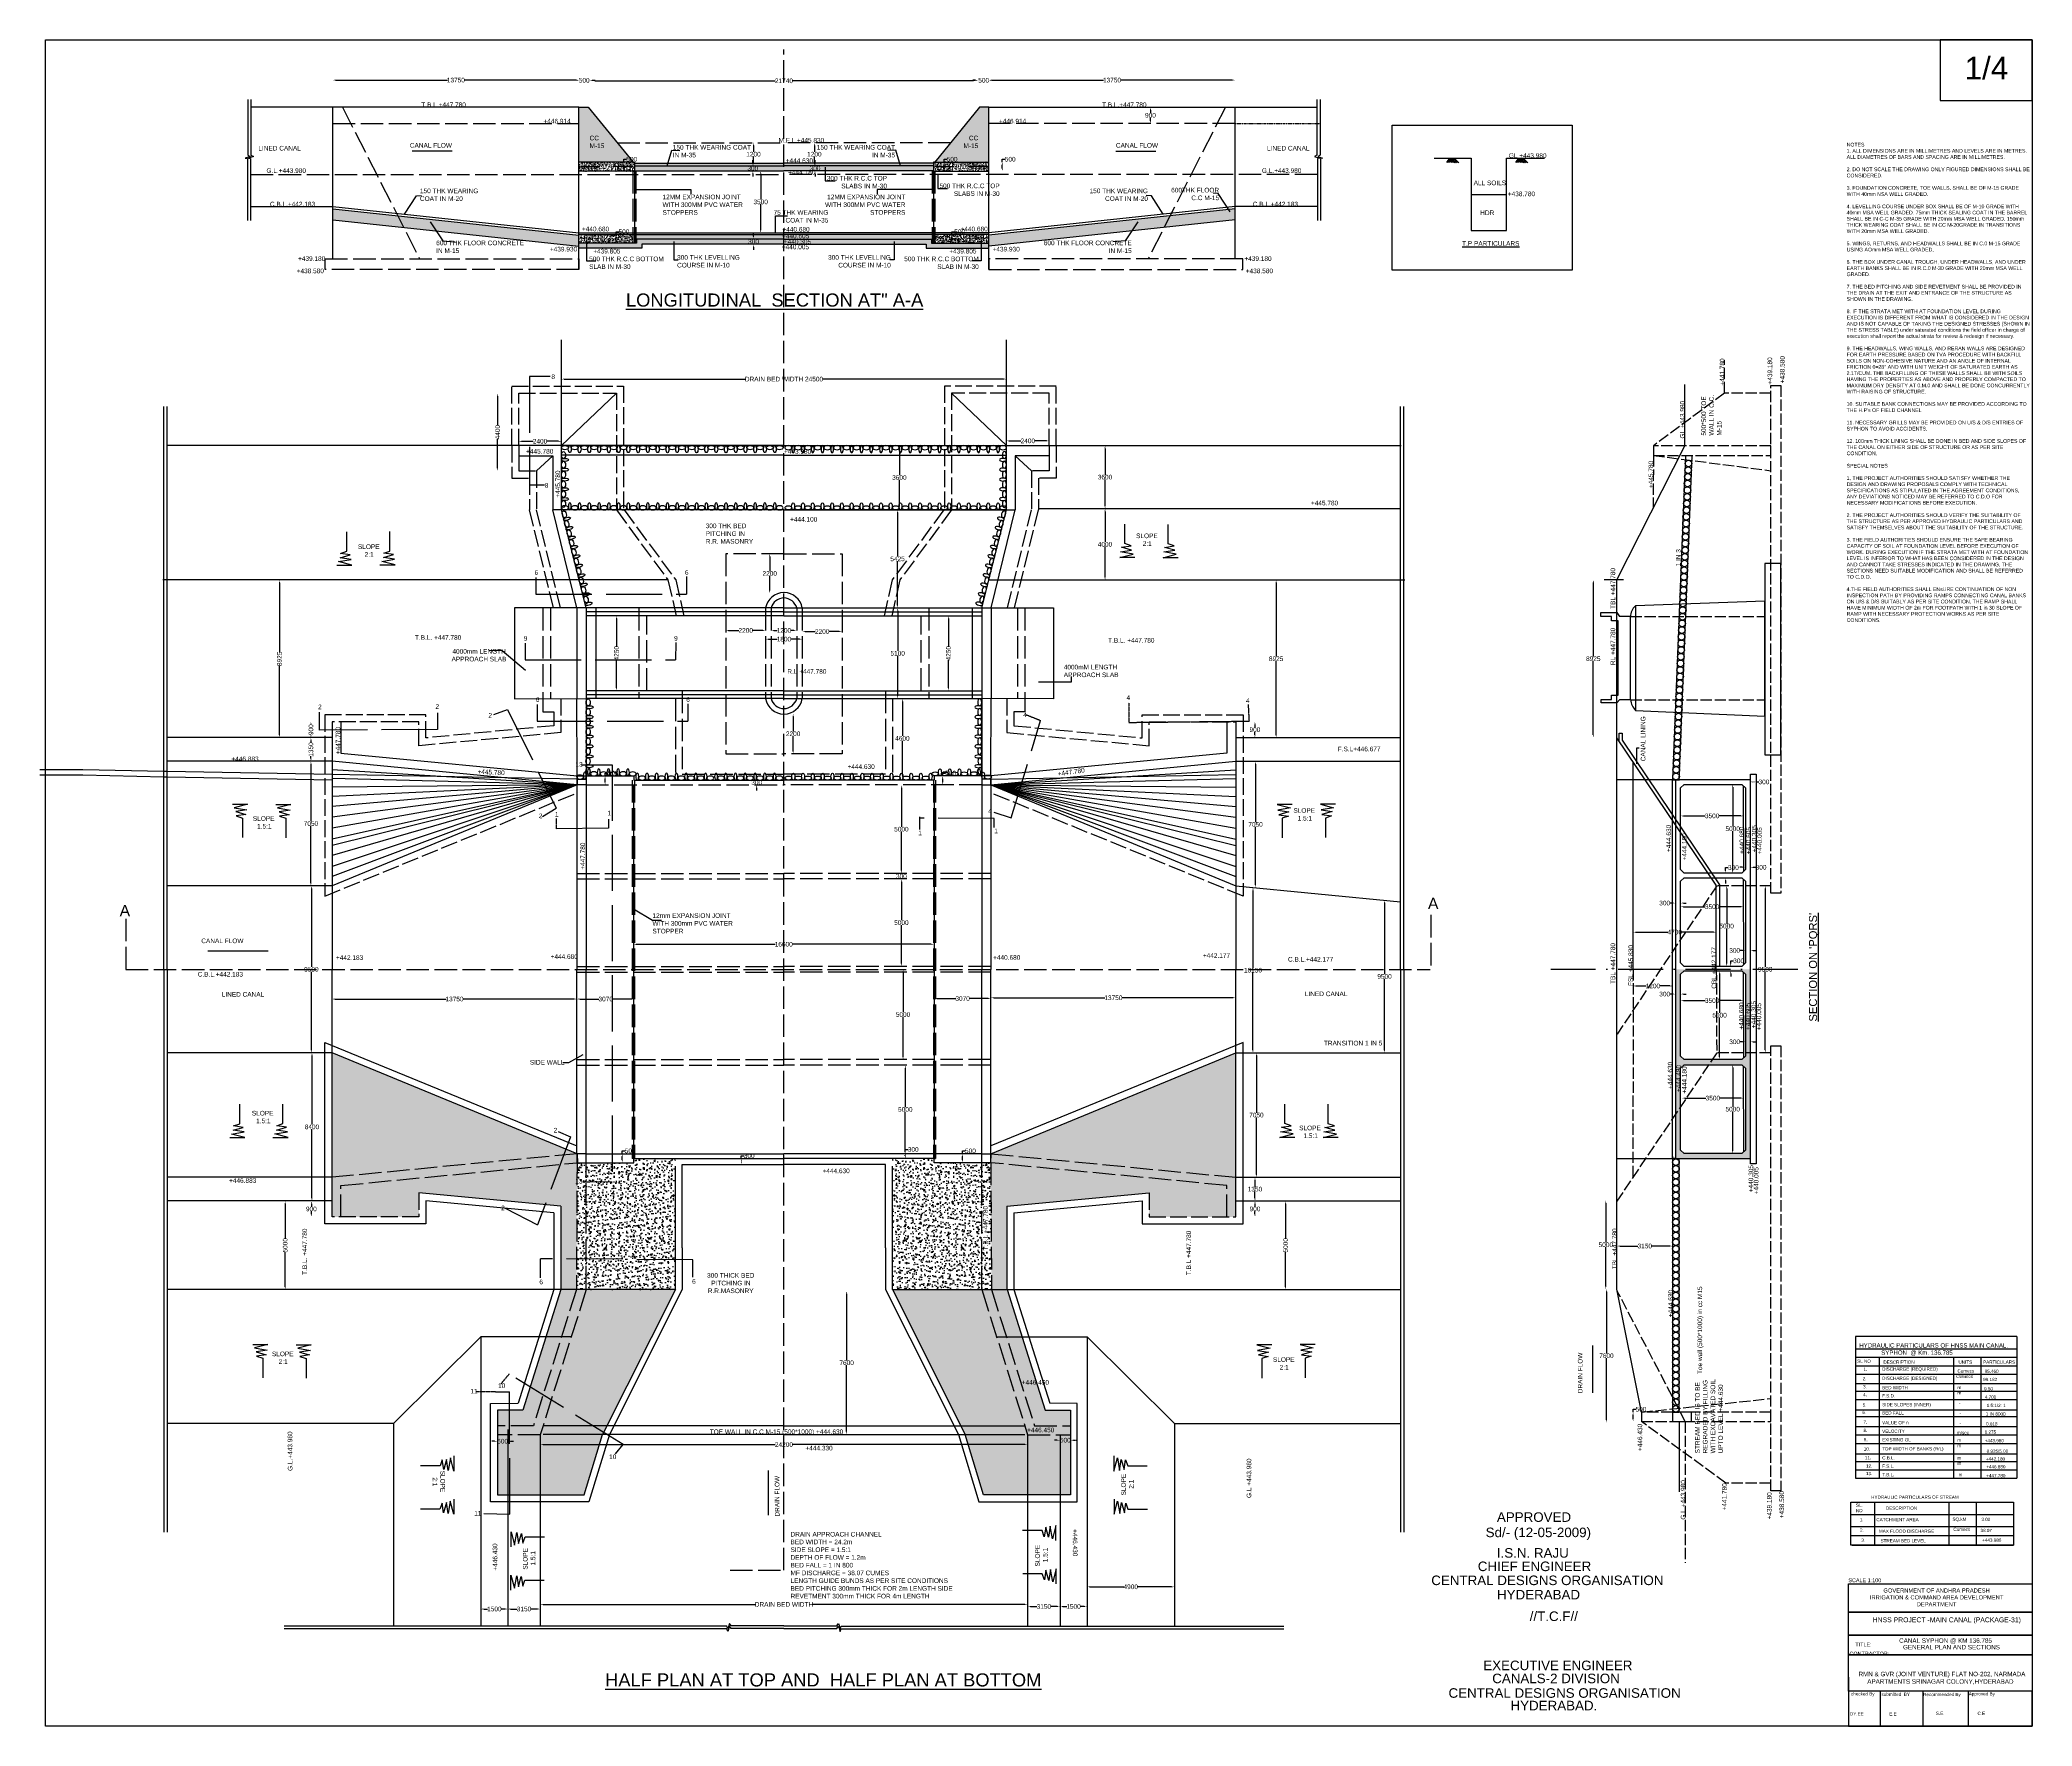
# Model space of a CAD drawing. Header units: millimetres. Extents: x -1552452794 to 662504, y 2311 to 4475819590.
# Drawn here: x 556063 to 662504, y 9615 to 99731 of the extents above; entities outside this region: 1.
import ezdxf

# ---------------------------------------------------------------- set-up
doc = ezdxf.new("R2010")
doc.units = ezdxf.units.MM
doc.header["$MEASUREMENT"] = 0
for name, pattern in [('ACAD_ISO02W100', [15, 12, -3]), ('ACAD_ISO10W100', [18, 12, -3, 0, -3]), ('DASHDOT', [1, 0.5, -0.25, 0, -0.25])]:
    doc.linetypes.add(name, pattern=pattern)
for name, color, linetype in [('DIMENSION', 7, 'Continuous'), ('DRAWING', 7, 'Continuous'), ('TEXT', 7, 'Continuous')]:
    doc.layers.add(name, color=color, linetype=linetype)
doc.styles.get("Standard").update_dxf_attribs({"font": 'arial.ttf'})
doc.dimstyles.get("Standard").update_dxf_attribs({"dimtxt": 248, "dimasz": 150, "dimexe": 0.18, "dimexo": 0.0625, "dimgap": 0.09, "dimtad": 0, "dimtih": 1, "dimtoh": 1, "dimdec": 0, "dimzin": 0, "dimdsep": 46, "dimtxsty": 'Standard', "dimcen": 0.09, "dimse1": 1, "dimse2": 1, "dimadec": 0, "dimazin": 0, "dimtfac": 1, "dimtdec": 0, "dimtofl": 0, "dimtmove": 0, "dimatfit": 3, "dimfxl": 1, "dimtolj": 1, "dimtzin": 0, "dimarcsym": 0})
pattern_1 = [(130, (912301.84, -8858.62), (-215.178055, -18.82564), [22.5, -247.5]), (185, (912301.84, -8858.62), (41.6254, 225.65764), [18, -198]), (79.5486, (912283.91, -8860.19), (-173.55281, 206.83186), [19.12206, -210.34263]), (133.8158, (912301.84, -8798.62), (-320.17231, -49.6557), [33.75, -371.25]), (83.3644, (912275.16, -8802.75), (-280.3988, 292.23536), [28.6831, -315.5139]), (188.8158, (912301.84, -8798.62), (-280.3986, 292.23558), [27, -297]), (159, (912271.84, -8813.62), (-179.07212, -120.78567), [22.5, -247.5]), (214, (912271.84, -8813.62), (-72.9946, 217.54501), [18, -198]), (108.5486, (912256.92, -8823.68), (-252.06679, 96.75915), [19.12206, -210.34263]), (142.5, (912301.84, -8858.62), (-3.647957, 99.868156), [0, -195.6, 0, -201, 0, -198.75]), (172.5, (912301.84, -8858.62), (-78.92086, 118.323514), [0, -114.6, 0, -191.1, 0, -75.75]), (212.5, (912368.74, -8858.62), (-160.14673, -6.766462), [0, -75, 0, -234, 0, -310.5]), (222.5, (912398.74, -8858.62), (-174.95585, 30.031495), [0, -97.5, 0, -155.4, 0, -220.5])]
pattern_2 = [(130, (912301.84, -8858.6), (-537.94514, -47.0641), [56.25, -618.75]), (185, (912301.84, -8858.6), (104.0635, 564.1441), [45, -495]), (79.5486, (912257, -8862.54), (-433.882, 517.07966), [47.8051, -525.8566]), (133.8158, (912301.84, -8708.6), (-800.4308, -124.1393), [84.375, -928.125]), (83.3644, (912235.14, -8719), (-700.997, 730.5884), [71.7077, -788.7848]), (188.8158, (912301.84, -8708.6), (-700.9965, 730.589), [67.5, -742.5]), (159, (912226.84, -8746.1), (-447.6803, -301.96417), [56.25, -618.75]), (214, (912226.84, -8746.1), (-182.4865, 543.8625), [45, -495]), (108.5486, (912189.54, -8771.3), (-630.167, 241.8979), [47.8051, -525.8566]), (142.5, (912301.84, -8858.62), (-9.11989, 249.67039), [0, -489, 0, -502.5, 0, -496.875]), (172.5, (912301.84, -8858.62), (-197.30215, 295.80878), [0, -286.5, 0, -477.75, 0, -189.375]), (212.5, (912469.1, -8858.62), (-400.36683, -16.91615), [0, -187.5, 0, -585, 0, -776.25]), (222.5, (912544.1, -8858.6), (-437.38963, 75.07874), [0, -243.75, 0, -388.5, 0, -551.25])]
pattern_3 = [(50, (279332.65, -8858.62), (215.178055, -18.82564), [22.5, -247.5]), (355, (279332.65, -8858.62), (-41.6254, 225.65764), [18, -198]), (100.4514, (279350.58, -8860.19), (173.55281, 206.83186), [19.12206, -210.34263]), (46.1842, (279332.65, -8798.62), (320.17231, -49.6557), [33.75, -371.25]), (96.6356, (279359.33, -8802.75), (280.3988, 292.23536), [28.6831, -315.5139]), (351.1842, (279332.65, -8798.62), (280.3986, 292.23558), [27, -297]), (21, (279362.65, -8813.62), (179.07212, -120.78567), [22.5, -247.5]), (326, (279362.65, -8813.62), (72.9946, 217.54501), [18, -198]), (71.4514, (279377.57, -8823.68), (252.06679, 96.75915), [19.12206, -210.34263]), (37.5, (279332.65, -8858.62), (3.647957, 99.868156), [0, -195.6, 0, -201, 0, -198.75]), (7.5, (279332.65, -8858.62), (78.92086, 118.323514), [0, -114.6, 0, -191.1, 0, -75.75]), (327.5, (279265.75, -8858.62), (160.14673, -6.766462), [0, -75, 0, -234, 0, -310.5]), (317.5, (279235.75, -8858.62), (174.95585, 30.031495), [0, -97.5, 0, -155.4, 0, -220.5])]
pattern_4 = [(50, (279332.65, -8858.6), (537.94514, -47.0641), [56.25, -618.75]), (355, (279332.65, -8858.6), (-104.0635, 564.1441), [45, -495]), (100.4514, (279377.5, -8862.54), (433.882, 517.07966), [47.8051, -525.8566]), (46.1842, (279332.65, -8708.6), (800.4308, -124.1393), [84.375, -928.125]), (96.6356, (279399.35, -8719), (700.997, 730.5884), [71.7077, -788.7848]), (351.1842, (279332.65, -8708.6), (700.9965, 730.589), [67.5, -742.5]), (21, (279407.65, -8746.1), (447.6803, -301.96417), [56.25, -618.75]), (326, (279407.65, -8746.1), (182.4865, 543.8625), [45, -495]), (71.4514, (279444.96, -8771.3), (630.167, 241.8979), [47.8051, -525.8566]), (37.5, (279332.65, -8858.62), (9.11989, 249.67039), [0, -489, 0, -502.5, 0, -496.875]), (7.5, (279332.65, -8858.62), (197.30215, 295.80878), [0, -286.5, 0, -477.75, 0, -189.375]), (327.5, (279165.4, -8858.62), (400.36683, -16.91615), [0, -187.5, 0, -585, 0, -776.25]), (317.5, (279090.4, -8858.6), (437.38963, 75.07874), [0, -243.75, 0, -388.5, 0, -551.25])]

# ---------------------------------------------------------------- blocks, each defined once
blk = doc.blocks.new('*D9')
at = {"layer": 'Defpoints', "color": 0, "transparency": 16777216}
for p in [(604746, 89325), (604746, 88872), (604781, 89325)]:
    blk.add_point(p, dxfattribs=at)
at = {"layer": 'DRAWING', "color": 0, "lineweight": -2, "transparency": 16777216}
for p, q in [((604781, 89325), (604781, 89475)), ((604781, 89475), (604931, 89475)), ((604781, 89022), (604781, 89175))]:
    blk.add_line(p, q, dxfattribs=at)
at = {"layer": 'DRAWING', "color": 0, "transparency": 16777216}
for points in [[(604756, 89175), (604806, 89175), (604781, 89325)], [(604756, 89022), (604806, 89022), (604781, 88872)]]:
    blk.add_solid(points, dxfattribs=at)
at = {"layer": 'DRAWING', "color": 0, "transparency": 16777216, "insert": (605205, 89475), "char_height": 248, "attachment_point": 5}
blk.add_mtext('\\A1;500', dxfattribs=at)
blk = doc.blocks.new('*D7')
at = {"layer": 'Defpoints', "color": 0, "transparency": 16777216}
for p in [(606770, 97579), (606770, 97579), (619921, 97562)]:
    blk.add_point(p, dxfattribs=at)
at = {"layer": 'DRAWING', "color": 0, "lineweight": -2, "transparency": 16777216}
for p, q in [((606920, 97579), (612891, 97579)), ((619771, 97579), (613800, 97579))]:
    blk.add_line(p, q, dxfattribs=at)
at = {"layer": 'DRAWING', "color": 0, "transparency": 16777216}
for points in [[(606920, 97604), (606920, 97554), (606770, 97579)], [(619771, 97604), (619771, 97554), (619921, 97579)]]:
    blk.add_solid(points, dxfattribs=at)
at = {"layer": 'DRAWING', "color": 0, "transparency": 16777216, "insert": (613345, 97579), "char_height": 248, "attachment_point": 5}
blk.add_mtext('\\A1;13750', dxfattribs=at)
blk = doc.blocks.new('*D8')
at = {"layer": 'Defpoints', "color": 0, "transparency": 16777216}
for p in [(606205, 97567), (606205, 97567), (606770, 97579)]:
    blk.add_point(p, dxfattribs=at)
at = {"layer": 'DRAWING', "color": 0, "lineweight": -2, "transparency": 16777216}
for p, q in [((606055, 97567), (605905, 97567)), ((606920, 97567), (607070, 97567))]:
    blk.add_line(p, q, dxfattribs=at)
at = {"layer": 'DRAWING', "color": 0, "transparency": 16777216}
for points in [[(606055, 97592), (606055, 97542), (606205, 97567)], [(606920, 97592), (606920, 97542), (606770, 97567)]]:
    blk.add_solid(points, dxfattribs=at)
at = {"layer": 'DRAWING', "color": 0, "transparency": 16777216, "insert": (606487, 97567), "char_height": 248, "attachment_point": 5}
blk.add_mtext('\\A1;500', dxfattribs=at)
blk = doc.blocks.new('*D10')
at = {"layer": 'Defpoints', "color": 0, "transparency": 16777216}
for p in [(597479, 93004), (597498, 93004), (597498, 92726)]:
    blk.add_point(p, dxfattribs=at)
at = {"layer": 'DRAWING', "color": 0, "lineweight": -2, "transparency": 16777216}
for p, q in [((597479, 93154), (597479, 93304)), ((597479, 92576), (597479, 92426))]:
    blk.add_line(p, q, dxfattribs=at)
at = {"layer": 'DRAWING', "color": 0, "transparency": 16777216}
for points in [[(597454, 93154), (597504, 93154), (597479, 93004)], [(597454, 92576), (597504, 92576), (597479, 92726)]]:
    blk.add_solid(points, dxfattribs=at)
at = {"layer": 'DRAWING', "color": 0, "transparency": 16777216, "insert": (597479, 92865), "char_height": 248, "attachment_point": 5}
blk.add_mtext('\\A1;300', dxfattribs=at)
blk = doc.blocks.new('*D11')
at = {"layer": 'Defpoints', "color": 0, "transparency": 16777216}
for p in [(597444, 94235), (597444, 94235), (597498, 93004)]:
    blk.add_point(p, dxfattribs=at)
at = {"layer": 'DRAWING', "color": 0, "lineweight": -2, "transparency": 16777216}
for p, q in [((597444, 94085), (597444, 93746)), ((597444, 93154), (597444, 93493))]:
    blk.add_line(p, q, dxfattribs=at)
at = {"layer": 'DRAWING', "color": 0, "transparency": 16777216}
for points in [[(597419, 94085), (597469, 94085), (597444, 94235)], [(597419, 93154), (597469, 93154), (597444, 93004)]]:
    blk.add_solid(points, dxfattribs=at)
at = {"layer": 'DRAWING', "color": 0, "transparency": 16777216, "insert": (597444, 93619), "char_height": 248, "attachment_point": 5}
blk.add_mtext('\\A1;1200', dxfattribs=at)
blk = doc.blocks.new('*D12')
at = {"layer": 'Defpoints', "color": 0, "transparency": 16777216}
for p in [(604377, 93200), (604377, 93200), (604377, 92712)]:
    blk.add_point(p, dxfattribs=at)
at = {"layer": 'DRAWING', "color": 0, "lineweight": -2, "transparency": 16777216}
for p, q in [((604377, 93200), (604377, 93350)), ((604377, 93350), (604527, 93350)), ((604377, 92862), (604377, 93050))]:
    blk.add_line(p, q, dxfattribs=at)
at = {"layer": 'DRAWING', "color": 0, "transparency": 16777216}
for points in [[(604352, 93050), (604402, 93050), (604377, 93200)], [(604352, 92862), (604402, 92862), (604377, 92712)]]:
    blk.add_solid(points, dxfattribs=at)
at = {"layer": 'DRAWING', "color": 0, "transparency": 16777216, "insert": (604801, 93350), "char_height": 248, "attachment_point": 5}
blk.add_mtext('\\A1;500', dxfattribs=at)
blk = doc.blocks.new('*D13')
at = {"layer": 'Defpoints', "color": 0, "transparency": 16777216}
for p in [(603802, 92956), (603802, 92956), (606770, 92953)]:
    blk.add_point(p, dxfattribs=at)
at = {"layer": 'DRAWING', "color": 0, "lineweight": -2, "transparency": 16777216}
for p, q in [((603952, 92956), (604916, 92956)), ((606620, 92956), (605656, 92956))]:
    blk.add_line(p, q, dxfattribs=at)
at = {"layer": 'DRAWING', "color": 0, "transparency": 16777216}
for points in [[(603952, 92981), (603952, 92931), (603802, 92956)], [(606620, 92981), (606620, 92931), (606770, 92956)]]:
    blk.add_solid(points, dxfattribs=at)
at = {"layer": 'DRAWING', "color": 0, "transparency": 16777216, "insert": (605286, 92956), "char_height": 248, "attachment_point": 5}
blk.add_mtext('\\A1;3070', dxfattribs=at)
blk = doc.blocks.new('*D16')
at = {"layer": 'Defpoints', "color": 0, "transparency": 16777216}
for p in [(586846, 89325), (586882, 89325), (586882, 88872)]:
    blk.add_point(p, dxfattribs=at)
at = {"layer": 'DRAWING', "color": 0, "lineweight": -2, "transparency": 16777216}
for p, q in [((586846, 89325), (586846, 89475)), ((586846, 89475), (586996, 89475)), ((586846, 89022), (586846, 89175))]:
    blk.add_line(p, q, dxfattribs=at)
at = {"layer": 'DRAWING', "color": 0, "transparency": 16777216}
for points in [[(586821, 89175), (586871, 89175), (586846, 89325)], [(586821, 89022), (586871, 89022), (586846, 88872)]]:
    blk.add_solid(points, dxfattribs=at)
at = {"layer": 'DRAWING', "color": 0, "transparency": 16777216, "insert": (587270, 89475), "char_height": 248, "attachment_point": 5}
blk.add_mtext('\\A1;500', dxfattribs=at)
blk = doc.blocks.new('*D14')
at = {"layer": 'Defpoints', "color": 0, "transparency": 16777216}
for p in [(571714, 97562), (584865, 97579), (584865, 97579)]:
    blk.add_point(p, dxfattribs=at)
at = {"layer": 'DRAWING', "color": 0, "lineweight": -2, "transparency": 16777216}
for p, q in [((571864, 97579), (577835, 97579)), ((584715, 97579), (578744, 97579))]:
    blk.add_line(p, q, dxfattribs=at)
at = {"layer": 'DRAWING', "color": 0, "transparency": 16777216}
for points in [[(571864, 97604), (571864, 97554), (571714, 97579)], [(584715, 97604), (584715, 97554), (584865, 97579)]]:
    blk.add_solid(points, dxfattribs=at)
at = {"layer": 'DRAWING', "color": 0, "transparency": 16777216, "insert": (578289, 97579), "char_height": 248, "attachment_point": 5}
blk.add_mtext('\\A1;13750', dxfattribs=at)
blk = doc.blocks.new('*D15')
at = {"layer": 'Defpoints', "color": 0, "transparency": 16777216}
for p in [(584865, 97579), (585430, 97567), (585430, 97567)]:
    blk.add_point(p, dxfattribs=at)
at = {"layer": 'DRAWING', "color": 0, "lineweight": -2, "transparency": 16777216}
for p, q in [((584715, 97567), (584565, 97567)), ((585580, 97567), (585730, 97567))]:
    blk.add_line(p, q, dxfattribs=at)
at = {"layer": 'DRAWING', "color": 0, "transparency": 16777216}
for points in [[(584715, 97592), (584715, 97542), (584865, 97567)], [(585580, 97592), (585580, 97542), (585430, 97567)]]:
    blk.add_solid(points, dxfattribs=at)
at = {"layer": 'DRAWING', "color": 0, "transparency": 16777216, "insert": (585147, 97567), "char_height": 248, "attachment_point": 5}
blk.add_mtext('\\A1;500', dxfattribs=at)
blk = doc.blocks.new('*D17')
at = {"layer": 'Defpoints', "color": 0, "transparency": 16777216}
for p in [(594136, 93004), (594136, 92726), (594156, 93004)]:
    blk.add_point(p, dxfattribs=at)
at = {"layer": 'DRAWING', "color": 0, "lineweight": -2, "transparency": 16777216}
for p, q in [((594156, 93154), (594156, 93304)), ((594156, 92576), (594156, 92426))]:
    blk.add_line(p, q, dxfattribs=at)
at = {"layer": 'DRAWING', "color": 0, "transparency": 16777216}
for points in [[(594131, 93154), (594181, 93154), (594156, 93004)], [(594131, 92576), (594181, 92576), (594156, 92726)]]:
    blk.add_solid(points, dxfattribs=at)
at = {"layer": 'DRAWING', "color": 0, "transparency": 16777216, "insert": (594156, 92865), "char_height": 248, "attachment_point": 5}
blk.add_mtext('\\A1;300', dxfattribs=at)
blk = doc.blocks.new('*D18')
at = {"layer": 'Defpoints', "color": 0, "transparency": 16777216}
for p in [(594191, 94235), (594191, 94235), (594136, 93004)]:
    blk.add_point(p, dxfattribs=at)
at = {"layer": 'DRAWING', "color": 0, "lineweight": -2, "transparency": 16777216}
for p, q in [((594191, 94085), (594191, 93746)), ((594191, 93154), (594191, 93493))]:
    blk.add_line(p, q, dxfattribs=at)
at = {"layer": 'DRAWING', "color": 0, "transparency": 16777216}
for points in [[(594166, 94085), (594216, 94085), (594191, 94235)], [(594166, 93154), (594216, 93154), (594191, 93004)]]:
    blk.add_solid(points, dxfattribs=at)
at = {"layer": 'DRAWING', "color": 0, "transparency": 16777216, "insert": (594191, 93619), "char_height": 248, "attachment_point": 5}
blk.add_mtext('\\A1;1200', dxfattribs=at)
blk = doc.blocks.new('*D19')
at = {"layer": 'Defpoints', "color": 0, "transparency": 16777216}
for p in [(594191, 89085), (594191, 89085), (594191, 88803)]:
    blk.add_point(p, dxfattribs=at)
at = {"layer": 'DRAWING', "color": 0, "lineweight": -2, "transparency": 16777216}
for p, q in [((594191, 89235), (594191, 89385)), ((594191, 88653), (594191, 88503))]:
    blk.add_line(p, q, dxfattribs=at)
at = {"layer": 'DRAWING', "color": 0, "transparency": 16777216}
for points in [[(594166, 89235), (594216, 89235), (594191, 89085)], [(594166, 88653), (594216, 88653), (594191, 88803)]]:
    blk.add_solid(points, dxfattribs=at)
at = {"layer": 'DRAWING', "color": 0, "transparency": 16777216, "insert": (594191, 88944), "char_height": 248, "attachment_point": 5}
blk.add_mtext('\\A1;300', dxfattribs=at)
blk = doc.blocks.new('*D20')
at = {"layer": 'Defpoints', "color": 0, "transparency": 16777216}
for p in [(587258, 93200), (587258, 93200), (587258, 92712)]:
    blk.add_point(p, dxfattribs=at)
at = {"layer": 'DRAWING', "color": 0, "lineweight": -2, "transparency": 16777216}
for p, q in [((587258, 93200), (587258, 93350)), ((587258, 93350), (587408, 93350)), ((587258, 92862), (587258, 93050))]:
    blk.add_line(p, q, dxfattribs=at)
at = {"layer": 'DRAWING', "color": 0, "transparency": 16777216}
for points in [[(587233, 93050), (587283, 93050), (587258, 93200)], [(587233, 92862), (587283, 92862), (587258, 92712)]]:
    blk.add_solid(points, dxfattribs=at)
at = {"layer": 'DRAWING', "color": 0, "transparency": 16777216, "insert": (587681, 93350), "char_height": 248, "attachment_point": 5}
blk.add_mtext('\\A1;500', dxfattribs=at)
blk = doc.blocks.new('*D21')
at = {"layer": 'Defpoints', "color": 0, "transparency": 16777216}
for p in [(584865, 92953), (587832, 92956), (587832, 92956)]:
    blk.add_point(p, dxfattribs=at)
at = {"layer": 'DRAWING', "color": 0, "lineweight": -2, "transparency": 16777216}
for p, q in [((585015, 92956), (585979, 92956)), ((587682, 92956), (586718, 92956))]:
    blk.add_line(p, q, dxfattribs=at)
at = {"layer": 'DRAWING', "color": 0, "transparency": 16777216}
for points in [[(585015, 92981), (585015, 92931), (584865, 92956)], [(587682, 92981), (587682, 92931), (587832, 92956)]]:
    blk.add_solid(points, dxfattribs=at)
at = {"layer": 'DRAWING', "color": 0, "transparency": 16777216, "insert": (586348, 92956), "char_height": 248, "attachment_point": 5}
blk.add_mtext('\\A1;3070', dxfattribs=at)
blk = doc.blocks.new('*D23')
at = {"layer": 'Defpoints', "color": 0, "transparency": 16777216}
for p in [(641178, 25887), (641183, 26396), (641183, 26396)]:
    blk.add_point(p, dxfattribs=at)
at = {"layer": 'DRAWING', "color": 0, "lineweight": -2, "transparency": 16777216}
for p, q in [((641183, 26396), (641183, 26546)), ((641183, 26546), (641333, 26546)), ((641183, 26037), (641183, 26246))]:
    blk.add_line(p, q, dxfattribs=at)
at = {"layer": 'DRAWING', "color": 0, "transparency": 16777216}
for points in [[(641158, 26246), (641208, 26246), (641183, 26396)], [(641158, 26037), (641208, 26037), (641183, 25887)]]:
    blk.add_solid(points, dxfattribs=at)
at = {"layer": 'DRAWING', "color": 0, "transparency": 16777216, "insert": (641606, 26546), "char_height": 248, "attachment_point": 5}
blk.add_mtext('\\A1;500', dxfattribs=at)
blk = doc.blocks.new('*D24')
at = {"layer": 'Defpoints', "color": 0, "transparency": 16777216}
for p in [(639756, 32970), (639760, 32970), (639792, 25843)]:
    blk.add_point(p, dxfattribs=at)
at = {"layer": 'DRAWING', "color": 0, "lineweight": -2, "transparency": 16777216}
for p, q in [((639760, 32820), (639760, 29533)), ((639760, 25993), (639760, 29280))]:
    blk.add_line(p, q, dxfattribs=at)
at = {"layer": 'DRAWING', "color": 0, "transparency": 16777216}
for points in [[(639735, 32820), (639785, 32820), (639760, 32970)], [(639735, 25993), (639785, 25993), (639760, 25843)]]:
    blk.add_solid(points, dxfattribs=at)
at = {"layer": 'DRAWING', "color": 0, "transparency": 16777216, "insert": (639760, 29406), "char_height": 248, "attachment_point": 5}
blk.add_mtext('\\A1;7600', dxfattribs=at)
blk = doc.blocks.new('*D25')
at = {"layer": 'Defpoints', "color": 0, "transparency": 16777216}
for p in [(639726, 37707), (639726, 37707), (639760, 32970)]:
    blk.add_point(p, dxfattribs=at)
at = {"layer": 'DRAWING', "color": 0, "lineweight": -2, "transparency": 16777216}
for p, q in [((639726, 37557), (639726, 35465)), ((639726, 33120), (639726, 35212))]:
    blk.add_line(p, q, dxfattribs=at)
at = {"layer": 'DRAWING', "color": 0, "transparency": 16777216}
for points in [[(639701, 37557), (639751, 37557), (639726, 37707)], [(639701, 33120), (639751, 33120), (639726, 32970)]]:
    blk.add_solid(points, dxfattribs=at)
at = {"layer": 'DRAWING', "color": 0, "transparency": 16777216, "insert": (639726, 35338), "char_height": 248, "attachment_point": 5}
blk.add_mtext('\\A1;5000', dxfattribs=at)
blk = doc.blocks.new('*D27')
at = {"layer": 'Defpoints', "color": 0, "transparency": 16777216}
for p in [(640322, 35307), (640322, 35272), (643294, 35307)]:
    blk.add_point(p, dxfattribs=at)
at = {"layer": 'DRAWING', "color": 0, "lineweight": -2, "transparency": 16777216}
for p, q in [((640472, 35272), (641438, 35272)), ((643144, 35272), (642178, 35272))]:
    blk.add_line(p, q, dxfattribs=at)
at = {"layer": 'DRAWING', "color": 0, "transparency": 16777216}
for points in [[(640472, 35297), (640472, 35247), (640322, 35272)], [(643144, 35297), (643144, 35247), (643294, 35272)]]:
    blk.add_solid(points, dxfattribs=at)
at = {"layer": 'DRAWING', "color": 0, "transparency": 16777216, "insert": (641808, 35272), "char_height": 248, "attachment_point": 5}
blk.add_mtext('\\A1;3150', dxfattribs=at)
blk = doc.blocks.new('*D28')
at = {"layer": 'Defpoints', "color": 0, "transparency": 16777216}
for p in [(643796, 43225), (643796, 43177), (647090, 43319)]:
    blk.add_point(p, dxfattribs=at)
at = {"layer": 'DRAWING', "color": 0, "lineweight": -2, "transparency": 16777216}
for p, q in [((643946, 43177), (645073, 43177)), ((646940, 43177), (645813, 43177))]:
    blk.add_line(p, q, dxfattribs=at)
at = {"layer": 'DRAWING', "color": 0, "transparency": 16777216}
for points in [[(643946, 43202), (643946, 43152), (643796, 43177)], [(646940, 43202), (646940, 43152), (647090, 43177)]]:
    blk.add_solid(points, dxfattribs=at)
at = {"layer": 'DRAWING', "color": 0, "transparency": 16777216, "insert": (645443, 43177), "char_height": 248, "attachment_point": 5}
blk.add_mtext('\\A1;3500', dxfattribs=at)
blk = doc.blocks.new('*D29')
at = {"layer": 'Defpoints', "color": 0, "transparency": 16777216}
for p in [(646505, 44955), (646505, 44955), (646505, 40214)]:
    blk.add_point(p, dxfattribs=at)
at = {"layer": 'DRAWING', "color": 0, "lineweight": -2, "transparency": 16777216}
for p, q in [((646505, 44805), (646505, 42711)), ((646505, 40364), (646505, 42458))]:
    blk.add_line(p, q, dxfattribs=at)
at = {"layer": 'DRAWING', "color": 0, "transparency": 16777216}
for points in [[(646480, 44805), (646530, 44805), (646505, 44955)], [(646480, 40364), (646530, 40364), (646505, 40214)]]:
    blk.add_solid(points, dxfattribs=at)
at = {"layer": 'DRAWING', "color": 0, "transparency": 16777216, "insert": (646505, 42585), "char_height": 248, "attachment_point": 5}
blk.add_mtext('\\A1;5000', dxfattribs=at)
blk = doc.blocks.new('*D30')
at = {"layer": 'Defpoints', "color": 0, "transparency": 16777216}
for p in [(647184, 46185), (647184, 46176), (647448, 46176)]:
    blk.add_point(p, dxfattribs=at)
at = {"layer": 'DRAWING', "color": 0, "lineweight": -2, "transparency": 16777216}
for p, q in [((647034, 46185), (646884, 46185)), ((647598, 46185), (647748, 46185))]:
    blk.add_line(p, q, dxfattribs=at)
at = {"layer": 'DRAWING', "color": 0, "transparency": 16777216}
for points in [[(647034, 46210), (647034, 46160), (647184, 46185)], [(647598, 46210), (647598, 46160), (647448, 46185)]]:
    blk.add_solid(points, dxfattribs=at)
at = {"layer": 'DRAWING', "color": 0, "transparency": 16777216, "insert": (646610, 46185), "char_height": 248, "attachment_point": 5}
blk.add_mtext('\\A1;300', dxfattribs=at)
blk = doc.blocks.new('*D31')
at = {"layer": 'Defpoints', "color": 0, "transparency": 16777216}
for p in [(645805, 49979), (645862, 49979), (645773, 45237)]:
    blk.add_point(p, dxfattribs=at)
at = {"layer": 'DRAWING', "color": 0, "lineweight": -2, "transparency": 16777216}
for p, q in [((645805, 49829), (645805, 47734)), ((645805, 45387), (645805, 47481))]:
    blk.add_line(p, q, dxfattribs=at)
at = {"layer": 'DRAWING', "color": 0, "transparency": 16777216}
for points in [[(645780, 49829), (645830, 49829), (645805, 49979)], [(645780, 45387), (645830, 45387), (645805, 45237)]]:
    blk.add_solid(points, dxfattribs=at)
at = {"layer": 'DRAWING', "color": 0, "transparency": 16777216, "insert": (645805, 47608), "char_height": 248, "attachment_point": 5}
blk.add_mtext('\\A1;5000', dxfattribs=at)
blk = doc.blocks.new('*D32')
at = {"layer": 'Defpoints', "color": 0, "transparency": 16777216}
for p in [(643724, 48389), (643724, 48386), (647090, 48389)]:
    blk.add_point(p, dxfattribs=at)
at = {"layer": 'DRAWING', "color": 0, "lineweight": -2, "transparency": 16777216}
for p, q in [((643874, 48386), (645037, 48386)), ((646940, 48386), (645777, 48386))]:
    blk.add_line(p, q, dxfattribs=at)
at = {"layer": 'DRAWING', "color": 0, "transparency": 16777216}
for points in [[(643874, 48411), (643874, 48361), (643724, 48386)], [(646940, 48411), (646940, 48361), (647090, 48386)]]:
    blk.add_solid(points, dxfattribs=at)
at = {"layer": 'DRAWING', "color": 0, "transparency": 16777216, "insert": (645407, 48386), "char_height": 248, "attachment_point": 5}
blk.add_mtext('\\A1;3500', dxfattribs=at)
blk = doc.blocks.new('*D33')
at = {"layer": 'Defpoints', "color": 0, "transparency": 16777216}
for p in [(643443, 48737), (643443, 48737), (643724, 48737)]:
    blk.add_point(p, dxfattribs=at)
at = {"layer": 'DRAWING', "color": 0, "lineweight": -2, "transparency": 16777216}
for p, q in [((643293, 48737), (643143, 48737)), ((643874, 48737), (644024, 48737))]:
    blk.add_line(p, q, dxfattribs=at)
at = {"layer": 'DRAWING', "color": 0, "transparency": 16777216}
for points in [[(643293, 48762), (643293, 48712), (643443, 48737)], [(643874, 48762), (643874, 48712), (643724, 48737)]]:
    blk.add_solid(points, dxfattribs=at)
at = {"layer": 'DRAWING', "color": 0, "transparency": 16777216, "insert": (642870, 48737), "char_height": 248, "attachment_point": 5}
blk.add_mtext('\\A1;300', dxfattribs=at)
blk = doc.blocks.new('*D34')
at = {"layer": 'Defpoints', "color": 0, "transparency": 16777216}
for p in [(646397, 50212), (646397, 50212), (646397, 49979)]:
    blk.add_point(p, dxfattribs=at)
at = {"layer": 'DRAWING', "color": 0, "lineweight": -2, "transparency": 16777216}
for p, q in [((646397, 50362), (646397, 50512)), ((646397, 50512), (646547, 50512)), ((646397, 49829), (646397, 49679))]:
    blk.add_line(p, q, dxfattribs=at)
at = {"layer": 'DRAWING', "color": 0, "transparency": 16777216}
for points in [[(646372, 50362), (646422, 50362), (646397, 50212)], [(646372, 49829), (646422, 49829), (646397, 49979)]]:
    blk.add_solid(points, dxfattribs=at)
at = {"layer": 'DRAWING', "color": 0, "transparency": 16777216, "insert": (646821, 50512), "char_height": 248, "attachment_point": 5}
blk.add_mtext('\\A1;300', dxfattribs=at)
blk = doc.blocks.new('*D35')
at = {"layer": 'Defpoints', "color": 0, "transparency": 16777216}
for p in [(647184, 51083), (647184, 51066), (647448, 51083)]:
    blk.add_point(p, dxfattribs=at)
at = {"layer": 'DRAWING', "color": 0, "lineweight": -2, "transparency": 16777216}
for p, q in [((647034, 51066), (646884, 51066)), ((647598, 51066), (647748, 51066))]:
    blk.add_line(p, q, dxfattribs=at)
at = {"layer": 'DRAWING', "color": 0, "transparency": 16777216}
for points in [[(647034, 51091), (647034, 51041), (647184, 51066)], [(647598, 51091), (647598, 51041), (647448, 51066)]]:
    blk.add_solid(points, dxfattribs=at)
at = {"layer": 'DRAWING', "color": 0, "transparency": 16777216, "insert": (646610, 51066), "char_height": 248, "attachment_point": 5}
blk.add_mtext('\\A1;300', dxfattribs=at)
blk = doc.blocks.new('*D36')
at = {"layer": 'Defpoints', "color": 0, "transparency": 16777216}
for p in [(648244, 54524), (648340, 54524), (648291, 45599)]:
    blk.add_point(p, dxfattribs=at)
at = {"layer": 'DRAWING', "color": 0, "lineweight": -2, "transparency": 16777216}
for p, q in [((648244, 54374), (648244, 50188)), ((648244, 45749), (648244, 49935))]:
    blk.add_line(p, q, dxfattribs=at)
at = {"layer": 'DRAWING', "color": 0, "transparency": 16777216}
for points in [[(648219, 54374), (648269, 54374), (648244, 54524)], [(648219, 45749), (648269, 45749), (648244, 45599)]]:
    blk.add_solid(points, dxfattribs=at)
at = {"layer": 'DRAWING', "color": 0, "transparency": 16777216, "insert": (648244, 50062), "char_height": 248, "attachment_point": 5}
blk.add_mtext('\\A1;9500', dxfattribs=at)
blk = doc.blocks.new('*D37')
at = {"layer": 'Defpoints', "color": 0, "transparency": 16777216}
for p in [(646183, 54527), (646183, 54527), (646183, 50212)]:
    blk.add_point(p, dxfattribs=at)
at = {"layer": 'DRAWING', "color": 0, "lineweight": -2, "transparency": 16777216}
for p, q in [((646183, 54377), (646183, 52496)), ((646183, 50362), (646183, 52243))]:
    blk.add_line(p, q, dxfattribs=at)
at = {"layer": 'DRAWING', "color": 0, "transparency": 16777216}
for points in [[(646158, 54377), (646208, 54377), (646183, 54527)], [(646158, 50362), (646208, 50362), (646183, 50212)]]:
    blk.add_solid(points, dxfattribs=at)
at = {"layer": 'DRAWING', "color": 0, "transparency": 16777216, "insert": (646183, 52370), "char_height": 248, "attachment_point": 5}
blk.add_mtext('\\A1;5000', dxfattribs=at)
blk = doc.blocks.new('*D38')
at = {"layer": 'Defpoints', "color": 0, "transparency": 16777216}
for p in [(643724, 53401), (643724, 53337), (647090, 53426)]:
    blk.add_point(p, dxfattribs=at)
at = {"layer": 'DRAWING', "color": 0, "lineweight": -2, "transparency": 16777216}
for p, q in [((643874, 53401), (645037, 53401)), ((646940, 53401), (645777, 53401))]:
    blk.add_line(p, q, dxfattribs=at)
at = {"layer": 'DRAWING', "color": 0, "transparency": 16777216}
for points in [[(643874, 53426), (643874, 53376), (643724, 53401)], [(646940, 53426), (646940, 53376), (647090, 53401)]]:
    blk.add_solid(points, dxfattribs=at)
at = {"layer": 'DRAWING', "color": 0, "transparency": 16777216, "insert": (645407, 53401), "char_height": 248, "attachment_point": 5}
blk.add_mtext('\\A1;3500', dxfattribs=at)
blk = doc.blocks.new('*D39')
at = {"layer": 'Defpoints', "color": 0, "transparency": 16777216}
for p in [(646119, 55198), (646119, 55198), (646119, 54954)]:
    blk.add_point(p, dxfattribs=at)
at = {"layer": 'DRAWING', "color": 0, "lineweight": -2, "transparency": 16777216}
for p, q in [((646119, 55348), (646119, 55498)), ((646119, 55498), (646269, 55498)), ((646119, 54804), (646119, 54654))]:
    blk.add_line(p, q, dxfattribs=at)
at = {"layer": 'DRAWING', "color": 0, "transparency": 16777216}
for points in [[(646094, 55348), (646144, 55348), (646119, 55198)], [(646094, 54804), (646144, 54804), (646119, 54954)]]:
    blk.add_solid(points, dxfattribs=at)
at = {"layer": 'DRAWING', "color": 0, "transparency": 16777216, "insert": (646542, 55498), "char_height": 248, "attachment_point": 5}
blk.add_mtext('\\A1;300', dxfattribs=at)
blk = doc.blocks.new('*D40')
at = {"layer": 'Defpoints', "color": 0, "transparency": 16777216}
for p in [(647184, 55832), (647448, 55832), (647448, 55511)]:
    blk.add_point(p, dxfattribs=at)
at = {"layer": 'DRAWING', "color": 0, "lineweight": -2, "transparency": 16777216}
for p, q in [((647034, 55511), (646884, 55511)), ((647598, 55511), (647748, 55511))]:
    blk.add_line(p, q, dxfattribs=at)
at = {"layer": 'DRAWING', "color": 0, "transparency": 16777216}
for points in [[(647034, 55536), (647034, 55486), (647184, 55511)], [(647598, 55536), (647598, 55486), (647448, 55511)]]:
    blk.add_solid(points, dxfattribs=at)
at = {"layer": 'DRAWING', "color": 0, "transparency": 16777216, "insert": (648021, 55511), "char_height": 248, "attachment_point": 5}
blk.add_mtext('\\A1;300', dxfattribs=at)
blk = doc.blocks.new('*D41')
at = {"layer": 'Defpoints', "color": 0, "transparency": 16777216}
for p in [(646505, 59940), (646505, 59940), (646505, 55198)]:
    blk.add_point(p, dxfattribs=at)
at = {"layer": 'DRAWING', "color": 0, "lineweight": -2, "transparency": 16777216}
for p, q in [((646505, 59790), (646505, 57696)), ((646505, 55348), (646505, 57442))]:
    blk.add_line(p, q, dxfattribs=at)
at = {"layer": 'DRAWING', "color": 0, "transparency": 16777216}
for points in [[(646480, 59790), (646530, 59790), (646505, 59940)], [(646480, 55348), (646530, 55348), (646505, 55198)]]:
    blk.add_solid(points, dxfattribs=at)
at = {"layer": 'DRAWING', "color": 0, "transparency": 16777216, "insert": (646505, 57569), "char_height": 248, "attachment_point": 5}
blk.add_mtext('\\A1;5000', dxfattribs=at)
blk = doc.blocks.new('*D42')
at = {"layer": 'Defpoints', "color": 0, "transparency": 16777216}
for p in [(643724, 58257), (643724, 58257), (647090, 58257)]:
    blk.add_point(p, dxfattribs=at)
at = {"layer": 'DRAWING', "color": 0, "lineweight": -2, "transparency": 16777216}
for p, q in [((643874, 58257), (645037, 58257)), ((646940, 58257), (645777, 58257))]:
    blk.add_line(p, q, dxfattribs=at)
at = {"layer": 'DRAWING', "color": 0, "transparency": 16777216}
for points in [[(643874, 58282), (643874, 58232), (643724, 58257)], [(646940, 58282), (646940, 58232), (647090, 58257)]]:
    blk.add_solid(points, dxfattribs=at)
at = {"layer": 'DRAWING', "color": 0, "transparency": 16777216, "insert": (645407, 58257), "char_height": 248, "attachment_point": 5}
blk.add_mtext('\\A1;3500', dxfattribs=at)
blk = doc.blocks.new('*D43')
at = {"layer": 'Defpoints', "color": 0, "transparency": 16777216}
for p in [(647448, 60073), (647752, 60073), (647752, 60073)]:
    blk.add_point(p, dxfattribs=at)
at = {"layer": 'DRAWING', "color": 0, "lineweight": -2, "transparency": 16777216}
for p, q in [((647598, 60073), (647602, 60073)), ((647752, 60073), (647902, 60073))]:
    blk.add_line(p, q, dxfattribs=at)
at = {"layer": 'DRAWING', "color": 0, "transparency": 16777216}
for points in [[(647598, 60098), (647598, 60048), (647448, 60073)], [(647602, 60098), (647602, 60048), (647752, 60073)]]:
    blk.add_solid(points, dxfattribs=at)
at = {"layer": 'DRAWING', "color": 0, "transparency": 16777216, "insert": (648175, 60073), "char_height": 248, "attachment_point": 5}
blk.add_mtext('\\A1;300', dxfattribs=at)
blk = doc.blocks.new('*D44')
at = {"layer": 'Defpoints', "color": 0, "transparency": 16777216}
for p in [(643443, 53600), (643443, 53600), (643724, 53600)]:
    blk.add_point(p, dxfattribs=at)
at = {"layer": 'DRAWING', "color": 0, "lineweight": -2, "transparency": 16777216}
for p, q in [((643293, 53600), (643143, 53600)), ((643874, 53600), (644024, 53600))]:
    blk.add_line(p, q, dxfattribs=at)
at = {"layer": 'DRAWING', "color": 0, "transparency": 16777216}
for points in [[(643293, 53625), (643293, 53575), (643443, 53600)], [(643874, 53625), (643874, 53575), (643724, 53600)]]:
    blk.add_solid(points, dxfattribs=at)
at = {"layer": 'DRAWING', "color": 0, "transparency": 16777216, "insert": (642870, 53600), "char_height": 248, "attachment_point": 5}
blk.add_mtext('\\A1;300', dxfattribs=at)
blk = doc.blocks.new('*D45')
at = {"layer": 'Defpoints', "color": 0, "transparency": 16777216}
for p in [(641188, 52045), (641188, 52045), (645631, 52045)]:
    blk.add_point(p, dxfattribs=at)
at = {"layer": 'DRAWING', "color": 0, "lineweight": -2, "transparency": 16777216}
for p, q in [((641338, 52045), (643034, 52045)), ((645481, 52045), (643784, 52045))]:
    blk.add_line(p, q, dxfattribs=at)
at = {"layer": 'DRAWING', "color": 0, "transparency": 16777216}
for points in [[(641338, 52070), (641338, 52020), (641188, 52045)], [(645481, 52070), (645481, 52020), (645631, 52045)]]:
    blk.add_solid(points, dxfattribs=at)
at = {"layer": 'DRAWING', "color": 0, "transparency": 16777216, "insert": (643409, 52045), "char_height": 248, "attachment_point": 5}
blk.add_mtext('\\A1;4700', dxfattribs=at)
blk = doc.blocks.new('*D46')
at = {"layer": 'Defpoints', "color": 0, "transparency": 16777216}
for p in [(641187, 49169), (641187, 49143), (643294, 49140)]:
    blk.add_point(p, dxfattribs=at)
at = {"layer": 'DRAWING', "color": 0, "lineweight": -2, "transparency": 16777216}
for p, q in [((641337, 49169), (641882, 49169)), ((643144, 49169), (642599, 49169))]:
    blk.add_line(p, q, dxfattribs=at)
at = {"layer": 'DRAWING', "color": 0, "transparency": 16777216}
for points in [[(641337, 49194), (641337, 49144), (641187, 49169)], [(643144, 49194), (643144, 49144), (643294, 49169)]]:
    blk.add_solid(points, dxfattribs=at)
at = {"layer": 'DRAWING', "color": 0, "transparency": 16777216, "insert": (642240, 49169), "char_height": 248, "attachment_point": 5}
blk.add_mtext('\\A1;1200', dxfattribs=at)
blk = doc.blocks.new('*D26')
at = {"layer": 'Defpoints', "color": 0, "transparency": 16777216}
for p in [(639058, 70877), (639058, 70877), (639072, 62439)]:
    blk.add_point(p, dxfattribs=at)
at = {"layer": 'DRAWING', "color": 0, "lineweight": -2, "transparency": 16777216}
for p, q in [((639058, 70727), (639058, 66785)), ((639058, 62589), (639058, 66531))]:
    blk.add_line(p, q, dxfattribs=at)
at = {"layer": 'DRAWING', "color": 0, "transparency": 16777216}
for points in [[(639033, 70727), (639083, 70727), (639058, 70877)], [(639033, 62589), (639083, 62589), (639058, 62439)]]:
    blk.add_solid(points, dxfattribs=at)
at = {"layer": 'DRAWING', "color": 0, "transparency": 16777216, "insert": (639058, 66658), "char_height": 248, "attachment_point": 5}
blk.add_mtext('\\A1;8925', dxfattribs=at)
blk = doc.blocks.new('*D51')
at = {"layer": 'Defpoints', "color": 0, "transparency": 16777216}
for p in [(585580, 97542), (606055, 97542), (606055, 97539)]:
    blk.add_point(p, dxfattribs=at)
at = {"layer": 'DIMENSION', "color": 0, "lineweight": -2, "transparency": 16777216}
for p, q in [((585730, 97539), (595349, 97539)), ((605905, 97539), (596286, 97539))]:
    blk.add_line(p, q, dxfattribs=at)
at = {"layer": 'DIMENSION', "color": 0, "transparency": 16777216}
for points in [[(585730, 97564), (585730, 97514), (585580, 97539)], [(605905, 97564), (605905, 97514), (606055, 97539)]]:
    blk.add_solid(points, dxfattribs=at)
at = {"layer": 'DIMENSION', "color": 0, "transparency": 16777216, "insert": (595817, 97539), "char_height": 248, "attachment_point": 5}
blk.add_mtext('\\A1;21740', dxfattribs=at)
blk = doc.blocks.new('*D52')
at = {"layer": 'Defpoints', "color": 0, "transparency": 16777216}
for p in [(615398, 96131), (615398, 96131), (615398, 95257)]:
    blk.add_point(p, dxfattribs=at)
at = {"layer": 'DIMENSION', "color": 0, "lineweight": -2, "transparency": 16777216}
for p, q in [((615398, 95981), (615398, 95821)), ((615398, 95407), (615398, 95567))]:
    blk.add_line(p, q, dxfattribs=at)
at = {"layer": 'DIMENSION', "color": 0, "transparency": 16777216}
for points in [[(615373, 95981), (615423, 95981), (615398, 96131)], [(615373, 95407), (615423, 95407), (615398, 95257)]]:
    blk.add_solid(points, dxfattribs=at)
at = {"layer": 'DIMENSION', "color": 0, "transparency": 16777216, "insert": (615398, 95694), "char_height": 248, "attachment_point": 5}
blk.add_mtext('\\A1;900', dxfattribs=at)
blk = doc.blocks.new('*D53')
at = {"layer": 'Defpoints', "color": 0, "transparency": 16777216}
for p in [(606770, 93200), (606770, 92712), (607482, 93200)]:
    blk.add_point(p, dxfattribs=at)
at = {"layer": 'DIMENSION', "color": 0, "lineweight": -2, "transparency": 16777216}
for p, q in [((607482, 93200), (607482, 93350)), ((607482, 93350), (607632, 93350)), ((607482, 92862), (607482, 93050))]:
    blk.add_line(p, q, dxfattribs=at)
at = {"layer": 'DIMENSION', "color": 0, "transparency": 16777216}
for points in [[(607457, 93050), (607507, 93050), (607482, 93200)], [(607457, 92862), (607507, 92862), (607482, 92712)]]:
    blk.add_solid(points, dxfattribs=at)
at = {"layer": 'DIMENSION', "color": 0, "transparency": 16777216, "insert": (607906, 93350), "char_height": 248, "attachment_point": 5}
blk.add_mtext('\\A1;500', dxfattribs=at)
blk = doc.blocks.new('*D54')
at = {"layer": 'Defpoints', "color": 0, "transparency": 16777216}
for p in [(594574, 92726), (594574, 92726), (594574, 89410)]:
    blk.add_point(p, dxfattribs=at)
at = {"layer": 'DIMENSION', "color": 0, "lineweight": -2, "transparency": 16777216}
for p, q in [((594574, 92576), (594574, 91195)), ((594574, 89560), (594574, 90941))]:
    blk.add_line(p, q, dxfattribs=at)
at = {"layer": 'DIMENSION', "color": 0, "transparency": 16777216}
for points in [[(594549, 92576), (594599, 92576), (594574, 92726)], [(594549, 89560), (594599, 89560), (594574, 89410)]]:
    blk.add_solid(points, dxfattribs=at)
at = {"layer": 'DIMENSION', "color": 0, "transparency": 16777216, "insert": (594574, 91068), "char_height": 248, "attachment_point": 5}
blk.add_mtext('\\A1;3500', dxfattribs=at)
blk = doc.blocks.new('*D55')
at = {"layer": 'Defpoints', "color": 0, "transparency": 16777216}
for p in [(581646, 78277), (583931, 78277), (583931, 78277)]:
    blk.add_point(p, dxfattribs=at)
at = {"layer": 'DIMENSION', "color": 0, "lineweight": -2, "transparency": 16777216}
for p, q in [((581796, 78277), (582416, 78277)), ((583781, 78277), (583161, 78277))]:
    blk.add_line(p, q, dxfattribs=at)
at = {"layer": 'DIMENSION', "color": 0, "transparency": 16777216}
for points in [[(581796, 78302), (581796, 78252), (581646, 78277)], [(583781, 78302), (583781, 78252), (583931, 78277)]]:
    blk.add_solid(points, dxfattribs=at)
at = {"layer": 'DIMENSION', "color": 0, "transparency": 16777216, "insert": (582788, 78277), "char_height": 248, "attachment_point": 5}
blk.add_mtext('\\A1;2400', dxfattribs=at)
blk = doc.blocks.new('*D56')
at = {"layer": 'Defpoints', "color": 0, "transparency": 16777216}
for p in [(580421, 80839), (580519, 80839), (580364, 76690)]:
    blk.add_point(p, dxfattribs=at)
at = {"layer": 'DIMENSION', "color": 0, "lineweight": -2, "transparency": 16777216}
for p, q in [((580519, 80689), (580519, 79139)), ((580519, 76840), (580519, 78389))]:
    blk.add_line(p, q, dxfattribs=at)
at = {"layer": 'DIMENSION', "color": 0, "transparency": 16777216}
for points in [[(580494, 80689), (580544, 80689), (580519, 80839)], [(580494, 76840), (580544, 76840), (580519, 76690)]]:
    blk.add_solid(points, dxfattribs=at)
at = {"layer": 'DIMENSION', "color": 0, "transparency": 16777216, "insert": (580519, 78764), "char_height": 248, "attachment_point": 5, "rotation": 90}
blk.add_mtext('\\A1;4400', dxfattribs=at)
blk = doc.blocks.new('*D57')
at = {"layer": 'Defpoints', "color": 0, "transparency": 16777216}
for p in [(583931, 81605), (607704, 81605), (607704, 81601)]:
    blk.add_point(p, dxfattribs=at)
at = {"layer": 'DIMENSION', "color": 0, "lineweight": -2, "transparency": 16777216}
for p, q in [((584081, 81601), (593750, 81601)), ((607554, 81601), (597885, 81601))]:
    blk.add_line(p, q, dxfattribs=at)
at = {"layer": 'DIMENSION', "color": 0, "transparency": 16777216}
for points in [[(584081, 81626), (584081, 81576), (583931, 81601)], [(607554, 81626), (607554, 81576), (607704, 81601)]]:
    blk.add_solid(points, dxfattribs=at)
at = {"layer": 'DIMENSION', "color": 0, "transparency": 16777216, "insert": (595817, 81601), "char_height": 248, "attachment_point": 5}
blk.add_mtext('\\A1;DRAIN BED WIDTH 24500', dxfattribs=at)
blk = doc.blocks.new('*D58')
at = {"layer": 'Defpoints', "color": 0, "transparency": 16777216}
for p in [(607704, 78299), (609988, 78299), (609988, 78299)]:
    blk.add_point(p, dxfattribs=at)
at = {"layer": 'DIMENSION', "color": 0, "lineweight": -2, "transparency": 16777216}
for p, q in [((607854, 78299), (608474, 78299)), ((609838, 78299), (609218, 78299))]:
    blk.add_line(p, q, dxfattribs=at)
at = {"layer": 'DIMENSION', "color": 0, "transparency": 16777216}
for points in [[(607854, 78324), (607854, 78274), (607704, 78299)], [(609838, 78324), (609838, 78274), (609988, 78299)]]:
    blk.add_solid(points, dxfattribs=at)
at = {"layer": 'DIMENSION', "color": 0, "transparency": 16777216, "insert": (608846, 78299), "char_height": 248, "attachment_point": 5}
blk.add_mtext('\\A1;2400', dxfattribs=at)
blk = doc.blocks.new('*D59')
at = {"layer": 'Defpoints', "color": 0, "transparency": 16777216}
for p in [(601894, 78044), (601984, 78044), (601894, 74637)]:
    blk.add_point(p, dxfattribs=at)
at = {"layer": 'DIMENSION', "color": 0, "lineweight": -2, "transparency": 16777216}
for p, q in [((601984, 77894), (601984, 76467)), ((601984, 74787), (601984, 76214))]:
    blk.add_line(p, q, dxfattribs=at)
at = {"layer": 'DIMENSION', "color": 0, "transparency": 16777216}
for points in [[(601959, 77894), (602009, 77894), (601984, 78044)], [(601959, 74787), (602009, 74787), (601984, 74637)]]:
    blk.add_solid(points, dxfattribs=at)
at = {"layer": 'DIMENSION', "color": 0, "transparency": 16777216, "insert": (601984, 76340), "char_height": 248, "attachment_point": 5}
blk.add_mtext('\\A1;3600', dxfattribs=at)
blk = doc.blocks.new('*D60')
at = {"layer": 'Defpoints', "color": 0, "transparency": 16777216}
for p in [(601886, 74616), (601994, 74616), (601984, 69369)]:
    blk.add_point(p, dxfattribs=at)
at = {"layer": 'DIMENSION', "color": 0, "lineweight": -2, "transparency": 16777216}
for p, q in [((601886, 74466), (601886, 72119)), ((601886, 69519), (601886, 71866))]:
    blk.add_line(p, q, dxfattribs=at)
at = {"layer": 'DIMENSION', "color": 0, "transparency": 16777216}
for points in [[(601861, 74466), (601911, 74466), (601886, 74616)], [(601861, 69519), (601911, 69519), (601886, 69369)]]:
    blk.add_solid(points, dxfattribs=at)
at = {"layer": 'DIMENSION', "color": 0, "transparency": 16777216, "insert": (601886, 71992), "char_height": 248, "attachment_point": 5}
blk.add_mtext('\\A1;5425', dxfattribs=at)
blk = doc.blocks.new('*D61')
at = {"layer": 'Defpoints', "color": 0, "transparency": 16777216}
for p in [(595058, 72267), (595086, 72267), (595086, 70156)]:
    blk.add_point(p, dxfattribs=at)
at = {"layer": 'DIMENSION', "color": 0, "lineweight": -2, "transparency": 16777216}
for p, q in [((595058, 72117), (595058, 71339)), ((595058, 70306), (595058, 71085))]:
    blk.add_line(p, q, dxfattribs=at)
at = {"layer": 'DIMENSION', "color": 0, "transparency": 16777216}
for points in [[(595033, 72117), (595083, 72117), (595058, 72267)], [(595033, 70306), (595083, 70306), (595058, 70156)]]:
    blk.add_solid(points, dxfattribs=at)
at = {"layer": 'DIMENSION', "color": 0, "transparency": 16777216, "insert": (595058, 71212), "char_height": 248, "attachment_point": 5}
blk.add_mtext('\\A1;2200', dxfattribs=at)
blk = doc.blocks.new('*D65')
at = {"layer": 'Defpoints', "color": 0, "transparency": 16777216}
for p in [(586870, 68953), (586870, 68953), (586870, 64950)]:
    blk.add_point(p, dxfattribs=at)
at = {"layer": 'DIMENSION', "color": 0, "lineweight": -2, "transparency": 16777216}
for p, q in [((586870, 68803), (586870, 67326)), ((586870, 65100), (586870, 66577))]:
    blk.add_line(p, q, dxfattribs=at)
at = {"layer": 'DIMENSION', "color": 0, "transparency": 16777216}
for points in [[(586845, 68803), (586895, 68803), (586870, 68953)], [(586845, 65100), (586895, 65100), (586870, 64950)]]:
    blk.add_solid(points, dxfattribs=at)
at = {"layer": 'DIMENSION', "color": 0, "transparency": 16777216, "insert": (586870, 66952), "char_height": 248, "attachment_point": 5, "rotation": 90}
blk.add_mtext('\\A1;4250', dxfattribs=at)
blk = doc.blocks.new('*D66')
at = {"layer": 'Defpoints', "color": 0, "transparency": 16777216}
for p in [(592711, 68169), (594838, 68169), (594838, 68169)]:
    blk.add_point(p, dxfattribs=at)
at = {"layer": 'DIMENSION', "color": 0, "lineweight": -2, "transparency": 16777216}
for p, q in [((592861, 68169), (593403, 68169)), ((594688, 68169), (594147, 68169))]:
    blk.add_line(p, q, dxfattribs=at)
at = {"layer": 'DIMENSION', "color": 0, "transparency": 16777216}
for points in [[(592861, 68194), (592861, 68144), (592711, 68169)], [(594688, 68194), (594688, 68144), (594838, 68169)]]:
    blk.add_solid(points, dxfattribs=at)
at = {"layer": 'DIMENSION', "color": 0, "transparency": 16777216, "insert": (593775, 68169), "char_height": 248, "attachment_point": 5}
blk.add_mtext('\\A1;2200', dxfattribs=at)
blk = doc.blocks.new('*D67')
at = {"layer": 'Defpoints', "color": 0, "transparency": 16777216}
for p in [(595131, 68169), (596504, 68169), (596504, 68169)]:
    blk.add_point(p, dxfattribs=at)
at = {"layer": 'DIMENSION', "color": 0, "lineweight": -2, "transparency": 16777216}
for p, q in [((595281, 68169), (595459, 68169)), ((596354, 68169), (596176, 68169))]:
    blk.add_line(p, q, dxfattribs=at)
at = {"layer": 'DIMENSION', "color": 0, "transparency": 16777216}
for points in [[(595281, 68194), (595281, 68144), (595131, 68169)], [(596354, 68194), (596354, 68144), (596504, 68169)]]:
    blk.add_solid(points, dxfattribs=at)
at = {"layer": 'DIMENSION', "color": 0, "transparency": 16777216, "insert": (595817, 68169), "char_height": 248, "attachment_point": 5}
blk.add_mtext('\\A1;1200', dxfattribs=at)
blk = doc.blocks.new('*D68')
at = {"layer": 'Defpoints', "color": 0, "transparency": 16777216}
for p in [(594838, 67703), (596796, 67703), (596796, 67703)]:
    blk.add_point(p, dxfattribs=at)
at = {"layer": 'DIMENSION', "color": 0, "lineweight": -2, "transparency": 16777216}
for p, q in [((594988, 67703), (595459, 67703)), ((596646, 67703), (596176, 67703))]:
    blk.add_line(p, q, dxfattribs=at)
at = {"layer": 'DIMENSION', "color": 0, "transparency": 16777216}
for points in [[(594988, 67728), (594988, 67678), (594838, 67703)], [(596646, 67728), (596646, 67678), (596796, 67703)]]:
    blk.add_solid(points, dxfattribs=at)
at = {"layer": 'DIMENSION', "color": 0, "transparency": 16777216, "insert": (595817, 67703), "char_height": 248, "attachment_point": 5}
blk.add_mtext('\\A1;1800', dxfattribs=at)
blk = doc.blocks.new('*D69')
at = {"layer": 'Defpoints', "color": 0, "transparency": 16777216}
for p in [(596796, 68108), (598923, 68108), (598923, 68108)]:
    blk.add_point(p, dxfattribs=at)
at = {"layer": 'DIMENSION', "color": 0, "lineweight": -2, "transparency": 16777216}
for p, q in [((596946, 68108), (597488, 68108)), ((598773, 68108), (598232, 68108))]:
    blk.add_line(p, q, dxfattribs=at)
at = {"layer": 'DIMENSION', "color": 0, "transparency": 16777216}
for points in [[(596946, 68133), (596946, 68083), (596796, 68108)], [(598773, 68133), (598773, 68083), (598923, 68108)]]:
    blk.add_solid(points, dxfattribs=at)
at = {"layer": 'DIMENSION', "color": 0, "transparency": 16777216, "insert": (597860, 68108), "char_height": 248, "attachment_point": 5}
blk.add_mtext('\\A1;2200', dxfattribs=at)
blk = doc.blocks.new('*D70')
at = {"layer": 'Defpoints', "color": 0, "transparency": 16777216}
for p in [(596308, 63715), (596308, 61576), (596308, 61576)]:
    blk.add_point(p, dxfattribs=at)
at = {"layer": 'DIMENSION', "color": 0, "lineweight": -2, "transparency": 16777216}
for p, q in [((596308, 63565), (596308, 62772)), ((596308, 61726), (596308, 62519))]:
    blk.add_line(p, q, dxfattribs=at)
at = {"layer": 'DIMENSION', "color": 0, "transparency": 16777216}
for points in [[(596283, 63565), (596333, 63565), (596308, 63715)], [(596283, 61726), (596333, 61726), (596308, 61576)]]:
    blk.add_solid(points, dxfattribs=at)
at = {"layer": 'DIMENSION', "color": 0, "transparency": 16777216, "insert": (596308, 62645), "char_height": 248, "attachment_point": 5}
blk.add_mtext('\\A1;2200', dxfattribs=at)
blk = doc.blocks.new('*D71')
at = {"layer": 'Defpoints', "color": 0, "transparency": 16777216}
for p in [(601886, 69369), (601894, 64525), (602084, 64525)]:
    blk.add_point(p, dxfattribs=at)
at = {"layer": 'DIMENSION', "color": 0, "lineweight": -2, "transparency": 16777216}
for p, q in [((601894, 69219), (601894, 67074)), ((601894, 64675), (601894, 66820))]:
    blk.add_line(p, q, dxfattribs=at)
at = {"layer": 'DIMENSION', "color": 0, "transparency": 16777216}
for points in [[(601869, 69219), (601919, 69219), (601894, 69369)], [(601869, 64675), (601919, 64675), (601894, 64525)]]:
    blk.add_solid(points, dxfattribs=at)
at = {"layer": 'DIMENSION', "color": 0, "transparency": 16777216, "insert": (601894, 66947), "char_height": 248, "attachment_point": 5}
blk.add_mtext('\\A1;5100', dxfattribs=at)
blk = doc.blocks.new('*D72')
at = {"layer": 'Defpoints', "color": 0, "transparency": 16777216}
for p in [(604605, 68953), (604605, 68953), (604605, 64950)]:
    blk.add_point(p, dxfattribs=at)
at = {"layer": 'DIMENSION', "color": 0, "lineweight": -2, "transparency": 16777216}
for p, q in [((604605, 68803), (604605, 67326)), ((604605, 65100), (604605, 66577))]:
    blk.add_line(p, q, dxfattribs=at)
at = {"layer": 'DIMENSION', "color": 0, "transparency": 16777216}
for points in [[(604580, 68803), (604630, 68803), (604605, 68953)], [(604580, 65100), (604630, 65100), (604605, 64950)]]:
    blk.add_solid(points, dxfattribs=at)
at = {"layer": 'DIMENSION', "color": 0, "transparency": 16777216, "insert": (604605, 66952), "char_height": 248, "attachment_point": 5, "rotation": 90}
blk.add_mtext('\\A1;4250', dxfattribs=at)
blk = doc.blocks.new('*D73')
at = {"layer": 'Defpoints', "color": 0, "transparency": 16777216}
for p in [(602084, 64525), (602145, 60279), (602169, 60279)]:
    blk.add_point(p, dxfattribs=at)
at = {"layer": 'DIMENSION', "color": 0, "lineweight": -2, "transparency": 16777216}
for p, q in [((602145, 64375), (602145, 62529)), ((602145, 60429), (602145, 62275))]:
    blk.add_line(p, q, dxfattribs=at)
at = {"layer": 'DIMENSION', "color": 0, "transparency": 16777216}
for points in [[(602120, 64375), (602170, 64375), (602145, 64525)], [(602120, 60429), (602170, 60429), (602145, 60279)]]:
    blk.add_solid(points, dxfattribs=at)
at = {"layer": 'DIMENSION', "color": 0, "transparency": 16777216, "insert": (602145, 62402), "char_height": 248, "attachment_point": 5}
blk.add_mtext('\\A1;4600', dxfattribs=at)
blk = doc.blocks.new('*D74')
at = {"layer": 'Defpoints', "color": 0, "transparency": 16777216}
for p in [(594358, 60172), (594358, 60172), (594358, 59913)]:
    blk.add_point(p, dxfattribs=at)
at = {"layer": 'DIMENSION', "color": 0, "lineweight": -2, "transparency": 16777216}
for p, q in [((594358, 60322), (594358, 60472)), ((594358, 59763), (594358, 59613))]:
    blk.add_line(p, q, dxfattribs=at)
at = {"layer": 'DIMENSION', "color": 0, "transparency": 16777216}
for points in [[(594333, 60322), (594383, 60322), (594358, 60172)], [(594333, 59763), (594383, 59763), (594358, 59913)]]:
    blk.add_solid(points, dxfattribs=at)
at = {"layer": 'DIMENSION', "color": 0, "transparency": 16777216, "insert": (594358, 60043), "char_height": 248, "attachment_point": 5}
blk.add_mtext('\\A1;300', dxfattribs=at)
blk = doc.blocks.new('*D75')
at = {"layer": 'Defpoints', "color": 0, "transparency": 16777216}
for p in [(604298, 60397), (604341, 60397), (604341, 59913)]:
    blk.add_point(p, dxfattribs=at)
at = {"layer": 'DIMENSION', "color": 0, "lineweight": -2, "transparency": 16777216}
for p, q in [((604298, 60397), (604298, 60547)), ((604298, 60547), (604448, 60547)), ((604298, 60063), (604298, 60247))]:
    blk.add_line(p, q, dxfattribs=at)
at = {"layer": 'DIMENSION', "color": 0, "transparency": 16777216}
for points in [[(604273, 60247), (604323, 60247), (604298, 60397)], [(604273, 60063), (604323, 60063), (604298, 59913)]]:
    blk.add_solid(points, dxfattribs=at)
at = {"layer": 'DIMENSION', "color": 0, "transparency": 16777216, "insert": (604722, 60547), "char_height": 248, "attachment_point": 5}
blk.add_mtext('\\A1;500', dxfattribs=at)
blk = doc.blocks.new('*D77')
at = {"layer": 'Defpoints', "color": 0, "transparency": 16777216}
for p in [(586153, 59913), (586199, 60397), (586261, 60397)]:
    blk.add_point(p, dxfattribs=at)
at = {"layer": 'DIMENSION', "color": 0, "lineweight": -2, "transparency": 16777216}
for p, q in [((586261, 60397), (586261, 60547)), ((586261, 60547), (586411, 60547)), ((586261, 60063), (586261, 60247))]:
    blk.add_line(p, q, dxfattribs=at)
at = {"layer": 'DIMENSION', "color": 0, "transparency": 16777216}
for points in [[(586236, 60247), (586286, 60247), (586261, 60397)], [(586236, 60063), (586286, 60063), (586261, 59913)]]:
    blk.add_solid(points, dxfattribs=at)
at = {"layer": 'DIMENSION', "color": 0, "transparency": 16777216, "insert": (586685, 60547), "char_height": 248, "attachment_point": 5}
blk.add_mtext('\\A1;500', dxfattribs=at)
blk = doc.blocks.new('*D78')
at = {"layer": 'Defpoints', "color": 0, "transparency": 16777216}
for p in [(570547, 63292), (570547, 62439), (570547, 62439)]:
    blk.add_point(p, dxfattribs=at)
at = {"layer": 'DIMENSION', "color": 0, "lineweight": -2, "transparency": 16777216}
for p, q in [((570547, 63142), (570547, 63139)), ((570547, 62589), (570547, 62592))]:
    blk.add_line(p, q, dxfattribs=at)
at = {"layer": 'DIMENSION', "color": 0, "transparency": 16777216}
for points in [[(570522, 63142), (570572, 63142), (570547, 63292)], [(570522, 62589), (570572, 62589), (570547, 62439)]]:
    blk.add_solid(points, dxfattribs=at)
at = {"layer": 'DIMENSION', "color": 0, "transparency": 16777216, "insert": (570547, 62866), "char_height": 248, "attachment_point": 5, "rotation": 90}
blk.add_mtext('\\A1;900', dxfattribs=at)
blk = doc.blocks.new('*D79')
at = {"layer": 'Defpoints', "color": 0, "transparency": 16777216}
for p in [(570547, 62439), (570547, 61175), (570547, 61175)]:
    blk.add_point(p, dxfattribs=at)
at = {"layer": 'DIMENSION', "color": 0, "lineweight": -2, "transparency": 16777216}
for p, q in [((570547, 62289), (570547, 62165)), ((570547, 61325), (570547, 61449))]:
    blk.add_line(p, q, dxfattribs=at)
at = {"layer": 'DIMENSION', "color": 0, "transparency": 16777216}
for points in [[(570522, 62289), (570572, 62289), (570547, 62439)], [(570522, 61325), (570572, 61325), (570547, 61175)]]:
    blk.add_solid(points, dxfattribs=at)
at = {"layer": 'DIMENSION', "color": 0, "transparency": 16777216, "insert": (570547, 61807), "char_height": 248, "attachment_point": 5, "rotation": 90}
blk.add_mtext('\\A1;1350', dxfattribs=at)
blk = doc.blocks.new('*D80')
at = {"layer": 'Defpoints', "color": 0, "transparency": 16777216}
for p in [(570547, 61175), (570546, 54522), (570547, 54522)]:
    blk.add_point(p, dxfattribs=at)
at = {"layer": 'DIMENSION', "color": 0, "lineweight": -2, "transparency": 16777216}
for p, q in [((570546, 61025), (570546, 57975)), ((570546, 54672), (570546, 57722))]:
    blk.add_line(p, q, dxfattribs=at)
at = {"layer": 'DIMENSION', "color": 0, "transparency": 16777216}
for points in [[(570521, 61025), (570571, 61025), (570546, 61175)], [(570521, 54672), (570571, 54672), (570546, 54522)]]:
    blk.add_solid(points, dxfattribs=at)
at = {"layer": 'DIMENSION', "color": 0, "transparency": 16777216, "insert": (570546, 57848), "char_height": 248, "attachment_point": 5}
blk.add_mtext('\\A1;7050', dxfattribs=at)
blk = doc.blocks.new('*D81')
at = {"layer": 'Defpoints', "color": 0, "transparency": 16777216}
for p in [(570547, 54522), (570547, 45597), (570569, 45597)]:
    blk.add_point(p, dxfattribs=at)
at = {"layer": 'DIMENSION', "color": 0, "lineweight": -2, "transparency": 16777216}
for p, q in [((570569, 54372), (570569, 50186)), ((570569, 45747), (570569, 49933))]:
    blk.add_line(p, q, dxfattribs=at)
at = {"layer": 'DIMENSION', "color": 0, "transparency": 16777216}
for points in [[(570544, 54372), (570594, 54372), (570569, 54522)], [(570544, 45747), (570594, 45747), (570569, 45597)]]:
    blk.add_solid(points, dxfattribs=at)
at = {"layer": 'DIMENSION', "color": 0, "transparency": 16777216, "insert": (570569, 50059), "char_height": 248, "attachment_point": 5}
blk.add_mtext('\\A1;9500', dxfattribs=at)
blk = doc.blocks.new('*D82')
at = {"layer": 'Defpoints', "color": 0, "transparency": 16777216}
for p in [(570569, 45597), (570569, 37679), (570601, 37679)]:
    blk.add_point(p, dxfattribs=at)
at = {"layer": 'DIMENSION', "color": 0, "lineweight": -2, "transparency": 16777216}
for p, q in [((570601, 45447), (570601, 41765)), ((570601, 37829), (570601, 41511))]:
    blk.add_line(p, q, dxfattribs=at)
at = {"layer": 'DIMENSION', "color": 0, "transparency": 16777216}
for points in [[(570576, 45447), (570626, 45447), (570601, 45597)], [(570576, 37829), (570626, 37829), (570601, 37679)]]:
    blk.add_solid(points, dxfattribs=at)
at = {"layer": 'DIMENSION', "color": 0, "transparency": 16777216, "insert": (570601, 41638), "char_height": 248, "attachment_point": 5}
blk.add_mtext('\\A1;8400', dxfattribs=at)
blk = doc.blocks.new('*D83')
at = {"layer": 'Defpoints', "color": 0, "transparency": 16777216}
for p in [(570537, 37679), (570569, 37679), (570537, 36826)]:
    blk.add_point(p, dxfattribs=at)
at = {"layer": 'DIMENSION', "color": 0, "lineweight": -2, "transparency": 16777216}
for p, q in [((570569, 37529), (570569, 37379)), ((570569, 36976), (570569, 37126))]:
    blk.add_line(p, q, dxfattribs=at)
at = {"layer": 'DIMENSION', "color": 0, "transparency": 16777216}
for points in [[(570544, 37529), (570594, 37529), (570569, 37679)], [(570544, 36976), (570594, 36976), (570569, 36826)]]:
    blk.add_solid(points, dxfattribs=at)
at = {"layer": 'DIMENSION', "color": 0, "transparency": 16777216, "insert": (570569, 37253), "char_height": 248, "attachment_point": 5}
blk.add_mtext('\\A1;900', dxfattribs=at)
blk = doc.blocks.new('*D84')
at = {"layer": 'Defpoints', "color": 0, "transparency": 16777216}
for p in [(569171, 37679), (569187, 37679), (568968, 32944)]:
    blk.add_point(p, dxfattribs=at)
at = {"layer": 'DIMENSION', "color": 0, "lineweight": -2, "transparency": 16777216}
for p, q in [((569171, 37529), (569171, 35682)), ((569171, 33094), (569171, 34942))]:
    blk.add_line(p, q, dxfattribs=at)
at = {"layer": 'DIMENSION', "color": 0, "transparency": 16777216}
for points in [[(569146, 37529), (569196, 37529), (569171, 37679)], [(569146, 33094), (569196, 33094), (569171, 32944)]]:
    blk.add_solid(points, dxfattribs=at)
at = {"layer": 'DIMENSION', "color": 0, "transparency": 16777216, "insert": (569171, 35312), "char_height": 248, "attachment_point": 5, "rotation": 90}
blk.add_mtext('\\A1;5000', dxfattribs=at)
blk = doc.blocks.new('*D85')
at = {"layer": 'Defpoints', "color": 0, "transparency": 16777216}
for p in [(587177, 40206), (587177, 40206), (587177, 39721)]:
    blk.add_point(p, dxfattribs=at)
at = {"layer": 'DIMENSION', "color": 0, "lineweight": -2, "transparency": 16777216}
for p, q in [((587177, 40206), (587177, 40356)), ((587177, 40356), (587327, 40356)), ((587177, 39871), (587177, 40056))]:
    blk.add_line(p, q, dxfattribs=at)
at = {"layer": 'DIMENSION', "color": 0, "transparency": 16777216}
for points in [[(587152, 40056), (587202, 40056), (587177, 40206)], [(587152, 39871), (587202, 39871), (587177, 39721)]]:
    blk.add_solid(points, dxfattribs=at)
at = {"layer": 'DIMENSION', "color": 0, "transparency": 16777216, "insert": (587601, 40356), "char_height": 248, "attachment_point": 5}
blk.add_mtext('\\A1;500', dxfattribs=at)
blk = doc.blocks.new('*D86')
at = {"layer": 'Defpoints', "color": 0, "transparency": 16777216}
for p in [(580505, 24857), (581065, 24857), (581065, 24841)]:
    blk.add_point(p, dxfattribs=at)
at = {"layer": 'DIMENSION', "color": 0, "lineweight": -2, "transparency": 16777216}
for p, q in [((580355, 24841), (580205, 24841)), ((581215, 24841), (581365, 24841))]:
    blk.add_line(p, q, dxfattribs=at)
at = {"layer": 'DIMENSION', "color": 0, "transparency": 16777216}
for points in [[(580355, 24866), (580355, 24816), (580505, 24841)], [(581215, 24866), (581215, 24816), (581065, 24841)]]:
    blk.add_solid(points, dxfattribs=at)
at = {"layer": 'DIMENSION', "color": 0, "transparency": 16777216, "insert": (580785, 24841), "char_height": 248, "attachment_point": 5}
blk.add_mtext('\\A1;600', dxfattribs=at)
blk = doc.blocks.new('*D87')
at = {"layer": 'Defpoints', "color": 0, "transparency": 16777216}
for p in [(579626, 15891), (581065, 15891), (581065, 15875)]:
    blk.add_point(p, dxfattribs=at)
at = {"layer": 'DIMENSION', "color": 0, "lineweight": -2, "transparency": 16777216}
for p, q in [((579776, 15875), (579987, 15875)), ((580915, 15875), (580704, 15875))]:
    blk.add_line(p, q, dxfattribs=at)
at = {"layer": 'DIMENSION', "color": 0, "transparency": 16777216}
for points in [[(579776, 15900), (579776, 15850), (579626, 15875)], [(580915, 15900), (580915, 15850), (581065, 15875)]]:
    blk.add_solid(points, dxfattribs=at)
at = {"layer": 'DIMENSION', "color": 0, "transparency": 16777216, "insert": (580346, 15875), "char_height": 248, "attachment_point": 5}
blk.add_mtext('\\A1;1500', dxfattribs=at)
blk = doc.blocks.new('*D88')
at = {"layer": 'Defpoints', "color": 0, "transparency": 16777216}
for p in [(581065, 15875), (582797, 15875), (582797, 15875)]:
    blk.add_point(p, dxfattribs=at)
at = {"layer": 'DIMENSION', "color": 0, "lineweight": -2, "transparency": 16777216}
for p, q in [((581215, 15875), (581561, 15875)), ((582647, 15875), (582301, 15875))]:
    blk.add_line(p, q, dxfattribs=at)
at = {"layer": 'DIMENSION', "color": 0, "transparency": 16777216}
for points in [[(581215, 15900), (581215, 15850), (581065, 15875)], [(582647, 15900), (582647, 15850), (582797, 15875)]]:
    blk.add_solid(points, dxfattribs=at)
at = {"layer": 'DIMENSION', "color": 0, "transparency": 16777216, "insert": (581931, 15875), "char_height": 248, "attachment_point": 5}
blk.add_mtext('\\A1;3150', dxfattribs=at)
blk = doc.blocks.new('*D89')
at = {"layer": 'Defpoints', "color": 0, "transparency": 16777216}
for p in [(599167, 32869), (599357, 32869), (599357, 25204)]:
    blk.add_point(p, dxfattribs=at)
at = {"layer": 'DIMENSION', "color": 0, "lineweight": -2, "transparency": 16777216}
for p, q in [((599167, 32719), (599167, 29163)), ((599167, 25354), (599167, 28910))]:
    blk.add_line(p, q, dxfattribs=at)
at = {"layer": 'DIMENSION', "color": 0, "transparency": 16777216}
for points in [[(599142, 32719), (599192, 32719), (599167, 32869)], [(599142, 25354), (599192, 25354), (599167, 25204)]]:
    blk.add_solid(points, dxfattribs=at)
at = {"layer": 'DIMENSION', "color": 0, "transparency": 16777216, "insert": (599167, 29036), "char_height": 248, "attachment_point": 5}
blk.add_mtext('\\A1;7600', dxfattribs=at)
blk = doc.blocks.new('*D90')
at = {"layer": 'Defpoints', "color": 0, "transparency": 16777216}
for p in [(571678, 48472), (584756, 48472), (584756, 48472)]:
    blk.add_point(p, dxfattribs=at)
at = {"layer": 'DIMENSION', "color": 0, "lineweight": -2, "transparency": 16777216}
for p, q in [((571828, 48472), (577763, 48472)), ((584606, 48472), (578672, 48472))]:
    blk.add_line(p, q, dxfattribs=at)
at = {"layer": 'DIMENSION', "color": 0, "transparency": 16777216}
for points in [[(571828, 48497), (571828, 48447), (571678, 48472)], [(584606, 48497), (584606, 48447), (584756, 48472)]]:
    blk.add_solid(points, dxfattribs=at)
at = {"layer": 'DIMENSION', "color": 0, "transparency": 16777216, "insert": (578217, 48472), "char_height": 248, "attachment_point": 5}
blk.add_mtext('\\A1;13750', dxfattribs=at)
blk = doc.blocks.new('*D91')
at = {"layer": 'Defpoints', "color": 0, "transparency": 16777216}
for p in [(584756, 48472), (587833, 48472), (587833, 48472)]:
    blk.add_point(p, dxfattribs=at)
at = {"layer": 'DIMENSION', "color": 0, "lineweight": -2, "transparency": 16777216}
for p, q in [((584906, 48472), (585925, 48472)), ((587683, 48472), (586665, 48472))]:
    blk.add_line(p, q, dxfattribs=at)
at = {"layer": 'DIMENSION', "color": 0, "transparency": 16777216}
for points in [[(584906, 48497), (584906, 48447), (584756, 48472)], [(587683, 48497), (587683, 48447), (587833, 48472)]]:
    blk.add_solid(points, dxfattribs=at)
at = {"layer": 'DIMENSION', "color": 0, "transparency": 16777216, "insert": (586295, 48472), "char_height": 248, "attachment_point": 5}
blk.add_mtext('\\A1;3070', dxfattribs=at)
blk = doc.blocks.new('*D92')
at = {"layer": 'Defpoints', "color": 0, "transparency": 16777216}
for p in [(587778, 51375), (603833, 51399), (603833, 51375)]:
    blk.add_point(p, dxfattribs=at)
at = {"layer": 'DIMENSION', "color": 0, "lineweight": -2, "transparency": 16777216}
for p, q in [((587928, 51399), (595351, 51399)), ((603683, 51399), (596260, 51399))]:
    blk.add_line(p, q, dxfattribs=at)
at = {"layer": 'DIMENSION', "color": 0, "transparency": 16777216}
for points in [[(587928, 51424), (587928, 51374), (587778, 51399)], [(603683, 51424), (603683, 51374), (603833, 51399)]]:
    blk.add_solid(points, dxfattribs=at)
at = {"layer": 'DIMENSION', "color": 0, "transparency": 16777216, "insert": (595806, 51399), "char_height": 248, "attachment_point": 5}
blk.add_mtext('\\A1;16600', dxfattribs=at)
blk = doc.blocks.new('*D93')
at = {"layer": 'Defpoints', "color": 0, "transparency": 16777216}
for p in [(612972, 78044), (613037, 78044), (613037, 74681)]:
    blk.add_point(p, dxfattribs=at)
at = {"layer": 'DIMENSION', "color": 0, "lineweight": -2, "transparency": 16777216}
for p, q in [((612972, 77894), (612972, 76489)), ((612972, 74831), (612972, 76236))]:
    blk.add_line(p, q, dxfattribs=at)
at = {"layer": 'DIMENSION', "color": 0, "transparency": 16777216}
for points in [[(612947, 77894), (612997, 77894), (612972, 78044)], [(612947, 74831), (612997, 74831), (612972, 74681)]]:
    blk.add_solid(points, dxfattribs=at)
at = {"layer": 'DIMENSION', "color": 0, "transparency": 16777216, "insert": (612972, 76362), "char_height": 248, "attachment_point": 5}
blk.add_mtext('\\A1;3600', dxfattribs=at)
blk = doc.blocks.new('*D94')
at = {"layer": 'Defpoints', "color": 0, "transparency": 16777216}
for p in [(612972, 74681), (612972, 74681), (612972, 70866)]:
    blk.add_point(p, dxfattribs=at)
at = {"layer": 'DIMENSION', "color": 0, "lineweight": -2, "transparency": 16777216}
for p, q in [((612972, 74531), (612972, 72900)), ((612972, 71016), (612972, 72647))]:
    blk.add_line(p, q, dxfattribs=at)
at = {"layer": 'DIMENSION', "color": 0, "transparency": 16777216}
for points in [[(612947, 74531), (612997, 74531), (612972, 74681)], [(612947, 71016), (612997, 71016), (612972, 70866)]]:
    blk.add_solid(points, dxfattribs=at)
at = {"layer": 'DIMENSION', "color": 0, "transparency": 16777216, "insert": (612972, 72773), "char_height": 248, "attachment_point": 5}
blk.add_mtext('\\A1;4000', dxfattribs=at)
blk = doc.blocks.new('*D95')
at = {"layer": 'Defpoints', "color": 0, "transparency": 16777216}
for p in [(622104, 70866), (622113, 70866), (622104, 62439)]:
    blk.add_point(p, dxfattribs=at)
at = {"layer": 'DIMENSION', "color": 0, "lineweight": -2, "transparency": 16777216}
for p, q in [((622113, 70716), (622113, 66779)), ((622113, 62589), (622113, 66526))]:
    blk.add_line(p, q, dxfattribs=at)
at = {"layer": 'DIMENSION', "color": 0, "transparency": 16777216}
for points in [[(622088, 70716), (622138, 70716), (622113, 70866)], [(622088, 62589), (622138, 62589), (622113, 62439)]]:
    blk.add_solid(points, dxfattribs=at)
at = {"layer": 'DIMENSION', "color": 0, "transparency": 16777216, "insert": (622113, 66653), "char_height": 248, "attachment_point": 5}
blk.add_mtext('\\A1;8925', dxfattribs=at)
blk = doc.blocks.new('*D96')
at = {"layer": 'Defpoints', "color": 0, "transparency": 16777216}
for p in [(620957, 63292), (620957, 62439), (620981, 62439)]:
    blk.add_point(p, dxfattribs=at)
at = {"layer": 'DIMENSION', "color": 0, "lineweight": -2, "transparency": 16777216}
for p, q in [((620981, 63142), (620981, 62993)), ((620981, 62589), (620981, 62739))]:
    blk.add_line(p, q, dxfattribs=at)
at = {"layer": 'DIMENSION', "color": 0, "transparency": 16777216}
for points in [[(620956, 63142), (621006, 63142), (620981, 63292)], [(620956, 62589), (621006, 62589), (620981, 62439)]]:
    blk.add_solid(points, dxfattribs=at)
at = {"layer": 'DIMENSION', "color": 0, "transparency": 16777216, "insert": (620981, 62866), "char_height": 248, "attachment_point": 5}
blk.add_mtext('\\A1;900', dxfattribs=at)
blk = doc.blocks.new('*D97')
at = {"layer": 'Defpoints', "color": 0, "transparency": 16777216}
for p in [(620939, 61175), (620922, 54428), (621012, 54428)]:
    blk.add_point(p, dxfattribs=at)
at = {"layer": 'DIMENSION', "color": 0, "lineweight": -2, "transparency": 16777216}
for p, q in [((621012, 61025), (621012, 57928)), ((621012, 54578), (621012, 57675))]:
    blk.add_line(p, q, dxfattribs=at)
at = {"layer": 'DIMENSION', "color": 0, "transparency": 16777216}
for points in [[(620987, 61025), (621037, 61025), (621012, 61175)], [(620987, 54578), (621037, 54578), (621012, 54428)]]:
    blk.add_solid(points, dxfattribs=at)
at = {"layer": 'DIMENSION', "color": 0, "transparency": 16777216, "insert": (621012, 57801), "char_height": 248, "attachment_point": 5}
blk.add_mtext('\\A1;7050', dxfattribs=at)
blk = doc.blocks.new('*D98')
at = {"layer": 'Defpoints', "color": 0, "transparency": 16777216}
for p in [(621012, 54428), (620876, 45597), (621012, 45597)]:
    blk.add_point(p, dxfattribs=at)
at = {"layer": 'DIMENSION', "color": 0, "lineweight": -2, "transparency": 16777216}
for p, q in [((620876, 54278), (620876, 50139)), ((620876, 45747), (620876, 49886))]:
    blk.add_line(p, q, dxfattribs=at)
at = {"layer": 'DIMENSION', "color": 0, "transparency": 16777216}
for points in [[(620851, 54278), (620901, 54278), (620876, 54428)], [(620851, 45747), (620901, 45747), (620876, 45597)]]:
    blk.add_solid(points, dxfattribs=at)
at = {"layer": 'DIMENSION', "color": 0, "transparency": 16777216, "insert": (620876, 50012), "char_height": 248, "attachment_point": 5}
blk.add_mtext('\\A1;10150', dxfattribs=at)
blk = doc.blocks.new('*D99')
at = {"layer": 'Defpoints', "color": 0, "transparency": 16777216}
for p in [(627828, 53757), (627828, 45597), (627904, 45597)]:
    blk.add_point(p, dxfattribs=at)
at = {"layer": 'DIMENSION', "color": 0, "lineweight": -2, "transparency": 16777216}
for p, q in [((627904, 53607), (627904, 49803)), ((627904, 45747), (627904, 49550))]:
    blk.add_line(p, q, dxfattribs=at)
at = {"layer": 'DIMENSION', "color": 0, "transparency": 16777216}
for points in [[(627879, 53607), (627929, 53607), (627904, 53757)], [(627879, 45747), (627929, 45747), (627904, 45597)]]:
    blk.add_solid(points, dxfattribs=at)
at = {"layer": 'DIMENSION', "color": 0, "transparency": 16777216, "insert": (627904, 49677), "char_height": 248, "attachment_point": 5}
blk.add_mtext('\\A1;9500', dxfattribs=at)
blk = doc.blocks.new('*D100')
at = {"layer": 'Defpoints', "color": 0, "transparency": 16777216}
for p in [(606878, 48448), (619956, 48539), (619956, 48448)]:
    blk.add_point(p, dxfattribs=at)
at = {"layer": 'DIMENSION', "color": 0, "lineweight": -2, "transparency": 16777216}
for p, q in [((607028, 48539), (612963, 48539)), ((619806, 48539), (613872, 48539))]:
    blk.add_line(p, q, dxfattribs=at)
at = {"layer": 'DIMENSION', "color": 0, "transparency": 16777216}
for points in [[(607028, 48564), (607028, 48514), (606878, 48539)], [(619806, 48564), (619806, 48514), (619956, 48539)]]:
    blk.add_solid(points, dxfattribs=at)
at = {"layer": 'DIMENSION', "color": 0, "transparency": 16777216, "insert": (613417, 48539), "char_height": 248, "attachment_point": 5}
blk.add_mtext('\\A1;13750', dxfattribs=at)
blk = doc.blocks.new('*D101')
at = {"layer": 'Defpoints', "color": 0, "transparency": 16777216}
for p in [(603845, 48539), (606878, 48539), (606878, 48497)]:
    blk.add_point(p, dxfattribs=at)
at = {"layer": 'DIMENSION', "color": 0, "lineweight": -2, "transparency": 16777216}
for p, q in [((603995, 48497), (604992, 48497)), ((606728, 48497), (605732, 48497))]:
    blk.add_line(p, q, dxfattribs=at)
at = {"layer": 'DIMENSION', "color": 0, "transparency": 16777216}
for points in [[(603995, 48522), (603995, 48472), (603845, 48497)], [(606728, 48522), (606728, 48472), (606878, 48497)]]:
    blk.add_solid(points, dxfattribs=at)
at = {"layer": 'DIMENSION', "color": 0, "transparency": 16777216, "insert": (605362, 48497), "char_height": 248, "attachment_point": 5}
blk.add_mtext('\\A1;3070', dxfattribs=at)
blk = doc.blocks.new('*D102')
at = {"layer": 'Defpoints', "color": 0, "transparency": 16777216}
for p in [(568824, 70866), (568867, 70866), (568824, 62439)]:
    blk.add_point(p, dxfattribs=at)
at = {"layer": 'DIMENSION', "color": 0, "lineweight": -2, "transparency": 16777216}
for p, q in [((568867, 70716), (568867, 67024)), ((568867, 62589), (568867, 66281))]:
    blk.add_line(p, q, dxfattribs=at)
at = {"layer": 'DIMENSION', "color": 0, "transparency": 16777216}
for points in [[(568842, 70716), (568892, 70716), (568867, 70866)], [(568842, 62589), (568892, 62589), (568867, 62439)]]:
    blk.add_solid(points, dxfattribs=at)
at = {"layer": 'DIMENSION', "color": 0, "transparency": 16777216, "insert": (568867, 66653), "char_height": 248, "attachment_point": 5, "rotation": 90}
blk.add_mtext('\\A1;8925', dxfattribs=at)
blk = doc.blocks.new('*D103')
at = {"layer": 'Defpoints', "color": 0, "transparency": 16777216}
for p in [(602091, 59913), (602174, 59913), (602174, 55183)]:
    blk.add_point(p, dxfattribs=at)
at = {"layer": 'DIMENSION', "color": 0, "lineweight": -2, "transparency": 16777216}
for p, q in [((602091, 59763), (602091, 57675)), ((602091, 55333), (602091, 57421))]:
    blk.add_line(p, q, dxfattribs=at)
at = {"layer": 'DIMENSION', "color": 0, "transparency": 16777216}
for points in [[(602066, 59763), (602116, 59763), (602091, 59913)], [(602066, 55333), (602116, 55333), (602091, 55183)]]:
    blk.add_solid(points, dxfattribs=at)
at = {"layer": 'DIMENSION', "color": 0, "transparency": 16777216, "insert": (602091, 57548), "char_height": 248, "attachment_point": 5}
blk.add_mtext('\\A1;5000', dxfattribs=at)
blk = doc.blocks.new('*D104')
at = {"layer": 'Defpoints', "color": 0, "transparency": 16777216}
for p in [(602091, 55183), (602091, 55183), (602091, 54887)]:
    blk.add_point(p, dxfattribs=at)
at = {"layer": 'DIMENSION', "color": 0, "lineweight": -2, "transparency": 16777216}
for p, q in [((602091, 55333), (602091, 55483)), ((602091, 54737), (602091, 54587))]:
    blk.add_line(p, q, dxfattribs=at)
at = {"layer": 'DIMENSION', "color": 0, "transparency": 16777216}
for points in [[(602066, 55333), (602116, 55333), (602091, 55183)], [(602066, 54737), (602116, 54737), (602091, 54887)]]:
    blk.add_solid(points, dxfattribs=at)
at = {"layer": 'DIMENSION', "color": 0, "transparency": 16777216, "insert": (602091, 55035), "char_height": 248, "attachment_point": 5}
blk.add_mtext('\\A1;300', dxfattribs=at)
blk = doc.blocks.new('*D105')
at = {"layer": 'Defpoints', "color": 0, "transparency": 16777216}
for p in [(602091, 54887), (602091, 54887), (602091, 50218)]:
    blk.add_point(p, dxfattribs=at)
at = {"layer": 'DIMENSION', "color": 0, "lineweight": -2, "transparency": 16777216}
for p, q in [((602091, 54737), (602091, 52679)), ((602091, 50368), (602091, 52425))]:
    blk.add_line(p, q, dxfattribs=at)
at = {"layer": 'DIMENSION', "color": 0, "transparency": 16777216}
for points in [[(602066, 54737), (602116, 54737), (602091, 54887)], [(602066, 50368), (602116, 50368), (602091, 50218)]]:
    blk.add_solid(points, dxfattribs=at)
at = {"layer": 'DIMENSION', "color": 0, "transparency": 16777216, "insert": (602091, 52552), "char_height": 248, "attachment_point": 5}
blk.add_mtext('\\A1;5000', dxfattribs=at)
blk = doc.blocks.new('*D106')
at = {"layer": 'Defpoints', "color": 0, "transparency": 16777216}
for p in [(602091, 50049), (602181, 50049), (602091, 45232)]:
    blk.add_point(p, dxfattribs=at)
at = {"layer": 'DIMENSION', "color": 0, "lineweight": -2, "transparency": 16777216}
for p, q in [((602181, 49899), (602181, 47767)), ((602181, 45382), (602181, 47514))]:
    blk.add_line(p, q, dxfattribs=at)
at = {"layer": 'DIMENSION', "color": 0, "transparency": 16777216}
for points in [[(602156, 49899), (602206, 49899), (602181, 50049)], [(602156, 45382), (602206, 45382), (602181, 45232)]]:
    blk.add_solid(points, dxfattribs=at)
at = {"layer": 'DIMENSION', "color": 0, "transparency": 16777216, "insert": (602181, 47640), "char_height": 248, "attachment_point": 5}
blk.add_mtext('\\A1;5000', dxfattribs=at)
blk = doc.blocks.new('*D107')
at = {"layer": 'Defpoints', "color": 0, "transparency": 16777216}
for p in [(602181, 44936), (602300, 44936), (602181, 40206)]:
    blk.add_point(p, dxfattribs=at)
at = {"layer": 'DIMENSION', "color": 0, "lineweight": -2, "transparency": 16777216}
for p, q in [((602300, 44786), (602300, 42697)), ((602300, 40356), (602300, 42444))]:
    blk.add_line(p, q, dxfattribs=at)
at = {"layer": 'DIMENSION', "color": 0, "transparency": 16777216}
for points in [[(602275, 44786), (602325, 44786), (602300, 44936)], [(602275, 40356), (602325, 40356), (602300, 40206)]]:
    blk.add_solid(points, dxfattribs=at)
at = {"layer": 'DIMENSION', "color": 0, "transparency": 16777216, "insert": (602300, 42571), "char_height": 248, "attachment_point": 5}
blk.add_mtext('\\A1;5000', dxfattribs=at)
blk = doc.blocks.new('*D108')
at = {"layer": 'Defpoints', "color": 0, "transparency": 16777216}
for p in [(602288, 40281), (602300, 40281), (602300, 39946)]:
    blk.add_point(p, dxfattribs=at)
at = {"layer": 'DIMENSION', "color": 0, "lineweight": -2, "transparency": 16777216}
for p, q in [((602300, 40281), (602300, 40431)), ((602300, 40431), (602450, 40431)), ((602300, 40096), (602300, 40131))]:
    blk.add_line(p, q, dxfattribs=at)
at = {"layer": 'DIMENSION', "color": 0, "transparency": 16777216}
for points in [[(602275, 40131), (602325, 40131), (602300, 40281)], [(602275, 40096), (602325, 40096), (602300, 39946)]]:
    blk.add_solid(points, dxfattribs=at)
at = {"layer": 'DIMENSION', "color": 0, "transparency": 16777216, "insert": (602724, 40431), "char_height": 248, "attachment_point": 5}
blk.add_mtext('\\A1;300', dxfattribs=at)
blk = doc.blocks.new('*D109')
at = {"layer": 'Defpoints', "color": 0, "transparency": 16777216}
for p in [(605357, 40206), (605357, 40206), (605357, 39721)]:
    blk.add_point(p, dxfattribs=at)
at = {"layer": 'DIMENSION', "color": 0, "lineweight": -2, "transparency": 16777216}
for p, q in [((605357, 40206), (605357, 40356)), ((605357, 40356), (605507, 40356)), ((605357, 39871), (605357, 40056))]:
    blk.add_line(p, q, dxfattribs=at)
at = {"layer": 'DIMENSION', "color": 0, "transparency": 16777216}
for points in [[(605332, 40056), (605382, 40056), (605357, 40206)], [(605332, 39871), (605382, 39871), (605357, 39721)]]:
    blk.add_solid(points, dxfattribs=at)
at = {"layer": 'DIMENSION', "color": 0, "transparency": 16777216, "insert": (605781, 40356), "char_height": 248, "attachment_point": 5}
blk.add_mtext('\\A1;500', dxfattribs=at)
blk = doc.blocks.new('*D110')
at = {"layer": 'Defpoints', "color": 0, "transparency": 16777216}
for p in [(593540, 39946), (593540, 39946), (593540, 39635)]:
    blk.add_point(p, dxfattribs=at)
at = {"layer": 'DIMENSION', "color": 0, "lineweight": -2, "transparency": 16777216}
for p, q in [((593540, 39946), (593540, 40096)), ((593540, 40096), (593690, 40096)), ((593540, 39785), (593540, 39796))]:
    blk.add_line(p, q, dxfattribs=at)
at = {"layer": 'DIMENSION', "color": 0, "transparency": 16777216}
for points in [[(593515, 39796), (593565, 39796), (593540, 39946)], [(593515, 39785), (593565, 39785), (593540, 39635)]]:
    blk.add_solid(points, dxfattribs=at)
at = {"layer": 'DIMENSION', "color": 0, "transparency": 16777216, "insert": (593963, 40096), "char_height": 248, "attachment_point": 5}
blk.add_mtext('\\A1;300', dxfattribs=at)
blk = doc.blocks.new('*D111')
at = {"layer": 'Defpoints', "color": 0, "transparency": 16777216}
for p in [(620983, 38944), (620983, 38944), (620983, 37679)]:
    blk.add_point(p, dxfattribs=at)
at = {"layer": 'DIMENSION', "color": 0, "lineweight": -2, "transparency": 16777216}
for p, q in [((620983, 38794), (620983, 38438)), ((620983, 37829), (620983, 38185))]:
    blk.add_line(p, q, dxfattribs=at)
at = {"layer": 'DIMENSION', "color": 0, "transparency": 16777216}
for points in [[(620958, 38794), (621008, 38794), (620983, 38944)], [(620958, 37829), (621008, 37829), (620983, 37679)]]:
    blk.add_solid(points, dxfattribs=at)
at = {"layer": 'DIMENSION', "color": 0, "transparency": 16777216, "insert": (620983, 38312), "char_height": 248, "attachment_point": 5}
blk.add_mtext('\\A1;1350', dxfattribs=at)
blk = doc.blocks.new('*D112')
at = {"layer": 'Defpoints', "color": 0, "transparency": 16777216}
for p in [(620983, 37679), (620983, 37679), (620971, 36826)]:
    blk.add_point(p, dxfattribs=at)
at = {"layer": 'DIMENSION', "color": 0, "lineweight": -2, "transparency": 16777216}
for p, q in [((620983, 37529), (620983, 37379)), ((620983, 36976), (620983, 37126))]:
    blk.add_line(p, q, dxfattribs=at)
at = {"layer": 'DIMENSION', "color": 0, "transparency": 16777216}
for points in [[(620958, 37529), (621008, 37529), (620983, 37679)], [(620958, 36976), (621008, 36976), (620983, 36826)]]:
    blk.add_solid(points, dxfattribs=at)
at = {"layer": 'DIMENSION', "color": 0, "transparency": 16777216, "insert": (620983, 37253), "char_height": 248, "attachment_point": 5}
blk.add_mtext('\\A1;900', dxfattribs=at)
blk = doc.blocks.new('*D113')
at = {"layer": 'Defpoints', "color": 0, "transparency": 16777216}
for p in [(622163, 37679), (622616, 37679), (622328, 32944)]:
    blk.add_point(p, dxfattribs=at)
at = {"layer": 'DIMENSION', "color": 0, "lineweight": -2, "transparency": 16777216}
for p, q in [((622616, 37529), (622616, 35682)), ((622616, 33094), (622616, 34942))]:
    blk.add_line(p, q, dxfattribs=at)
at = {"layer": 'DIMENSION', "color": 0, "transparency": 16777216}
for points in [[(622591, 37529), (622641, 37529), (622616, 37679)], [(622591, 33094), (622641, 33094), (622616, 32944)]]:
    blk.add_solid(points, dxfattribs=at)
at = {"layer": 'DIMENSION', "color": 0, "transparency": 16777216, "insert": (622616, 35312), "char_height": 248, "attachment_point": 5, "rotation": 90}
blk.add_mtext('\\A1;5000', dxfattribs=at)
blk = doc.blocks.new('*D115')
at = {"layer": 'Defpoints', "color": 0, "transparency": 16777216}
for p in [(612008, 17060), (616681, 17060), (616681, 17060)]:
    blk.add_point(p, dxfattribs=at)
at = {"layer": 'DIMENSION', "color": 0, "lineweight": -2, "transparency": 16777216}
for p, q in [((612158, 17060), (613970, 17060)), ((616531, 17060), (614720, 17060))]:
    blk.add_line(p, q, dxfattribs=at)
at = {"layer": 'DIMENSION', "color": 0, "transparency": 16777216}
for points in [[(612158, 17085), (612158, 17035), (612008, 17060)], [(616531, 17085), (616531, 17035), (616681, 17060)]]:
    blk.add_solid(points, dxfattribs=at)
at = {"layer": 'DIMENSION', "color": 0, "transparency": 16777216, "insert": (614345, 17060), "char_height": 248, "attachment_point": 5}
blk.add_mtext('\\A1;4900', dxfattribs=at)
blk = doc.blocks.new('*D116')
at = {"layer": 'Defpoints', "color": 0, "transparency": 16777216}
for p in [(610570, 16009), (612008, 16009), (612008, 16009)]:
    blk.add_point(p, dxfattribs=at)
at = {"layer": 'DIMENSION', "color": 0, "lineweight": -2, "transparency": 16777216}
for p, q in [((610720, 16009), (610931, 16009)), ((611858, 16009), (611647, 16009))]:
    blk.add_line(p, q, dxfattribs=at)
at = {"layer": 'DIMENSION', "color": 0, "transparency": 16777216}
for points in [[(610720, 16034), (610720, 15984), (610570, 16009)], [(611858, 16034), (611858, 15984), (612008, 16009)]]:
    blk.add_solid(points, dxfattribs=at)
at = {"layer": 'DIMENSION', "color": 0, "transparency": 16777216, "insert": (611289, 16009), "char_height": 248, "attachment_point": 5}
blk.add_mtext('\\A1;1500', dxfattribs=at)
blk = doc.blocks.new('*D117')
at = {"layer": 'Defpoints', "color": 0, "transparency": 16777216}
for p in [(608837, 16009), (610570, 16009), (610570, 16009)]:
    blk.add_point(p, dxfattribs=at)
at = {"layer": 'DIMENSION', "color": 0, "lineweight": -2, "transparency": 16777216}
for p, q in [((608987, 16009), (609334, 16009)), ((610420, 16009), (610073, 16009))]:
    blk.add_line(p, q, dxfattribs=at)
at = {"layer": 'DIMENSION', "color": 0, "transparency": 16777216}
for points in [[(608987, 16034), (608987, 15984), (608837, 16009)], [(610420, 16034), (610420, 15984), (610570, 16009)]]:
    blk.add_solid(points, dxfattribs=at)
at = {"layer": 'DIMENSION', "color": 0, "transparency": 16777216, "insert": (609704, 16009), "char_height": 248, "attachment_point": 5}
blk.add_mtext('\\A1;3150', dxfattribs=at)
blk = doc.blocks.new('*D118')
at = {"layer": 'Defpoints', "color": 0, "transparency": 16777216}
for p in [(608837, 16123), (608837, 16009), (582797, 15875)]:
    blk.add_point(p, dxfattribs=at)
at = {"layer": 'DIMENSION', "color": 0, "lineweight": -2, "transparency": 16777216}
for p, q in [((582947, 16123), (594285, 16123)), ((608687, 16123), (597349, 16123))]:
    blk.add_line(p, q, dxfattribs=at)
at = {"layer": 'DIMENSION', "color": 0, "transparency": 16777216}
for points in [[(582947, 16148), (582947, 16098), (582797, 16123)], [(608687, 16148), (608687, 16098), (608837, 16123)]]:
    blk.add_solid(points, dxfattribs=at)
at = {"layer": 'DIMENSION', "color": 0, "transparency": 16777216, "insert": (595817, 16123), "char_height": 248, "attachment_point": 5}
blk.add_mtext('\\A1;DRAIN BED WIDTH ', dxfattribs=at)
blk = doc.blocks.new('*D119')
at = {"layer": 'Defpoints', "color": 0, "transparency": 16777216}
for p in [(582797, 24617), (608837, 24662), (608837, 24617)]:
    blk.add_point(p, dxfattribs=at)
at = {"layer": 'DIMENSION', "color": 0, "lineweight": -2, "transparency": 16777216}
for p, q in [((582947, 24662), (595349, 24662)), ((608687, 24662), (596286, 24662))]:
    blk.add_line(p, q, dxfattribs=at)
at = {"layer": 'DIMENSION', "color": 0, "transparency": 16777216}
for points in [[(582947, 24687), (582947, 24637), (582797, 24662)], [(608687, 24687), (608687, 24637), (608837, 24662)]]:
    blk.add_solid(points, dxfattribs=at)
at = {"layer": 'DIMENSION', "color": 0, "transparency": 16777216, "insert": (595817, 24662), "char_height": 248, "attachment_point": 5}
blk.add_mtext('\\A1;24200', dxfattribs=at)
blk = doc.blocks.new('*D122')
at = {"layer": 'Defpoints', "color": 0, "linetype": 'ACAD_ISO02W100', "transparency": 16777216}
for p in [(610570, 24896), (611130, 24896), (611130, 24896)]:
    blk.add_point(p, dxfattribs=at)
at = {"layer": 'DIMENSION', "color": 0, "linetype": 'ACAD_ISO02W100', "lineweight": -2, "transparency": 16777216}
for p, q in [((610420, 24896), (610270, 24896)), ((611280, 24896), (611430, 24896))]:
    blk.add_line(p, q, dxfattribs=at)
at = {"layer": 'DIMENSION', "color": 0, "linetype": 'ACAD_ISO02W100', "transparency": 16777216}
for points in [[(610420, 24921), (610420, 24871), (610570, 24896)], [(611280, 24921), (611280, 24871), (611130, 24896)]]:
    blk.add_solid(points, dxfattribs=at)
at = {"layer": 'DIMENSION', "color": 0, "linetype": 'ACAD_ISO02W100', "transparency": 16777216, "insert": (610850, 24896), "char_height": 248, "attachment_point": 5}
blk.add_mtext('\\A1;600', dxfattribs=at)
blk = doc.blocks.new('*D124')
at = {"layer": 'Defpoints', "color": 0, "linetype": 'ACAD_ISO02W100', "transparency": 16777216}
for p in [(620983, 45597), (621061, 45597), (620983, 38944)]:
    blk.add_point(p, dxfattribs=at)
at = {"layer": 'DIMENSION', "color": 0, "linetype": 'ACAD_ISO02W100', "lineweight": -2, "transparency": 16777216}
for p, q in [((621061, 45447), (621061, 42397)), ((621061, 39094), (621061, 42144))]:
    blk.add_line(p, q, dxfattribs=at)
at = {"layer": 'DIMENSION', "color": 0, "linetype": 'ACAD_ISO02W100', "transparency": 16777216}
for points in [[(621036, 45447), (621086, 45447), (621061, 45597)], [(621036, 39094), (621086, 39094), (621061, 38944)]]:
    blk.add_solid(points, dxfattribs=at)
at = {"layer": 'DIMENSION', "color": 0, "linetype": 'ACAD_ISO02W100', "transparency": 16777216, "insert": (621061, 42270), "char_height": 248, "attachment_point": 5}
blk.add_mtext('\\A1;7050', dxfattribs=at)

msp = doc.modelspace()

# ---------------------------------------------------------------- hatches: boundary and pattern name
at = {"layer": 'DRAWING'}
h = msp.add_hatch(dxfattribs=at)
h.set_pattern_fill('AR-CONC', color=256, scale=30, style=0)
h.set_pattern_definition(pattern_3)
h.paths.add_polyline_path([(575183, 90326.4), (571713.7, 90698.7), (571713.7, 90110.9), (575499.2, 89704.7)])
h.paths.add_polyline_path([(575183, 90326.4), (575499.2, 89704.7), (584864.6, 88699.8), (584864.6, 89287.6)])
h.paths.add_polyline_path([(585362.7, 96131.3), (584864.6, 96131.3), (584864.6, 93200.3), (587764.8, 93200.3)])
h.paths.add_polyline_path([(585371.9, 94671), (586245.6, 94671), (586245.6, 93876), (585371.9, 93876)], flags=24)
h = msp.add_hatch(dxfattribs=at)
h.set_pattern_fill('AR-CONC', color=256, scale=30, style=0)
h.set_pattern_definition(pattern_1)
h.paths.add_polyline_path([(619920.8, 90110.9), (619920.8, 90698.7), (616451.4, 90326.4), (616135.3, 89704.7)])
h.paths.add_polyline_path([(616135.3, 89704.7), (616451.4, 90326.4), (606769.9, 89287.6), (606769.9, 88699.8)])
h.paths.add_polyline_path([(606769.9, 93200.3), (606769.9, 96131.3), (606271.8, 96131.3), (603869.7, 93200.3)])
h.paths.add_polyline_path([(605388.9, 94671), (606262.6, 94671), (606262.6, 93876), (605388.9, 93876)], flags=24)
h = msp.add_hatch(dxfattribs=at)
h.set_pattern_fill('AR-CONC', color=256, scale=30, style=0)
h.set_pattern_definition(pattern_3)
h.paths.add_polyline_path([(587832.2, 93200.3), (587764.8, 93200.3), (584864.6, 93200.3), (584864.6, 92711.8), (587832.2, 92711.8)])
h = msp.add_hatch(dxfattribs=at)
h.set_pattern_fill('AR-CONC', color=256, scale=30, style=0)
h.set_pattern_definition(pattern_3)
h.paths.add_polyline_path([(595817.2, 93003.8), (587832.2, 93003.8), (587832.2, 92726.4), (595817.2, 92726.4)])
h.paths.add_polyline_path([(595817.2, 93141.2), (587832.2, 93141.2), (587832.2, 93003.8), (595817.2, 93003.8)])
h = msp.add_hatch(dxfattribs=at)
h.set_pattern_fill('AR-CONC', color=256, scale=30, style=0)
h.set_pattern_definition(pattern_1)
h.paths.add_polyline_path([(595817.2, 93003.8), (603802.3, 93003.8), (603802.3, 92726.4), (595817.2, 92726.4)])
h.paths.add_polyline_path([(595817.2, 93141.2), (603802.3, 93141.2), (603802.3, 93003.8), (595817.2, 93003.8)])
h = msp.add_hatch(dxfattribs=at)
h.set_pattern_fill('AR-CONC', color=256, scale=30, style=0)
h.set_pattern_definition(pattern_1)
h.paths.add_polyline_path([(603802.3, 93200.3), (603802.3, 92711.8), (606769.9, 92711.8), (606769.9, 93200.3)])
h = msp.add_hatch(dxfattribs=at)
h.set_pattern_fill('AR-CONC', color=256, scale=30, style=0)
h.set_pattern_definition(pattern_3)
h.paths.add_polyline_path([(587752.3, 89324.9), (584864.6, 89324.9), (584864.6, 88871.9), (587752.3, 88871.9)])
h = msp.add_hatch(dxfattribs=at)
h.set_pattern_fill('AR-CONC', color=256, scale=30, style=0)
h.set_pattern_definition(pattern_3)
h.paths.add_polyline_path([(588216.5, 88803.2), (595817.2, 88803.2), (595817.2, 89084.6), (587935.2, 89084.6), (587935.2, 88871.9), (584864.6, 88871.9), (584864.6, 88590.5), (588216.5, 88590.5)])
h = msp.add_hatch(dxfattribs=at)
h.set_pattern_fill('AR-CONC', color=256, scale=30, style=0)
h.set_pattern_definition(pattern_3)
h.paths.add_polyline_path([(595817.2, 89324.9), (587935.2, 89324.9), (587935.2, 89084.6), (595817.2, 89084.6)])
h = msp.add_hatch(dxfattribs=at)
h.set_pattern_fill('AR-CONC', color=256, scale=30, style=0)
h.set_pattern_definition(pattern_1)
h.paths.add_polyline_path([(595817.2, 89324.9), (603699.3, 89324.9), (603699.3, 89084.6), (595817.2, 89084.6)])
h = msp.add_hatch(dxfattribs=at)
h.set_pattern_fill('AR-CONC', color=256, scale=30, style=0)
h.set_pattern_definition(pattern_1)
h.paths.add_polyline_path([(603418, 88803.2), (595817.2, 88803.2), (595817.2, 89084.6), (603699.3, 89084.6), (603699.3, 88871.9), (606769.9, 88871.9), (606769.9, 88590.5), (603418, 88590.5)])
h = msp.add_hatch(dxfattribs=at)
h.set_pattern_fill('AR-CONC', color=256, scale=30, style=0)
h.set_pattern_definition(pattern_1)
h.paths.add_polyline_path([(606769.9, 88871.9), (606769.9, 89324.9), (603882.2, 89324.9), (603882.2, 88871.9)])
h = msp.add_hatch(dxfattribs=at)
h.set_pattern_fill('AR-CONC', color=256, scale=30, angle=90, style=0)
h.set_pattern_definition([(140, (650671.95, -942509.97), (18.82564, 215.178055), [22.5, -247.5]), (85, (650671.95, -942509.97), (-225.65764, -41.6254), [18, -198]), (190.4514, (650673.52, -942492.03), (-206.831863, 173.552815), [19.122057, -210.342634]), (136.1842, (650611.95, -942509.97), (49.655704, 320.172315), [33.75, -371.25]), (186.6356, (650616.1, -942483.3), (-292.23536, 280.39881), [28.68309, -315.5139]), (81.1842, (650611.95, -942509.97), (-292.23558, 280.39858), [27, -297]), (111, (650626.95, -942479.97), (120.785667, 179.072116), [22.5, -247.5]), (56, (650626.95, -942479.97), (-217.545014, 72.9946), [18, -198]), (161.4514, (650637.02, -942465.04), (-96.75915, 252.06679), [19.122057, -210.342634]), (127.5, (650671.95, -942509.966), (-99.868156, 3.6479566), [0, -195.6, 0, -201, 0, -198.75]), (97.5, (650671.95, -942509.97), (-118.323514, 78.920861), [0, -114.6, 0, -191.1, 0, -75.75]), (57.5, (650671.95, -942576.866), (6.7664615, 160.146731), [0, -75, 0, -234, 0, -310.5]), (47.5, (650671.95, -942606.87), (-30.031495, 174.95585), [0, -97.5, 0, -155.4, 0, -220.5])])
h.paths.add_polyline_path([(643443.5, 39942), (647447.8, 39942), (647447.8, 50065.1), (643443.5, 50065.1)])
h.paths.add_polyline_path([(643724.1, 49795.2), (643914.6, 49978.5), (646993.5, 49978.5), (647183.9, 49795.2), (647183.9, 45427.2), (647000.6, 45236.7), (643907.5, 45236.7), (643724.1, 45427.2)], flags=16)
h.paths.add_polyline_path([(643914.6, 44955.5), (646993.5, 44955.5), (647183.9, 44772.1), (647183.9, 40404.1), (647000.6, 40213.6), (643907.5, 40213.6), (643724.1, 40404.1), (643724.1, 44772.1)], flags=16)
h = msp.add_hatch(dxfattribs=at)
h.set_pattern_fill('AR-CONC', color=256, scale=75, style=0)
h.set_pattern_definition(pattern_4)
h.paths.add_polyline_path([(571678.3, 45596.7), (571678.3, 38943.8), (584760.5, 40205.4), (584760.5, 40207)])
h.paths.add_polyline_path([(584765.4, 39721.4), (584760.5, 40205.4), (571678.3, 38943.8), (571678.3, 36826.2), (572150.8, 36826.2), (572150.8, 38507.7)])
h.paths.add_polyline_path([(584765.4, 39721.4), (572150.8, 38507.7), (572150.8, 36826.2), (576312.1, 36826.2), (576312.1, 38110.8), (583905.6, 37408.8), (583905.6, 32944.1), (584730.7, 32944.1)])
h = msp.add_hatch(dxfattribs=at)
h.set_pattern_fill('AR-CONC', color=256, scale=75, style=0)
h.set_pattern_definition(pattern_2)
h.paths.add_polyline_path([(619956.2, 38943.8), (619956.2, 45596.7), (606874, 40207), (606874, 40205.4)])
h.paths.add_polyline_path([(606874, 40205.4), (606869.1, 39721.4), (619483.7, 38507.7), (619483.7, 36826.2), (619956.2, 36826.2), (619956.2, 38943.8)])
h.paths.add_polyline_path([(606869.1, 39721.4), (606903.8, 32944.1), (607728.9, 32944.1), (607728.9, 37408.8), (615322.4, 38110.8), (615322.4, 36826.2), (619483.7, 36826.2), (619483.7, 38507.7)])
h = msp.add_hatch(dxfattribs=at)
h.set_pattern_fill('AR-CONC', color=256, scale=75, style=0)
h.set_pattern_definition(pattern_4)
h.paths.add_polyline_path([(585249.6, 39721.4), (584765.4, 39721.4), (584730.7, 32944.1), (585249.6, 32944.1)])
h = msp.add_hatch(dxfattribs=at)
h.set_pattern_fill('AR-CONC', color=256, scale=75, style=0)
h.set_pattern_definition(pattern_4)
h.paths.add_polyline_path([(590023.3, 39946.2), (587789.5, 39946.2), (587789.5, 39721.4), (585249.6, 39721.4), (585249.6, 32944.1), (590023.3, 32944.1)])
h = msp.add_hatch(dxfattribs=at)
h.set_pattern_fill('AR-CONC', color=256, scale=75, style=0)
h.set_pattern_definition(pattern_2)
h.paths.add_polyline_path([(601611.2, 39946.2), (603845, 39946.2), (603845, 39721.4), (606384.9, 39721.4), (606384.9, 32944.1), (601611.2, 32944.1)])
h = msp.add_hatch(dxfattribs=at)
h.set_pattern_fill('AR-CONC', color=256, scale=75, style=0)
h.set_pattern_definition(pattern_2)
h.paths.add_polyline_path([(606384.9, 32944.1), (606903.8, 32944.1), (606869.1, 39721.4), (606384.9, 39721.4)])
h = msp.add_hatch(dxfattribs=at)
h.set_pattern_fill('AR-CONC', color=256, scale=75, style=0)
h.set_pattern_definition(pattern_4)
h.paths.add_polyline_path([(584730.7, 32944.1), (583899.7, 32944.1), (583101.1, 30418.5), (583932.2, 30418.5)])
h.paths.add_polyline_path([(585249.6, 32944.1), (584730.7, 32944.1), (583932.2, 30418.5), (584451.1, 30418.5)], flags=17)
h.paths.add_polyline_path([(583932.2, 30418.5), (583101.1, 30418.5), (581862.5, 26501), (580505, 26501), (580505, 25659.6), (582431, 25670.5)], flags=17)
h.paths.add_polyline_path([(584451.1, 30418.5), (583932.2, 30418.5), (582431, 25670.5), (580505, 25659.6), (580505, 25187.2), (582797.1, 25187.2), (582949.9, 25670.5)])
h.paths.add_polyline_path([(581064.9, 25187.2), (580505, 25187.2), (580505, 21983.4), (581064.9, 21983.4)])
h.paths.add_polyline_path([(582797.1, 25187.2), (581064.9, 25187.2), (581064.9, 21983.4), (582797.1, 21983.4)])
h.paths.add_polyline_path([(586128.7, 25203.7), (586128.9, 25203.7), (586363.3, 25670.5), (582949.9, 25670.5), (582797.1, 25187.2), (582797.1, 21983.4), (585150.4, 21983.4)])
h.paths.add_polyline_path([(590016.1, 32944.1), (585249.6, 32944.1), (582949.9, 25670.5), (586363.3, 25670.5)])
h = msp.add_hatch(dxfattribs=at)
h.set_pattern_fill('AR-CONC', color=256, scale=75, style=0)
h.set_pattern_definition(pattern_2)
h.paths.add_polyline_path([(607734.8, 32944.1), (606903.8, 32944.1), (607702.3, 30418.5), (608533.4, 30418.5)], flags=17)
h.paths.add_polyline_path([(606903.8, 32944.1), (606384.9, 32944.1), (607183.4, 30418.5), (607702.3, 30418.5)], flags=17)
h.paths.add_polyline_path([(608533.4, 30418.5), (607702.3, 30418.5), (609203.5, 25670.5), (611129.5, 25659.6), (611129.5, 26501), (609772, 26501)], flags=17)
h.paths.add_polyline_path([(607702.3, 30418.5), (607183.4, 30418.5), (608684.6, 25670.5), (608837.4, 25187.2), (611129.5, 25187.2), (611129.5, 25659.6), (609203.5, 25670.5)])
h.paths.add_polyline_path([(610569.6, 21983.4), (611129.5, 21983.4), (611129.5, 25187.2), (610569.6, 25187.2)])
h.paths.add_polyline_path([(610569.6, 25187.2), (608837.4, 25187.2), (608837.4, 21983.4), (610569.6, 21983.4)])
h.paths.add_polyline_path([(606484.1, 21983.4), (608837.4, 21983.4), (608837.4, 25187.2), (608684.6, 25670.5), (605271.2, 25670.5), (605505.6, 25203.7), (605505.8, 25203.7)])
h.paths.add_polyline_path([(605271.2, 25670.5), (608684.6, 25670.5), (606384.9, 32944.1), (601618.4, 32944.1)])

# ---------------------------------------------------------------- linework, layer by layer
at = {"layer": 'DIMENSION', "linetype": 'DASHDOT'}
msp.add_lwpolyline([(619920.8, 95256.7), (624465, 95256.7)], dxfattribs=at)
at = {"layer": 'DIMENSION'}
for points in [[(587771.3, 59912.9), (587771.3, 39946.2)], [(587771.3, 59912.9), (587771.3, 39946.2)], [(603845, 59912.9), (603845, 39946.2)]]:
    msp.add_lwpolyline(points, dxfattribs=at)
at = {"layer": 'DRAWING', "linetype": 'ACAD_ISO02W100', "ltscale": 75}
for p, q in [((583905.6, 64521.5), (583905.6, 62709.8)), ((607728.9, 64521.5), (607728.9, 62709.8)), ((576312.1, 63292.4), (571678.3, 63292.4)), ((576312.1, 62007.8), (576312.1, 63292.4)), ((615322.4, 62007.8), (615322.4, 63292.4)), ((615322.4, 63292.4), (619956.2, 63292.4)), ((583905.6, 62709.8), (576312.1, 62007.8)), ((607728.9, 62709.8), (615322.4, 62007.8)), ((576312.1, 38110.8), (576312.1, 36826.2)), ((615322.4, 38110.8), (615322.4, 36826.2)), ((576312.1, 36826.2), (571678.3, 36826.2)), ((615322.4, 36826.2), (619956.2, 36826.2))]:
    msp.add_line(p, q, dxfattribs=at)
at = {"layer": 'DRAWING', "ltscale": 75}
for p, q in [((571678.3, 63292.4), (571678.3, 50049)), ((619956.2, 63292.4), (619956.2, 50049)), ((571678.3, 36826.2), (571678.3, 50069.6)), ((619956.2, 36826.2), (619956.2, 50069.6)), ((583905.6, 37408.8), (576312.1, 38110.8)), ((607728.9, 37408.8), (615322.4, 38110.8))]:
    msp.add_line(p, q, dxfattribs=at)
at = {"layer": 'DRAWING'}
for p, q in [((595817.2, 25670.5), (582949.9, 25670.5)), ((595817.2, 25670.5), (608684.6, 25670.5)), ((595817.2, 25203.7), (582949.9, 25203.7)), ((595817.2, 25203.7), (608684.6, 25203.7))]:
    msp.add_line(p, q, dxfattribs=at)
for points in [[(556365, 99730.7), (662503.6, 99730.7), (662503.6, 9614.6), (556365, 9614.6)], [(662503.6, 99730.7), (657596.5, 99730.7), (657596.5, 96480.9), (662503.6, 96480.9)], [(628303.4, 95173.5), (637924.8, 95173.5), (637924.8, 87423.5), (628303.4, 87423.5)], [(649077.2, 61529.5), (649077.2, 71754.6), (648217.3, 71754.6), (648217.3, 61529.5)], [(648217.3, 63595.3), (648217.3, 69732.9), (641315.7, 69477.9), (641315.7, 63893.9)], [(585249.6, 59912.9), (584763.6, 59912.9), (584763.6, 60225.2), (585249.6, 60225.2)], [(606384.9, 59912.9), (606870.9, 59912.9), (606870.9, 60225.2), (606384.9, 60225.2)], [(643443.5, 60188.2), (643443.5, 39942.9), (643294, 39942.9), (643294, 60188.2)], [(647447.8, 39942), (647447.8, 60188.2), (643443.5, 60188.2), (643443.5, 39942)], [(643724.1, 55388.4), (643724.1, 59756.4), (643914.6, 59939.7), (646993.5, 59939.7), (647183.9, 59756.4), (647183.9, 55388.4), (647000.6, 55197.9), (643907.5, 55197.9)], [(647447.8, 39667.1), (647447.8, 60488.6), (647751.6, 60488.6), (647751.6, 39667.1)], [(643724.1, 50402.8), (643724.1, 54770.8), (643914.6, 54954.2), (646993.5, 54954.2), (647183.9, 54770.8), (647183.9, 50402.8), (647000.6, 50212.3), (643907.5, 50212.3)], [(643724.1, 45427.2), (643724.1, 49795.2), (643914.6, 49978.5), (646993.5, 49978.5), (647183.9, 49795.2), (647183.9, 45427.2), (647000.6, 45236.7), (643907.5, 45236.7)], [(643724.1, 40404.1), (643724.1, 44772.1), (643914.6, 44955.5), (646993.5, 44955.5), (647183.9, 44772.1), (647183.9, 40404.1), (647000.6, 40213.6), (643907.5, 40213.6)], [(585249.6, 40205.7), (584763.6, 40205.7), (584780, 39722.8), (585249.6, 39721.4)], [(606384.9, 40205.7), (606870.9, 40205.7), (606854.5, 39722.8), (606384.9, 39721.4)], [(643294, 26396.2), (643294, 25886.8), (644307.7, 25886.8), (644307.7, 26396.2)], [(661509.6, 19293.1), (652814.2, 19293.1), (652814.2, 21581.5), (661509.6, 21581.5)]]:
    msp.add_lwpolyline(points, close=True, dxfattribs=at)
for points in [[(567169.5, 96544.9), (567169.5, 93575.5), (567298.4, 93499.2), (567037.6, 93413.4), (567148.9, 93381.7), (567148.9, 90081.2)], [(567340.9, 96544.9), (567340.9, 93575.5), (567469.8, 93499.2), (567209, 93413.4), (567320.3, 93381.7), (567320.3, 90081.2)], [(584864.6, 96131.3), (567357.7, 96131.3)], [(571713.7, 88023.4), (571713.7, 96131.3)], [(584864.6, 87449.2), (584864.6, 96131.3), (585362.7, 96131.3), (587764.8, 93200.3), (584864.6, 93200.3)], [(606769.9, 87449.2), (606769.9, 96131.3), (606271.8, 96131.3), (603869.7, 93200.3), (606769.9, 93200.3)], [(606769.9, 96131.3), (624276.8, 96131.3)], [(619920.8, 88023.4), (619920.8, 96131.3)], [(624293.6, 96544.9), (624293.6, 93575.5), (624164.7, 93499.2), (624425.5, 93413.4), (624314.2, 93381.7), (624314.2, 90081.2)], [(624465, 96544.9), (624465, 93575.5), (624336.1, 93499.2), (624596.9, 93413.4), (624485.6, 93381.7), (624485.6, 90081.2)], [(587764.8, 93200.3), (587832.2, 93200.3), (587832.2, 92711.8), (584864.6, 92711.8)], [(587832.2, 93141.2), (595817.2, 93141.2)], [(587832.2, 93003.8), (595817.2, 93003.8)], [(587832.2, 92726.4), (595817.2, 92726.4)], [(587832.2, 92711.8), (587832.2, 88871.9)], [(603802.3, 93141.2), (595817.2, 93141.2)], [(603802.3, 93003.8), (595817.2, 93003.8)], [(603802.3, 92726.4), (595817.2, 92726.4)], [(603869.7, 93200.3), (603802.3, 93200.3), (603802.3, 92711.8), (606769.9, 92711.8)], [(603802.3, 92711.8), (603802.3, 88871.9)], [(630564, 93413.1), (632527.6, 93413.1), (632527.6, 89534.7), (634426.4, 89534.7), (634426.4, 93413.1), (636457.8, 93413.1)], [(631370.8, 93413.1), (631212.7, 93182.9)], [(631432.6, 93413.1), (631274.4, 93182.9)], [(631517, 93413.1), (631358.8, 93182.9)], [(631398.3, 93413.1), (631635.7, 93166.2)], [(631596.1, 93413.1), (631438, 93182.9)], [(631462.9, 93413.1), (631700.3, 93166.2)], [(631675.2, 93413.1), (631517.1, 93182.9)], [(631545.8, 93413.1), (631783.2, 93166.2)], [(631631.7, 93413.1), (631869.1, 93166.2)], [(635056.5, 93413.1), (634898.4, 93182.9)], [(635118.3, 93413.1), (634960.1, 93182.9)], [(635202.7, 93413.1), (635044.5, 93182.9)], [(635084, 93413.1), (635321.4, 93166.2)], [(635281.8, 93413.1), (635123.7, 93182.9)], [(635148.6, 93413.1), (635386, 93166.2)], [(635360.9, 93413.1), (635202.8, 93182.9)], [(635231.5, 93413.1), (635468.9, 93166.2)], [(635317.4, 93413.1), (635554.8, 93166.2)], [(567320.3, 90820.7), (571713.7, 90820.7), (584864.6, 89409.6)], [(571713.7, 90698.7), (584864.6, 89287.6)], [(624314.2, 90820.7), (619920.8, 90820.7), (606769.9, 89409.6)], [(619920.8, 90698.7), (606769.9, 89287.6)], [(632527.6, 91473.9), (634426.4, 91473.9)], [(571713.7, 90110.9), (584864.6, 88699.8)], [(619920.8, 90110.9), (606769.9, 88699.8)], [(584864.6, 89409.6), (595817.2, 89409.6)], [(584864.6, 89324.9), (595817.2, 89324.9)], [(595817.2, 89084.6), (587935.2, 89084.6), (587935.2, 88871.9), (584864.6, 88871.9)], [(595817.2, 88803.2), (588216.5, 88803.2), (588216.5, 88590.5), (584864.6, 88590.5)], [(606769.9, 89409.6), (595817.2, 89409.6)], [(606769.9, 89324.9), (595817.2, 89324.9)], [(595817.2, 89084.6), (603699.3, 89084.6), (603699.3, 88871.9), (606769.9, 88871.9)], [(595817.2, 88803.2), (603418, 88803.2), (603418, 88590.5), (606769.9, 88590.5)], [(583930.6, 74615.9), (583930.6, 83707.8)], [(607703.9, 74615.9), (607703.9, 83707.8)], [(643949, 78031.8), (643949, 81320.8)], [(562694.4, 50049), (562694.4, 80130.9)], [(562874, 50049), (562874, 80130.9)], [(583930.6, 78043.6), (586864.6, 80850.3)], [(607703.9, 78043.6), (604769.9, 80850.3)], [(628760.5, 50049), (628760.5, 80130.9)], [(628940.1, 50049), (628940.1, 80130.9)], [(595817.2, 78043.6), (562848.2, 78043.6)], [(581646.4, 78043.6), (581646.4, 77506.3), (583462.8, 77506.3), (583462.8, 74615.9)], [(595817.2, 78043.6), (628786.3, 78043.6)], [(609988.1, 78043.6), (609988.1, 77506.3), (608171.6, 77506.3), (608171.6, 74615.9)], [(640321.8, 70881.9), (643949, 78031.8)], [(582591.7, 76689.8), (583462.8, 77506.3)], [(595817.2, 77540.8), (583930.6, 77540.8)], [(595817.2, 77540.8), (607703.9, 77540.8)], [(609042.8, 76689.8), (608171.6, 77506.3)], [(643985.4, 77522.4), (643292, 60188.2), (643648, 60173.9), (644341.9, 77522.4)], [(595817.2, 74615.9), (583462.8, 74615.9)], [(584744.3, 69368.8), (583462.8, 74615.9)], [(585249.6, 69368.8), (583930.6, 74615.9)], [(595817.2, 74615.9), (608171.6, 74615.9)], [(606384.9, 69368.8), (607703.9, 74615.9)], [(606890.2, 69368.8), (608171.6, 74615.9)], [(609417.8, 74680.9), (628760.5, 74680.9)], [(574234.9, 71673.5), (575043, 71673.5), (574334.2, 71858.1), (575005.3, 71977.9), (574419.8, 72066.8), (574957.4, 72220.7), (574440.3, 72299.3), (574769, 72412.2), (574769, 73453.8)], [(614567.5, 72068), (613759.4, 72068), (614468.2, 72252.7), (613797.1, 72372.4), (614382.6, 72461.3), (613845, 72615.2), (614362, 72693.9), (614033.3, 72806.8), (614033.3, 73848.4)], [(616878.7, 72057.1), (616070.7, 72057.1), (616779.4, 72241.8), (616108.3, 72361.5), (616693.8, 72450.4), (616156.3, 72604.3), (616673.3, 72683), (616344.6, 72795.8), (616344.6, 73837.4)], [(571923.6, 71662.5), (572731.7, 71662.5), (572022.9, 71847.2), (572694, 71966.9), (572108.5, 72055.8), (572646.1, 72209.7), (572129.1, 72288.4), (572457.8, 72401.3), (572457.8, 73442.9)], [(589621.5, 70865.9), (562640, 70865.9)], [(606761.2, 70865.9), (628994.5, 70865.9)], [(640662.7, 70881.9), (639635, 70881.9)], [(640321.8, 39957.6), (640321.8, 70881.9)], [(585249.6, 69368.8), (581424.1, 69368.8), (581424.1, 64514.3), (585249.6, 64525.4)], [(584744.3, 69368.8), (584744.3, 64525.4)], [(595817.2, 69368.8), (585249.6, 69368.8)], [(585249.6, 69368.8), (585249.6, 64525.4)], [(585768.1, 69368.8), (585768.1, 64525.4)], [(595817.2, 69368.8), (606384.9, 69368.8)], [(605866.4, 69368.8), (605866.4, 64525.4)], [(606384.9, 69368.8), (606384.9, 64525.4)], [(606384.9, 69368.8), (610210.4, 69368.8), (610210.4, 64514.3), (606384.9, 64525.4)], [(606890.2, 69368.8), (606890.2, 64525.4)], [(595817.2, 69158.2), (585249.6, 69158.2)], [(595817.2, 68953.4), (585249.6, 68953.4)], [(595817.2, 69158.2), (606384.9, 69158.2)], [(595817.2, 68953.4), (606384.9, 68953.4)], [(640460, 64467.6), (640321.8, 64295.6), (639483, 64295.6), (639483, 64480.5), (640037.7, 64480.5), (640037.7, 64712.2), (640379.6, 64712.2), (640379.6, 68689.8), (640028.3, 68689.8), (640028.3, 68912), (639454.1, 68912), (639454.1, 69130.2), (640321.8, 69130.2), (640453.7, 68915.4)], [(641043, 68908.3), (640453.7, 68915.4)], [(641043, 64467.6), (641043, 68897.3)], [(595817.2, 64949.7), (585249.6, 64949.7)], [(595817.2, 64949.7), (606384.9, 64949.7)], [(572150.8, 63292.4), (572150.8, 61610.9), (584765.4, 60397.2), (584744.3, 64525.4)], [(582939.3, 64525.4), (582939.3, 63823.6), (583531.2, 63823.6), (583531.2, 63077.5)], [(595817.2, 64725.7), (585249.6, 64725.7)], [(595817.2, 64525.4), (585249.6, 64525.4)], [(585249.6, 64525.4), (585249.6, 59912.9)], [(595817.2, 64725.7), (606384.9, 64725.7)], [(595817.2, 64525.4), (606384.9, 64525.4)], [(606384.9, 64525.4), (606384.9, 59912.9)], [(619483.7, 63292.4), (619483.7, 61610.9), (606869.1, 60397.2), (606890.2, 64525.4)], [(608695.1, 64525.4), (608695.1, 63823.6), (608103.3, 63823.6), (608103.3, 63077.5)], [(641043, 64467.6), (640460, 64467.6)], [(571678.3, 62439.3), (562874, 62439.3)], [(619956.2, 62439.3), (628760.5, 62439.3)], [(645630.7, 50065.1), (645630.7, 54555.4), (640321.8, 62425.1)], [(640430.8, 62263.6), (640430.8, 62676.4), (640591.3, 62676.4), (640591.3, 62311.9), (645793.1, 54569.4), (645793.1, 50212.3)], [(562694.4, 60624.4), (558355.5, 60725.8), (556063.2, 60725.8)], [(571678.3, 61174.8), (562874, 61174.8)], [(584763.6, 59912.9), (571678.3, 61174.8)], [(584760.5, 59911.6), (571678.3, 60716.6)], [(606870.9, 59912.9), (619956.2, 61174.8)], [(606874, 59911.6), (619956.2, 60716.6)], [(619956.2, 61174.8), (628760.5, 61174.8)], [(641187.8, 50065.1), (641187.6, 61141.6)], [(562694.4, 60331.7), (558355.5, 60433.1), (556063.2, 60433.1)], [(571678.3, 60462.4), (562874, 60624.4), (562694.4, 60624.4)], [(571678.3, 60169.7), (562874, 60331.7), (562694.4, 60331.7)], [(584763.6, 59912.9), (571678.3, 54521.9), (562874, 54521.9)], [(584763.6, 60225.2), (571678.3, 60462.4)], [(584760.5, 59911.6), (571678.3, 60252.2)], [(584763.6, 59912.9), (571678.3, 59798.3)], [(584763.6, 59912.9), (571678.3, 58190.6)], [(584724, 59912.6), (571678.3, 59303.8)], [(584724, 59912.6), (571678.3, 57011.3)], [(584760.5, 59911.6), (571678.3, 58761.9)], [(584760.5, 59911.6), (571678.3, 57596)], [(584760.5, 59911.6), (571678.3, 56670.7)], [(584693.2, 59905.7), (571678.3, 55558.3)], [(584670.5, 59900.6), (571678.3, 56147.6)], [(584626, 59887.8), (571678.3, 55020.8)], [(584765.4, 60397.2), (584756.3, 59490.4)], [(584765.4, 60397.2), (587789.5, 60397.2), (587789.5, 60172.4), (595817.2, 60172.4)], [(585249.6, 59912.9), (585249.6, 50049)], [(606869.1, 60397.2), (603845, 60397.2), (603845, 60172.4), (595817.2, 60172.4)], [(606384.9, 59912.9), (606384.9, 50049)], [(606869.1, 60397.2), (606878.2, 59490.4)], [(606870.9, 60225.2), (619956.2, 60462.4)], [(606870.9, 59912.9), (619956.2, 54521.9), (628760.5, 53666.1)], [(606870.9, 59912.9), (619956.2, 59798.3)], [(606870.9, 59912.9), (619956.2, 58190.6)], [(606874, 59911.6), (619956.2, 60252.2)], [(606874, 59911.6), (619956.2, 58761.9)], [(606874, 59911.6), (619956.2, 57596)], [(606874, 59911.6), (619956.2, 56670.7)], [(606910.5, 59912.6), (619956.2, 59303.8)], [(606910.5, 59912.6), (619956.2, 57011.3)], [(606941.3, 59905.7), (619956.2, 55558.3)], [(606964, 59900.6), (619956.2, 56147.6)], [(607008.4, 59887.8), (619956.2, 55020.8)], [(643294, 60188.1), (640321.8, 60188.1)], [(647092.3, 55293.1), (647088.7, 59848)], [(566351.2, 58880.3), (567159.3, 58880.3), (566450.5, 58695.6), (567121.6, 58575.9), (566536.1, 58487), (567073.7, 58333), (566556.6, 58254.4), (566885.3, 58141.5), (566885.3, 57099.9)], [(568662.5, 58869.3), (569470.5, 58869.3), (568761.8, 58684.6), (569432.9, 58564.9), (568847.3, 58476), (569384.9, 58322.1), (568867.9, 58243.4), (569196.6, 58130.6), (569196.6, 57089)], [(584756.3, 59490.4), (584756.3, 50049)], [(606878.2, 59490.4), (606878.2, 50049)], [(622972, 58869.3), (622164, 58869.3), (622872.7, 58684.6), (622201.6, 58564.9), (622787.1, 58476), (622249.6, 58322.1), (622766.6, 58243.4), (622437.9, 58130.6), (622437.9, 57089)], [(625283.3, 58880.3), (624475.2, 58880.3), (625184, 58695.6), (624512.9, 58575.9), (625098.4, 58487), (624560.8, 58333), (625077.9, 58254.4), (624749.2, 58141.5), (624749.2, 57099.9)], [(647092.3, 50307.6), (647088.7, 54862.5)], [(562694.4, 50069.6), (562694.4, 19987.7)], [(562874, 50069.6), (562874, 19987.7)], [(584756.3, 40628.2), (584756.3, 50069.6)], [(585249.6, 40205.7), (585249.6, 50069.6)], [(606384.9, 40205.7), (606384.9, 50069.6)], [(606878.2, 40628.2), (606878.2, 50069.6)], [(628760.5, 50069.6), (628760.5, 19987.7)], [(628940.1, 50069.6), (628940.1, 19987.7)], [(647092.3, 45331.9), (647088.7, 49886.9)], [(584763.6, 40205.7), (571678.3, 45596.7), (562874, 45596.7)], [(606870.9, 40205.7), (619956.2, 45596.7), (628760.5, 45596.7)], [(647092.3, 40308.9), (647088.7, 44863.8)], [(566206.1, 41067.9), (567014.2, 41067.9), (566305.4, 41252.6), (566976.5, 41372.3), (566391, 41461.2), (566928.6, 41615.1), (566411.6, 41693.8), (566740.3, 41806.6), (566740.3, 42848.2)], [(568517.4, 41078.8), (569325.4, 41078.8), (568616.7, 41263.5), (569287.8, 41383.2), (568702.3, 41472.2), (569239.8, 41626.1), (568722.8, 41704.7), (569051.5, 41817.6), (569051.5, 42859.2)], [(623117.1, 41078.8), (622309.1, 41078.8), (623017.8, 41263.5), (622346.7, 41383.2), (622932.2, 41472.2), (622394.7, 41626.1), (622911.7, 41704.7), (622583, 41817.6), (622583, 42859.2)], [(625428.4, 41067.9), (624620.3, 41067.9), (625329.1, 41252.6), (624658, 41372.3), (625243.5, 41461.2), (624705.9, 41615.1), (625222.9, 41693.8), (624894.2, 41806.6), (624894.2, 42848.2)], [(584765.4, 39721.4), (584756.3, 40628.2)], [(606869.1, 39721.4), (606878.2, 40628.2)], [(584765.4, 39721.4), (587789.5, 39721.4), (587789.5, 39946.2), (595817.2, 39946.2)], [(587789.5, 39946.2), (587716.1, 39946.2)], [(606869.1, 39721.4), (603845, 39721.4), (603845, 39946.2), (595817.2, 39946.2)], [(603845, 39946.2), (603918.4, 39946.2)], [(641629.5, 26396.2), (640321.8, 32959), (640321.8, 39957.6), (643294, 39957.6)], [(643294, 40065.6), (643294, 26396.2), (643650.3, 26396.2), (643650.3, 39942)], [(571678.3, 38943.8), (562874, 38943.8)], [(619956.2, 38943.8), (628760.5, 38943.8)], [(571678.3, 37679.3), (562874, 37679.3)], [(583905.6, 37408.8), (583905.6, 32944.1)], [(607728.9, 37408.8), (607728.9, 32944.1)], [(619956.2, 37679.3), (628760.5, 37679.3)], [(583531.2, 37041.1), (583531.2, 32956.5)], [(608103.3, 37041.1), (608103.3, 32956.5)], [(590383.1, 35168.9), (590383.1, 32944.8)], [(601251.4, 35168.9), (601251.4, 32944.8)], [(590023.3, 32944.1), (562874, 32944.1)], [(590016.1, 32944.1), (586128.5, 25203)], [(590383.1, 32944.8), (586495.5, 25203.7)], [(601251.4, 32944.8), (605139, 25203.7)], [(601611.2, 32944.1), (628760.5, 32944.1)], [(601618.4, 32944.1), (605506, 25203)], [(579626.3, 30418.5), (574953.2, 25785.3), (562874, 25785.3)], [(567438.4, 30011.5), (568246.4, 30011.5), (567537.7, 29826.8), (568208.8, 29707.1), (567623.3, 29618.1), (568160.8, 29464.2), (567643.8, 29385.6), (567972.5, 29272.7), (567972.5, 28231.1)], [(569749.6, 30000.5), (570557.7, 30000.5), (569849, 29815.8), (570520.1, 29696.1), (569934.5, 29607.2), (570472.1, 29453.3), (569955.1, 29374.6), (570283.8, 29261.8), (570283.8, 28220.2)], [(584451.1, 30418.5), (579626.3, 30418.5), (579626.3, 14961.9)], [(607183.4, 30418.5), (612008.2, 30418.5), (612008.2, 14961.9)], [(612008.2, 30418.5), (616681.3, 25785.3), (628760.5, 25785.3)], [(621884.8, 30000.5), (621076.8, 30000.5), (621785.5, 29815.8), (621114.4, 29696.1), (621700, 29607.2), (621162.4, 29453.3), (621679.4, 29374.6), (621350.7, 29261.8), (621350.7, 28220.2)], [(624196.1, 30011.5), (623388, 30011.5), (624096.8, 29826.8), (623425.7, 29707.1), (624011.2, 29618.1), (623473.6, 29464.2), (623990.7, 29385.6), (623662, 29272.7), (623662, 28231.1)], [(586495.5, 25203.7), (585400.8, 21607), (580144.6, 21607), (580144.6, 26856.2), (581614.9, 26883.4)], [(605139, 25203.7), (606233.7, 21607), (611489.9, 21607), (611489.9, 26856.2), (610019.6, 26883.4)], [(574953.2, 25785.3), (574953.2, 14961.9)], [(581862.5, 26501), (580505, 26501), (580505, 21983.4), (585150.4, 21983.4), (586128.5, 25203)], [(609772, 26501), (611129.5, 26501), (611129.5, 21983.4), (606484.1, 21983.4), (605506, 25203)], [(616681.3, 25785.3), (616681.3, 14961.9)], [(643650.3, 25886.8), (643650.3, 22133.4)], [(581064.9, 25476), (581064.9, 14956.7)], [(582797.1, 25187.2), (582797.1, 14961.9)], [(608837.4, 25187.2), (608837.4, 14961.9)], [(610569.6, 25187.2), (610569.6, 14956.7)], [(578189.1, 24054.9), (578189.1, 23246.9), (578004.4, 23955.6), (577884.7, 23284.5), (577795.8, 23870), (577641.9, 23332.5), (577563.2, 23849.5), (577450.3, 23520.8), (576408.7, 23520.8)], [(613445.4, 24054.9), (613445.4, 23246.9), (613630.1, 23955.6), (613749.8, 23284.5), (613838.7, 23870), (613992.6, 23332.5), (614071.3, 23849.5), (614184.2, 23520.8), (615225.8, 23520.8)], [(578178.1, 21743.7), (578178.1, 20935.6), (577993.4, 21644.4), (577873.7, 20973.3), (577784.8, 21558.8), (577630.9, 21021.2), (577552.2, 21538.2), (577439.4, 21209.5), (576397.8, 21209.5)], [(613456.4, 21743.7), (613456.4, 20935.6), (613641, 21644.4), (613760.8, 20973.3), (613849.7, 21558.8), (614003.6, 21021.2), (614082.2, 21538.2), (614195.1, 21209.5), (615236.7, 21209.5)], [(610347.7, 19532.2), (610347.7, 20340.3), (610163, 19631.5), (610043.3, 20302.6), (609954.4, 19717.1), (609800.5, 20254.7), (609721.8, 19737.6), (609608.9, 20066.3), (608567.4, 20066.3)], [(581244.8, 19193.5), (581244.8, 20001.5), (581429.4, 19292.8), (581549.1, 19963.9), (581638.1, 19378.4), (581792, 19915.9), (581870.6, 19398.9), (581983.5, 19727.6), (583025.1, 19727.6)], [(581233.8, 16882.2), (581233.8, 17690.3), (581418.5, 16981.5), (581538.2, 17652.6), (581627.1, 17067.1), (581781, 17604.7), (581859.7, 17087.6), (581972.6, 17416.4), (583014.1, 17416.4)], [(610358.6, 17220.9), (610358.6, 18029), (610174, 17320.2), (610054.2, 17991.3), (609965.3, 17405.8), (609811.4, 17943.4), (609732.8, 17426.4), (609619.9, 17755.1), (608578.3, 17755.1)], [(595817.2, 14982.5), (592989.5, 14982.5), (592906.2, 15108.5), (592818.9, 14819.3), (592767.4, 14961.9), (569117.1, 14961.9)], [(595817.2, 14835.5), (592989.5, 14835.5), (592906.2, 14961.5), (592818.9, 14672.3), (592767.4, 14814.9), (569117.1, 14814.9)], [(595817.2, 14982.5), (598645, 14982.5), (598728.3, 15108.5), (598815.5, 14819.3), (598867.1, 14961.9), (622517.4, 14961.9)], [(595817.2, 14835.5), (598645, 14835.5), (598728.3, 14961.5), (598815.5, 14672.3), (598867.1, 14814.9), (622517.4, 14814.9)]]:
    msp.add_lwpolyline(points, dxfattribs=at)
at = {"layer": 'DRAWING', "linetype": 'ACAD_ISO02W100', "ltscale": 100}
for points in [[(572231.4, 96131.3), (576354.1, 88023.4)], [(619403.1, 96131.3), (615280.4, 88023.4)], [(571713.7, 95256.7), (584864.6, 95256.7)], [(619920.8, 95256.7), (606769.9, 95256.7)], [(586916.9, 94235), (595817.2, 94235)], [(604717.6, 94235), (595817.2, 94235)], [(587752.3, 92726.4), (587752.3, 88871.9)], [(587898.5, 92726.4), (587898.5, 88871.9)], [(603736, 92726.4), (603736, 88871.9)], [(603882.2, 92726.4), (603882.2, 88871.9)], [(567320.3, 92528.8), (595817.2, 92528.8)], [(624314.2, 92528.8), (595817.2, 92528.8)], [(595817.2, 72267.5), (592711.4, 72267.5), (592711.4, 61576.3), (595817.2, 61576.3)], [(595817.2, 72267.5), (598923.1, 72267.5), (598923.1, 61576.3), (595817.2, 61576.3)], [(582939.3, 69368.8), (582939.3, 64525.4)], [(583336.9, 69368.8), (583336.9, 64525.4)], [(588072.2, 69368.8), (588072.2, 64525.4)], [(594838.3, 69368.8), (594838.3, 64525.4)], [(595130.7, 69368.8), (595130.7, 64525.4)], [(596503.8, 69368.8), (596503.8, 64525.4)], [(596796.2, 69368.8), (596796.2, 64525.4)], [(603562.3, 69368.8), (603562.3, 64525.4)], [(608297.6, 69368.8), (608297.6, 64525.4)], [(608695.1, 69368.8), (608695.1, 64525.4)], [(588485.2, 64949.7), (588485.2, 68953.4)], [(603149.2, 64949.7), (603149.2, 68953.4)], [(590383.1, 64949.7), (590383.1, 60484), (595817.2, 60484)], [(601251.4, 64949.7), (601251.4, 60484), (595817.2, 60484)], [(590016.1, 64525.4), (590016.1, 60577.4)], [(601618.4, 64525.4), (601618.4, 60577.4)], [(585249.6, 59912.9), (595817.2, 59912.9)], [(587716.1, 60172.4), (587716.1, 39946.2)], [(587833.4, 60172.4), (587833.4, 39946.2)], [(606384.9, 59912.9), (595817.2, 59912.9)], [(603801.1, 60172.4), (603801.1, 39946.2)], [(603918.4, 60172.4), (603918.4, 39946.2)], [(584756.3, 55183), (595817.2, 55183)], [(584756.3, 54886.7), (595817.2, 54886.7)], [(606878.2, 55183), (595817.2, 55183)], [(606878.2, 54886.7), (595817.2, 54886.7)], [(584756.3, 50217.5), (595817.2, 50217.5)], [(606878.2, 50217.5), (595817.2, 50217.5)], [(584756.3, 49901.1), (595817.2, 49901.1)], [(606878.2, 49901.1), (595817.2, 49901.1)], [(584756.3, 45231.9), (595817.2, 45231.9)], [(584756.3, 44935.6), (595817.2, 44935.6)], [(606878.2, 45231.9), (595817.2, 45231.9)], [(606878.2, 44935.6), (595817.2, 44935.6)], [(584763.6, 40205.7), (571678.3, 38943.8)], [(572150.8, 36826.2), (572150.8, 38507.7), (584765.4, 39721.4), (584730.7, 32944.1)], [(585249.6, 32944.1), (585249.6, 40205.7)], [(606384.9, 32944.1), (606384.9, 40205.7)], [(619483.7, 36826.2), (619483.7, 38507.7), (606869.1, 39721.4), (606903.8, 32944.1)], [(606870.9, 40205.7), (619956.2, 38943.8)], [(585249.6, 32944.1), (582949.9, 25670.5), (582797.1, 25187.2), (580491.9, 25187.2)], [(584730.7, 32944.1), (582431, 25670.5), (582431, 25670.5), (580502.8, 25659.6)], [(606384.9, 32944.1), (608684.6, 25670.5), (608837.4, 25187.2), (611142.6, 25187.2)], [(606903.8, 32944.1), (609203.5, 25670.5), (609203.5, 25670.5), (611131.7, 25659.6)]]:
    msp.add_lwpolyline(points, dxfattribs=at)
for points in [[(584864.6, 87449.2), (571307.4, 87449.2), (571307.4, 88023.4), (584864.6, 88023.4)], [(606769.9, 87449.2), (620327.1, 87449.2), (620327.1, 88023.4), (606769.9, 88023.4)]]:
    msp.add_lwpolyline(points, close=True, dxfattribs=at)
at = {"layer": 'DRAWING', "linetype": 'ACAD_ISO02W100', "ltscale": 50}
for points in [[(648540.6, 80856.1), (646069, 80856.1), (646069, 82607.5)], [(646069, 80856.1), (642267.7, 78031.8)], [(642268.3, 77522.4), (642260.2, 74702.9)], [(642268.3, 77522.4), (648540.6, 76702.4)], [(641043, 68908.3), (648217.3, 68908.3)], [(641043, 64467.6), (648217.3, 64467.6)], [(648546.2, 54526.8), (645654.9, 54526.8), (640327.4, 46597)], [(641187.8, 50065.1), (641172.4, 38935.2)], [(645630.7, 50065.1), (645649.4, 45598.8)], [(648540.6, 45598.8), (645649.4, 45598.8), (640321.8, 37669.1)], [(643973.4, 25886.8), (640340.2, 32866.4)], [(641629.5, 26396.2), (648540.6, 27121.8)], [(648540.6, 22603), (646137.7, 22603), (641629.5, 25886.8)], [(643973.4, 25886.8), (643973.4, 18335.4)]]:
    msp.add_lwpolyline(points, dxfattribs=at)
at = {"layer": 'DRAWING', "linetype": 'ACAD_ISO02W100', "ltscale": 75}
for points in [[(581270.9, 78043.6), (581270.9, 81225.8), (587240.1, 81225.8), (587240.1, 74615.9)], [(610363.6, 78043.6), (610363.6, 81225.8), (604394.4, 81225.8), (604394.4, 74615.9)], [(581646.4, 78043.6), (581646.4, 80850.3), (586864.6, 80850.3), (586864.6, 74615.9)], [(609988.1, 78043.6), (609988.1, 80850.3), (604769.9, 80850.3), (604769.9, 74615.9)], [(581270.9, 78043.6), (581270.9, 76309.2), (582216.7, 76309.2), (582216.7, 74619.3)], [(610363.6, 78043.6), (610363.6, 76309.2), (609417.8, 76309.2), (609417.8, 74619.3)], [(581646.4, 77506.3), (581646.4, 76689.8), (582591.7, 76689.8), (582591.7, 74615.9)], [(609988.1, 77506.3), (609988.1, 76689.8), (609042.8, 76689.8), (609042.8, 74615.9)], [(583498.1, 69368.8), (582216.7, 74615.9)], [(583873.1, 69368.8), (582591.7, 74615.9)], [(586864.6, 74615.9), (589621.5, 70865.9), (590058.9, 68953.4)], [(587277, 74615.9), (590033.9, 70865.9), (590471.3, 68953.4)], [(604357.5, 74615.9), (601600.6, 70865.9), (601163.2, 68953.4)], [(604769.9, 74615.9), (602013, 70865.9), (601575.6, 68953.4)], [(607761.4, 69368.8), (609042.8, 74615.9)], [(608136.4, 69368.8), (609417.8, 74615.9)], [(583531.2, 63077.5), (576687.2, 62426.4), (576687.2, 63655.6), (571281.7, 63655.6), (571281.7, 53965.8), (584756.3, 59490.4)], [(608103.3, 63077.5), (614947.3, 62426.4), (614947.3, 63655.6), (620352.8, 63655.6), (620352.8, 53965.8), (606878.2, 59490.4)]]:
    msp.add_lwpolyline(points, dxfattribs=at)
at = {"layer": 'DRAWING', "linetype": 'ACAD_ISO02W100', "ltscale": 50}
for points in [[(648540.6, 54123.9), (648540.6, 81266.4), (649077.2, 81255.2), (649077.2, 54123.9)], [(642267.7, 78031.8), (642268.3, 77522.4), (648540.6, 77522.4), (648540.6, 78031.8)], [(648540.6, 22189.6), (648540.6, 45970.4), (649077.2, 45970.4), (649077.2, 22189.6)], [(641629.5, 26396.2), (641629.5, 25886.8), (648540.6, 25886.8), (648540.6, 26396.2)]]:
    msp.add_lwpolyline(points, close=True, dxfattribs=at)
at = {"layer": 'DRAWING', "linetype": 'ACAD_ISO10W100', "ltscale": 200}
msp.add_lwpolyline([(636783.9, 50065.1), (650638.5, 50065.1)], dxfattribs=at)
at = {"layer": 'DRAWING', "ltscale": 75}
for points in [[(583531.2, 37041.1), (576687.2, 37692.2), (576687.2, 36463), (571281.7, 36463), (571281.7, 46152.8), (584756.3, 40628.2)], [(608103.3, 37041.1), (614947.3, 37692.2), (614947.3, 36463), (620352.8, 36463), (620352.8, 46152.8), (606878.2, 40628.2)]]:
    msp.add_lwpolyline(points, dxfattribs=at)
at = {"layer": 'DRAWING', "ltscale": 100}
for points in [[(585249.6, 40205.7), (595817.2, 40205.7)], [(590016.1, 32944.1), (590016.1, 39541.1)], [(590383.1, 35168.9), (590383.1, 39634.6), (595817.2, 39634.6)], [(606384.9, 40205.7), (595817.2, 40205.7)], [(601251.4, 35168.9), (601251.4, 39634.6), (595817.2, 39634.6)], [(601618.4, 32944.1), (601618.4, 39541.1)], [(583531.2, 32944.1), (581614.9, 26883.4)], [(583899.7, 32944.1), (581862.5, 26501), (581862.5, 26501)], [(607734.8, 32944.1), (609772, 26501), (609772, 26501)], [(608103.3, 32944.1), (610019.6, 26883.4)]]:
    msp.add_lwpolyline(points, dxfattribs=at)
at = {"layer": 'DRAWING', "ltscale": 0.02}
for points in [[(661683.6, 30442.1), (653059.5, 30442.1), (653059.5, 22869.8)], [(661683.6, 30442.1), (661683.6, 22869.8)], [(653059.5, 29779.1), (661682.6, 29779.1)], [(653059.5, 29340.2), (661681.9, 29340.2)], [(653059.5, 28871.4), (661681.2, 28871.4)], [(654331, 29340.2), (654331, 22869.8)], [(658306.2, 29340.2), (658306.2, 22869.8)], [(659757, 29304.5), (659757, 22869.8)], [(653059.5, 28427.8), (661680.5, 28427.8)], [(653059.5, 27933.6), (661679.8, 27933.6)], [(653059.5, 27515.4), (661679.2, 27515.4)], [(653059.5, 27071.8), (661678.5, 27071.8)], [(653059.5, 26522.3), (661677.7, 26522.3)], [(653059.5, 26167.4), (661677.1, 26167.4)], [(653059.5, 25635.2), (661676.3, 25635.2)], [(653059.5, 25179), (661675.7, 25179)], [(653059.5, 24722.7), (661675, 24722.7)], [(653059.5, 24162.4), (661674.1, 24162.4)], [(653059.5, 23756.9), (661673.5, 23756.9)], [(653059.5, 23313.3), (661672.8, 23313.3)], [(653059.5, 22869.8), (661683.6, 22869.8)], [(654085.7, 21581.5), (654085.7, 19293.1)], [(658060.9, 21581.5), (658060.9, 19293.1)], [(659511.7, 21581.5), (659511.7, 19293.1)], [(652683.4, 12241.6), (652683.4, 11485)], [(654390, 11485), (654390, 9614.6)], [(656660.3, 11485), (656660.3, 9614.6)], [(659090.6, 11496), (659090.6, 9625.6)]]:
    msp.add_lwpolyline(points, dxfattribs=at)
at = {"layer": 'DRAWING', "ltscale": 0.1}
for points in [[(652814.2, 20921.3), (661509.6, 20921.3)], [(652814.2, 20287.1), (661509.6, 20287.1)], [(652814.2, 19795.2), (661509.6, 19795.2)], [(652885.6, 19293.1), (661509.6, 19293.1)]]:
    msp.add_lwpolyline(points, dxfattribs=at)
at = {"layer": 'DRAWING', "ltscale": 0.02}
for points in [[(652683.4, 17225.7), (662503.6, 17225.7), (662503.6, 15701), (652683.4, 15701)], [(652683.4, 15701), (662503.6, 15701), (662503.6, 14476.5), (652683.4, 14476.5)], [(652683.4, 14476.5), (662503.6, 14476.5), (662503.6, 13420.2), (652683.4, 13420.2)], [(652683.4, 13420.2), (662503.6, 13420.2), (662503.6, 11485), (652683.4, 11485)], [(652683.4, 9614.6), (662503.6, 9614.6), (662503.6, 11485), (652683.4, 11485)]]:
    msp.add_lwpolyline(points, close=True, dxfattribs=at)
at = {"layer": 'DRAWING'}
for centre in [(644124.7, 76735.3), (644138.9, 77091.3), (644082, 75667.3), (644096.2, 76023.3), (644110.4, 76379.3), (644039.2, 74599.3), (644053.5, 74955.3), (644067.7, 75311.3), (644004, 73531.2), (644010.8, 73887.3), (644025, 74243.3), (643961.3, 72463.1), (643975.5, 72819.2), (643989.8, 73175.2), (643918.6, 71395.1), (643932.8, 71751.1), (643947.1, 72107.1), (643875.9, 70327.1), (643890.1, 70683.1), (643904.3, 71039.1), (643833.1, 69259.1), (643847.4, 69615.1), (643861.6, 69971.1), (643790.4, 68191.1), (643804.7, 68547.1), (643818.9, 68903.1), (643747.7, 67123.1), (643761.9, 67479.1), (643776.2, 67835.1), (643705, 66055.1), (643719.2, 66411.1), (643733.5, 66767.1), (643662.3, 64987.1), (643676.5, 65343.1), (643690.7, 65699.1), (643619.5, 63919.1), (643633.8, 64275.1), (643648, 64631.1), (643576.8, 62851.1), (643591.1, 63207.1), (643605.3, 63563.1), (643534.1, 61783.1), (643548.3, 62139.1), (643562.6, 62495.1), (643491.4, 60715.1), (643505.6, 61071.1), (643519.9, 61427.1), (643477.1, 60359.1), (643472.1, 39757), (643472.1, 39400.7), (643472.1, 39044.4), (643472.1, 38688.1), (643472.1, 38331.8), (643472.1, 37975.5), (643472.1, 37619.2), (643472.1, 37263), (643472.1, 36906.7), (643472.1, 36550.4), (643472.1, 36194.1), (643472.1, 35837.8), (643472.1, 35481.5), (643472.1, 35125.2), (643472.1, 34768.9), (643472.1, 34412.7), (643472.1, 34056.4), (643472.1, 33700.1), (643472.1, 33343.8), (643472.1, 32987.5), (643472.1, 32631.2), (643472.1, 32274.9), (643472.1, 31918.6), (643472.1, 31562.4), (643472.1, 31206.1), (643472.1, 30849.8), (643472.1, 30493.5), (643472.1, 30137.2), (643472.1, 29780.9), (643472.1, 29424.6), (643472.1, 29068.3), (643472.1, 28712.1), (643472.1, 28355.8), (643472.1, 27999.5), (643472.1, 27643.2), (643472.1, 27286.9), (643472.1, 26930.6), (643472.1, 26574.3)]:
    msp.add_circle(centre, 178.1, dxfattribs=at)
for centre, radius, start, end in [((595828.3, 69189.2), 1006.1, 91.017791, 169.717161), ((595834.4, 69172.5), 730.6, 91.343076, 164.414836), ((595800.1, 69172.5), 730.6, 15.585164, 88.656924), ((595806.2, 69189.2), 1006.1, 10.282839, 88.982209), ((641734.6, 68926.8), 692.2, 127.24185, 182.445787), ((595828.3, 64705), 1006.1, 190.282839, 268.982209), ((595834.4, 64721.6), 730.6, 195.585164, 268.656924), ((595800.1, 64721.6), 730.6, 271.343076, 344.414836), ((595806.2, 64705), 1006.1, 271.017791, 349.717161), ((642070.1, 64604.1), 1036.1, 187.571806, 223.271794)]:
    msp.add_arc(centre, radius, start, end, dxfattribs=at)
for centre, major_axis, ratio in [((584115.7, 77936.1), (-185.1, 0), 0.58329591), ((584038.6, 77540.8), (0, -185.1), 0.58329591), ((584376.5, 77856.7), (0, 187), 0.42127346), ((584638.5, 77935.7), (-185.1, 0), 0.58329591), ((584899.2, 77856.2), (0, 187), 0.42127346), ((585157.5, 77936.1), (-185.1, 0), 0.58329591), ((585418.2, 77856.7), (0, 187), 0.42127346), ((585684.4, 77936.1), (-185.1, 0), 0.58329591), ((585945.1, 77856.7), (0, 187), 0.42127346), ((586207.1, 77935.7), (-185.1, 0), 0.58329591), ((586467.9, 77856.2), (0, 187), 0.42127346), ((586726.1, 77936.1), (-185.1, 0), 0.58329591), ((586986.9, 77856.7), (0, 187), 0.42127346), ((587242.9, 77936.1), (-185.1, 0), 0.58329591), ((587503.6, 77856.7), (0, 187), 0.42127346), ((587765.7, 77935.7), (-185.1, 0), 0.58329591), ((588026.4, 77856.2), (0, 187), 0.42127346), ((588284.7, 77936.1), (-185.1, 0), 0.58329591), ((588545.4, 77856.7), (0, 187), 0.42127346), ((588811.3, 77936.1), (-185.1, 0), 0.58329591), ((589072, 77856.7), (0, 187), 0.42127346), ((589334, 77935.7), (-185.1, 0), 0.58329591), ((589594.8, 77856.2), (0, 187), 0.42127346), ((589853, 77936.1), (-185.1, 0), 0.58329591), ((590113.8, 77856.7), (0, 187), 0.42127346), ((590369, 77936.1), (-185.1, 0), 0.58329591), ((590629.8, 77856.7), (0, 187), 0.42127346), ((590891.8, 77935.7), (-185.1, 0), 0.58329591), ((591152.5, 77856.2), (0, 187), 0.42127346), ((591410.8, 77936.1), (-185.1, 0), 0.58329591), ((591671.6, 77856.7), (0, 187), 0.42127346), ((591937.7, 77936.1), (-185.1, 0), 0.58329591), ((592198.4, 77856.7), (0, 187), 0.42127346), ((592460.4, 77935.7), (-185.1, 0), 0.58329591), ((592721.2, 77856.2), (0, 187), 0.42127346), ((592979.5, 77936.1), (-185.1, 0), 0.58329591), ((593240.2, 77856.7), (0, 187), 0.42127346), ((593496.2, 77936.1), (-185.1, 0), 0.58329591), ((593757, 77856.7), (0, 187), 0.42127346), ((594019, 77935.7), (-185.1, 0), 0.58329591), ((594279.7, 77856.2), (0, 187), 0.42127346), ((594538, 77936.1), (-185.1, 0), 0.58329591), ((594798.7, 77856.7), (0, 187), 0.42127346), ((595064.6, 77936.1), (-185.1, 0), 0.58329591), ((595325.3, 77856.7), (0, 187), 0.42127346), ((595587.4, 77935.7), (-185.1, 0), 0.58329591), ((584038.6, 76499), (0, -185.1), 0.58329591), ((584039, 77021.7), (0, -185.1), 0.58329591), ((584118, 76759.7), (-187, 0), 0.42127346), ((584118.5, 77282.5), (-187, 0), 0.42127346), ((584038.6, 75972.1), (0, -185.1), 0.58329591), ((584118, 76232.9), (-187, 0), 0.42127346), ((584039, 75453.1), (0, -185.1), 0.58329591), ((584118.5, 75713.8), (-187, 0), 0.42127346), ((584038.6, 74930.3), (0, -185.1), 0.58329591), ((584118, 75191.1), (-187, 0), 0.42127346), ((584082.3, 74373.5), (45.8, -179.4), 0.58329591), ((596046, 74722.6), (185.1, 0), 0.58329591), ((596308, 74801.6), (0, -187), 0.42127346), ((596568.8, 74722.2), (185.1, 0), 0.58329591), ((596834.6, 74801.6), (0, -187), 0.42127346), ((597095.4, 74722.2), (185.1, 0), 0.58329591), ((597353.6, 74802.1), (0, -187), 0.42127346), ((597614.4, 74722.6), (185.1, 0), 0.58329591), ((597876.4, 74801.6), (0, -187), 0.42127346), ((598137.2, 74722.2), (185.1, 0), 0.58329591), ((598393.2, 74801.6), (0, -187), 0.42127346), ((598653.9, 74722.2), (185.1, 0), 0.58329591), ((598912.2, 74802.1), (0, -187), 0.42127346), ((599172.9, 74722.6), (185.1, 0), 0.58329591), ((599435, 74801.6), (0, -187), 0.42127346), ((599695.7, 74722.2), (185.1, 0), 0.58329591), ((599961.8, 74801.6), (0, -187), 0.42127346), ((600222.6, 74722.2), (185.1, 0), 0.58329591), ((600480.8, 74802.1), (0, -187), 0.42127346), ((600741.6, 74722.6), (185.1, 0), 0.58329591), ((601003.6, 74801.6), (0, -187), 0.42127346), ((601264.4, 74722.2), (185.1, 0), 0.58329591), ((601519.6, 74801.6), (0, -187), 0.42127346), ((601780.3, 74722.2), (185.1, 0), 0.58329591), ((602038.6, 74802.1), (0, -187), 0.42127346), ((602299.3, 74722.6), (185.1, 0), 0.58329591), ((602561.4, 74801.6), (0, -187), 0.42127346), ((602822.1, 74722.2), (185.1, 0), 0.58329591), ((603088, 74801.6), (0, -187), 0.42127346), ((603348.7, 74722.2), (185.1, 0), 0.58329591), ((603607, 74802.1), (0, -187), 0.42127346), ((603867.7, 74722.6), (185.1, 0), 0.58329591), ((604129.7, 74801.6), (0, -187), 0.42127346), ((604390.5, 74722.2), (185.1, 0), 0.58329591), ((604646.5, 74801.6), (0, -187), 0.42127346), ((604907.2, 74722.2), (185.1, 0), 0.58329591), ((605165.5, 74802.1), (0, -187), 0.42127346), ((605426.3, 74722.6), (185.1, 0), 0.58329591), ((605688.3, 74801.6), (0, -187), 0.42127346), ((605949, 74722.2), (185.1, 0), 0.58329591), ((606215.1, 74801.6), (0, -187), 0.42127346), ((606475.9, 74722.2), (185.1, 0), 0.58329591), ((606734.2, 74802.1), (0, -187), 0.42127346), ((606994.9, 74722.6), (185.1, 0), 0.58329591), ((607256.9, 74801.6), (0, -187), 0.42127346), ((607517.7, 74722.2), (185.1, 0), 0.58329591), ((584225.2, 74135.3), (-181.2, -46.3), 0.42127346), ((584212.7, 73863), (45.8, -179.4), 0.58329591), ((584354.1, 73632.6), (-181.2, -46.3), 0.42127346), ((584341.7, 73360.3), (45.8, -179.4), 0.58329591), ((584483.1, 73126), (-181.2, -46.3), 0.42127346), ((584470.7, 72853.7), (45.8, -179.4), 0.58329591), ((584610.9, 72626.1), (-181.2, -46.3), 0.42127346), ((584598.4, 72353.8), (45.8, -179.4), 0.58329591), ((584739.8, 72123.4), (-181.2, -46.3), 0.42127346), ((584727.4, 71851), (45.8, -179.4), 0.58329591), ((584868.8, 71616.7), (-181.2, -46.3), 0.42127346), ((584856.4, 71344.4), (45.8, -179.4), 0.58329591), ((584999.2, 71106.6), (-181.2, -46.3), 0.42127346), ((584986.8, 70834.2), (45.8, -179.4), 0.58329591), ((585128.2, 70603.8), (-181.2, -46.3), 0.42127346), ((585115.7, 70331.5), (45.8, -179.4), 0.58329591), ((585257.1, 70097.2), (-181.2, -46.3), 0.42127346), ((585244.7, 69824.9), (45.8, -179.4), 0.58329591), ((585385.1, 69596.5), (-181.2, -46.3), 0.42127346), ((585357.6, 64325.4), (0, -185.1), 0.58329591), ((585358.1, 63806.4), (0, -185.1), 0.58329591), ((585437.6, 64067.2), (-187, 0), 0.42127346), ((585357.6, 63283.6), (0, -185.1), 0.58329591), ((585357.6, 62756.8), (0, -185.1), 0.58329591), ((585437.1, 63544.4), (-187, 0), 0.42127346), ((585437.1, 63017.5), (-187, 0), 0.42127346), ((585357.6, 61715), (0, -185.1), 0.58329591), ((585358.1, 62237.8), (0, -185.1), 0.58329591), ((585437.1, 61975.8), (-187, 0), 0.42127346), ((585437.6, 62498.5), (-187, 0), 0.42127346), ((585349.2, 60652.6), (0, -185.1), 0.58329591), ((585349.6, 61175.3), (0, -185.1), 0.58329591), ((585428.6, 60913.3), (-187, 0), 0.42127346), ((585429.1, 61436.1), (-187, 0), 0.42127346), ((604152.8, 60584.7), (0, -187), 0.42127346), ((604675.5, 60584.2), (0, -187), 0.42127346), ((605192.3, 60584.2), (0, -187), 0.42127346), ((605711.3, 60584.7), (0, -187), 0.42127346), ((606234.1, 60584.2), (0, -187), 0.42127346), ((596057.9, 60279.9), (185.1, 0), 0.58329591), ((596320, 60358.9), (0, -187), 0.42127346), ((596580.7, 60279.4), (185.1, 0), 0.58329591), ((596836.7, 60358.9), (0, -187), 0.42127346), ((597097.5, 60279.4), (185.1, 0), 0.58329591), ((597355.7, 60359.4), (0, -187), 0.42127346), ((597628.2, 60279.4), (185.1, 0), 0.58329591), ((597886.5, 60359.4), (0, -187), 0.42127346), ((598147.2, 60279.9), (185.1, 0), 0.58329591), ((598409.2, 60358.9), (0, -187), 0.42127346), ((598670, 60279.4), (185.1, 0), 0.58329591), ((598926, 60358.9), (0, -187), 0.42127346), ((599186.7, 60279.4), (185.1, 0), 0.58329591), ((599445, 60359.4), (0, -187), 0.42127346), ((599746, 60279.4), (185.1, 0), 0.58329591), ((600004.3, 60359.4), (0, -187), 0.42127346), ((600265.1, 60279.9), (185.1, 0), 0.58329591), ((600527.1, 60358.9), (0, -187), 0.42127346), ((600787.8, 60279.4), (185.1, 0), 0.58329591), ((601043.8, 60358.9), (0, -187), 0.42127346), ((601304.6, 60279.4), (185.1, 0), 0.58329591), ((601562.8, 60359.4), (0, -187), 0.42127346), ((601835.3, 60279.4), (185.1, 0), 0.58329591), ((602093.6, 60359.4), (0, -187), 0.42127346), ((602354.3, 60279.9), (185.1, 0), 0.58329591), ((602616.3, 60358.9), (0, -187), 0.42127346), ((602877.1, 60279.4), (185.1, 0), 0.58329591), ((603133.1, 60358.9), (0, -187), 0.42127346), ((603393.9, 60279.4), (185.1, 0), 0.58329591), ((603652.1, 60359.4), (0, -187), 0.42127346), ((603894.5, 60504.7), (185.1, 0), 0.58329591), ((604413.5, 60505.2), (185.1, 0), 0.58329591), ((604936.3, 60504.7), (185.1, 0), 0.58329591), ((605453.1, 60504.7), (185.1, 0), 0.58329591), ((605972.1, 60505.2), (185.1, 0), 0.58329591), ((606458.4, 60412.2), (0, -187), 0.42127346), ((606719.2, 60332.7), (185.1, 0), 0.58329591)]:
    msp.add_ellipse(centre, major_axis=major_axis, ratio=ratio, dxfattribs=at)
at = {"layer": 'DRAWING', "extrusion": (0, 0, -1)}
for centre, major_axis, ratio in [((596047.1, 77935.7), (185.1, 0), 0.58329591), ((596309.2, 77856.7), (0, 187), 0.42127346), ((596569.9, 77936.1), (185.1, 0), 0.58329591), ((596835.7, 77856.7), (0, 187), 0.42127346), ((597096.5, 77936.1), (185.1, 0), 0.58329591), ((597354.8, 77856.2), (0, 187), 0.42127346), ((597615.5, 77935.7), (185.1, 0), 0.58329591), ((597877.5, 77856.7), (0, 187), 0.42127346), ((598138.3, 77936.1), (185.1, 0), 0.58329591), ((598394.3, 77856.7), (0, 187), 0.42127346), ((598655, 77936.1), (185.1, 0), 0.58329591), ((598913.3, 77856.2), (0, 187), 0.42127346), ((599174, 77935.7), (185.1, 0), 0.58329591), ((599436.1, 77856.7), (0, 187), 0.42127346), ((599696.8, 77936.1), (185.1, 0), 0.58329591), ((599962.9, 77856.7), (0, 187), 0.42127346), ((600223.7, 77936.1), (185.1, 0), 0.58329591), ((600481.9, 77856.2), (0, 187), 0.42127346), ((600742.7, 77935.7), (185.1, 0), 0.58329591), ((601004.7, 77856.7), (0, 187), 0.42127346), ((601265.5, 77936.1), (185.1, 0), 0.58329591), ((601520.7, 77856.7), (0, 187), 0.42127346), ((601781.5, 77936.1), (185.1, 0), 0.58329591), ((602039.7, 77856.2), (0, 187), 0.42127346), ((602300.5, 77935.7), (185.1, 0), 0.58329591), ((602562.5, 77856.7), (0, 187), 0.42127346), ((602823.2, 77936.1), (185.1, 0), 0.58329591), ((603089.1, 77856.7), (0, 187), 0.42127346), ((603349.8, 77936.1), (185.1, 0), 0.58329591), ((603608.1, 77856.2), (0, 187), 0.42127346), ((603868.8, 77935.7), (185.1, 0), 0.58329591), ((604130.8, 77856.7), (0, 187), 0.42127346), ((604391.6, 77936.1), (185.1, 0), 0.58329591), ((604647.6, 77856.7), (0, 187), 0.42127346), ((604908.4, 77936.1), (185.1, 0), 0.58329591), ((605166.6, 77856.2), (0, 187), 0.42127346), ((605427.4, 77935.7), (185.1, 0), 0.58329591), ((605689.4, 77856.7), (0, 187), 0.42127346), ((605950.1, 77936.1), (185.1, 0), 0.58329591), ((606216.3, 77856.7), (0, 187), 0.42127346), ((606477, 77936.1), (185.1, 0), 0.58329591), ((606735.3, 77856.2), (0, 187), 0.42127346), ((606996, 77935.7), (185.1, 0), 0.58329591), ((607258, 77856.7), (0, 187), 0.42127346), ((607518.8, 77936.1), (185.1, 0), 0.58329591), ((607595.9, 77540.8), (0, -185.1), 0.58329591), ((607516, 77282.5), (187, 0), 0.42127346), ((607516.5, 76759.7), (187, 0), 0.42127346), ((607595.5, 77021.7), (0, -185.1), 0.58329591), ((607595.9, 76499), (0, -185.1), 0.58329591), ((607516, 75713.8), (187, 0), 0.42127346), ((607516.5, 76232.9), (187, 0), 0.42127346), ((607595.5, 75453.1), (0, -185.1), 0.58329591), ((607595.9, 75972.1), (0, -185.1), 0.58329591), ((584116.8, 74722.2), (-185.1, 0), 0.58329591), ((584377.6, 74801.6), (0, -187), 0.42127346), ((584639.6, 74722.6), (-185.1, 0), 0.58329591), ((584900.3, 74802.1), (0, -187), 0.42127346), ((585158.6, 74722.2), (-185.1, 0), 0.58329591), ((585419.3, 74801.6), (0, -187), 0.42127346), ((585685.5, 74722.2), (-185.1, 0), 0.58329591), ((585946.2, 74801.6), (0, -187), 0.42127346), ((586208.2, 74722.6), (-185.1, 0), 0.58329591), ((586469, 74802.1), (0, -187), 0.42127346), ((586727.2, 74722.2), (-185.1, 0), 0.58329591), ((586988, 74801.6), (0, -187), 0.42127346), ((587244, 74722.2), (-185.1, 0), 0.58329591), ((587504.8, 74801.6), (0, -187), 0.42127346), ((587766.8, 74722.6), (-185.1, 0), 0.58329591), ((588027.5, 74802.1), (0, -187), 0.42127346), ((588285.8, 74722.2), (-185.1, 0), 0.58329591), ((588546.5, 74801.6), (0, -187), 0.42127346), ((588812.4, 74722.2), (-185.1, 0), 0.58329591), ((589073.1, 74801.6), (0, -187), 0.42127346), ((589335.1, 74722.6), (-185.1, 0), 0.58329591), ((589595.9, 74802.1), (0, -187), 0.42127346), ((589854.2, 74722.2), (-185.1, 0), 0.58329591), ((590114.9, 74801.6), (0, -187), 0.42127346), ((590370.1, 74722.2), (-185.1, 0), 0.58329591), ((590630.9, 74801.6), (0, -187), 0.42127346), ((590892.9, 74722.6), (-185.1, 0), 0.58329591), ((591153.7, 74802.1), (0, -187), 0.42127346), ((591411.9, 74722.2), (-185.1, 0), 0.58329591), ((591672.7, 74801.6), (0, -187), 0.42127346), ((591938.8, 74722.2), (-185.1, 0), 0.58329591), ((592199.5, 74801.6), (0, -187), 0.42127346), ((592461.6, 74722.6), (-185.1, 0), 0.58329591), ((592722.3, 74802.1), (0, -187), 0.42127346), ((592980.6, 74722.2), (-185.1, 0), 0.58329591), ((593241.3, 74801.6), (0, -187), 0.42127346), ((593497.3, 74722.2), (-185.1, 0), 0.58329591), ((593758.1, 74801.6), (0, -187), 0.42127346), ((594020.1, 74722.6), (-185.1, 0), 0.58329591), ((594280.9, 74802.1), (0, -187), 0.42127346), ((594539.1, 74722.2), (-185.1, 0), 0.58329591), ((594799.9, 74801.6), (0, -187), 0.42127346), ((595065.7, 74722.2), (-185.1, 0), 0.58329591), ((595326.5, 74801.6), (0, -187), 0.42127346), ((595588.5, 74722.6), (-185.1, 0), 0.58329591), ((607516.5, 75191.1), (187, 0), 0.42127346), ((607552.2, 74373.5), (-45.8, -179.4), 0.58329591), ((607595.9, 74930.3), (0, -185.1), 0.58329591), ((607280.4, 73632.6), (181.2, -46.3), 0.42127346), ((607292.8, 73360.3), (-45.8, -179.4), 0.58329591), ((607409.3, 74135.3), (181.2, -46.3), 0.42127346), ((607421.8, 73863), (-45.8, -179.4), 0.58329591), ((607023.6, 72626.1), (181.2, -46.3), 0.42127346), ((607036.1, 72353.8), (-45.8, -179.4), 0.58329591), ((607151.4, 73126), (181.2, -46.3), 0.42127346), ((607163.8, 72853.7), (-45.8, -179.4), 0.58329591), ((606765.7, 71616.7), (181.2, -46.3), 0.42127346), ((606778.1, 71344.4), (-45.8, -179.4), 0.58329591), ((606894.7, 72123.4), (181.2, -46.3), 0.42127346), ((606907.1, 71851), (-45.8, -179.4), 0.58329591), ((606506.3, 70603.8), (181.2, -46.3), 0.42127346), ((606518.8, 70331.5), (-45.8, -179.4), 0.58329591), ((606635.3, 71106.6), (181.2, -46.3), 0.42127346), ((606647.7, 70834.2), (-45.8, -179.4), 0.58329591), ((606249.4, 69596.5), (181.2, -46.3), 0.42127346), ((606377.3, 70097.2), (181.2, -46.3), 0.42127346), ((606389.8, 69824.9), (-45.8, -179.4), 0.58329591), ((606196.9, 64067.2), (187, 0), 0.42127346), ((606276.4, 63806.4), (0, -185.1), 0.58329591), ((606276.9, 64325.4), (0, -185.1), 0.58329591), ((606197.4, 63544.4), (187, 0), 0.42127346), ((606197.4, 63017.5), (187, 0), 0.42127346), ((606276.9, 63283.6), (0, -185.1), 0.58329591), ((606276.9, 62756.8), (0, -185.1), 0.58329591), ((606196.9, 62498.5), (187, 0), 0.42127346), ((606197.4, 61975.8), (187, 0), 0.42127346), ((606276.4, 62237.8), (0, -185.1), 0.58329591), ((606276.9, 61715), (0, -185.1), 0.58329591), ((585400.4, 60584.2), (0, -187), 0.42127346), ((585923.2, 60584.7), (0, -187), 0.42127346), ((586442.2, 60584.2), (0, -187), 0.42127346), ((586959, 60584.2), (0, -187), 0.42127346), ((587481.7, 60584.7), (0, -187), 0.42127346), ((606205.4, 61436.1), (187, 0), 0.42127346), ((606205.9, 60913.3), (187, 0), 0.42127346), ((606284.9, 61175.3), (0, -185.1), 0.58329591), ((606285.3, 60652.6), (0, -185.1), 0.58329591), ((584915.3, 60332.7), (-185.1, 0), 0.58329591), ((585176.1, 60412.2), (0, -187), 0.42127346), ((585662.4, 60505.2), (-185.1, 0), 0.58329591), ((586181.4, 60504.7), (-185.1, 0), 0.58329591), ((586698.2, 60504.7), (-185.1, 0), 0.58329591), ((587221, 60505.2), (-185.1, 0), 0.58329591), ((587740, 60504.7), (-185.1, 0), 0.58329591), ((587982.4, 60359.4), (0, -187), 0.42127346), ((588240.6, 60279.4), (-185.1, 0), 0.58329591), ((588501.4, 60358.9), (0, -187), 0.42127346), ((588757.4, 60279.4), (-185.1, 0), 0.58329591), ((589018.2, 60358.9), (0, -187), 0.42127346), ((589280.2, 60279.9), (-185.1, 0), 0.58329591), ((589540.9, 60359.4), (0, -187), 0.42127346), ((589799.2, 60279.4), (-185.1, 0), 0.58329591), ((590071.6, 60359.4), (0, -187), 0.42127346), ((590329.9, 60279.4), (-185.1, 0), 0.58329591), ((590590.7, 60358.9), (0, -187), 0.42127346), ((590846.7, 60279.4), (-185.1, 0), 0.58329591), ((591107.4, 60358.9), (0, -187), 0.42127346), ((591369.4, 60279.9), (-185.1, 0), 0.58329591), ((591630.2, 60359.4), (0, -187), 0.42127346), ((591888.4, 60279.4), (-185.1, 0), 0.58329591), ((592189.5, 60359.4), (0, -187), 0.42127346), ((592447.8, 60279.4), (-185.1, 0), 0.58329591), ((592708.5, 60358.9), (0, -187), 0.42127346), ((592964.5, 60279.4), (-185.1, 0), 0.58329591), ((593225.3, 60358.9), (0, -187), 0.42127346), ((593487.3, 60279.9), (-185.1, 0), 0.58329591), ((593748, 60359.4), (0, -187), 0.42127346), ((594006.3, 60279.4), (-185.1, 0), 0.58329591), ((594278.8, 60359.4), (0, -187), 0.42127346), ((594537, 60279.4), (-185.1, 0), 0.58329591), ((594797.8, 60358.9), (0, -187), 0.42127346), ((595053.8, 60279.4), (-185.1, 0), 0.58329591), ((595314.5, 60358.9), (0, -187), 0.42127346), ((595576.6, 60279.9), (-185.1, 0), 0.58329591)]:
    msp.add_ellipse(centre, major_axis=major_axis, ratio=ratio, dxfattribs=at)

# ---------------------------------------------------------------- texts
at = {"layer": 'DRAWING'}
for s, height, p in [('1/4', 1207, (658889.7, 97618.6)), ('%%ULONGITUDINAL  SECTION AT" A-A', 700, (587377.2, 85476.2)), ('Sd/- (12-05-2009)', 510.638, (633306.8, 19714.7)), (' APPROVED', 510.64, (633709.6, 20531.6)), ('CHIEF ENGINEER', 510.638, (632885.9, 17900.9)), ('I.S.N. RAJU', 510.638, (633904, 18618.6)), ('CENTRAL DESIGNS ORGANISATION', 510.638, (630401.3, 17152.5)), ('HYDERABAD', 510.64, (633912.2, 16386.4)), ('//T.C.F//', 510.64, (635660.2, 15233.9)), ('CANAL SYPHON @ KM 136.785', 239.743, (655397.5, 14068.1)), ('EXECUTIVE ENGINEER', 510.638, (633180.1, 12606.8)), ('%%UHALF PLAN AT TOP AND  HALF PLAN AT BOTTOM', 700, (586262.7, 11736.5)), ('CANALS-2 DIVISION', 510.638, (633657.3, 11910)), ('CENTRAL DESIGNS ORGANISATION', 510.638, (631322.7, 11131.2)), ('HYDERABAD.', 510.64, (634634.8, 10460.6)), ('checked By', 174.54, (652823.9, 11253.7)), ('submitted  BY', 174.545, (654451.9, 11232.5)), ('Recommended By', 174.545, (656682.3, 11219.3)), ('Approved By', 174.545, (659117.4, 11255.6)), ('DY.EE', 174.54, (652769.3, 10186.3)), ('E.E', 174.54, (654868.8, 10183.3)), (' S.E', 174.54, (657299.9, 10213.2)), ('C.E', 174.54, (659584.8, 10210.6))]:
    msp.add_text(s, height=height, dxfattribs=at).set_placement(p)
for s, insert, char_height, width, attachment_point in [('T.B.L.+447.780', (576445, 96384.5), 248, 4056.272, 1), ('T.B.L.+447.780', (615189.5, 96384.5), 248, 4056.272, 3), (' +446.914', (582874, 95510), 248, 4056.272, 1), (' +446.914', (608760.5, 95510), 248, 4056.272, 3), ('LINED CANAL ', (567737.2, 94064.6), 248, 2251.058, 1), ('CANAL FLOW', (575829.9, 94216.7), 248, 2251.058, 1), ('CC M-15', (585433.9, 94609), 248, 750.681, 1), ('150 THK WEARING COAT IN M-35', (589881.5, 94111.4), 248, 4310.674, 1), ('M.F.L.+445.830', (595533.1, 94488.2), 248, 4056.272, 1), ('150 THK WEARING COAT IN M-35', (601752.9, 94111.4), 248, 4310.674, 3), ('CC M-15', (606200.6, 94609), 248, 750.681, 3), ('CANAL FLOW', (615804.6, 94216.7), 248, 2251.058, 3), ('LINED CANAL ', (623897.3, 94064.6), 248, 2251.058, 3), ('GL +443.980', (636558.6, 93669.7), 248, 1998.998, 3), ("NOTES \\P1. ALL DIMENSIONS ARE IN MILLIMETRES AND LEVELS ARE IN METRES. ALL DIAMETRES OF BARS AND SPACING ARE IN MILLIMETRES. \\P\\P2. DO NOT SCALE THE DRAWING ONLY FIGURED DIMENSIONS SHALL BE CONSIDERED.\\P \\P3. FOUNDATION CONCRETE, TOE WALLS, SHALL BE OF M-15 GRADE WITH 40mm NSA WELL GRADED. \\P\\P4. LEVELLING COURSE UNDER BOX SHALL BE OF M-10 GRADE WITH 40mm MSA WELL GRADED. 75mm THICK SEALING COAT IN THE BARREL SHALL BE IN C-C M-35 GRADE WITH 20mm MSA WELL GRADED. 150mm THICK WEARING COAT SHALL BE IN CC M-20GRADE IN TRANSITIONS WITH 20mm MSA WELL GRADED. \\P\\P5. WINGS, RETURNS, AND HEADWALLS SHALL BE IN C.0 M-15 GRADE USING AOmm MSA WELL GRADED, \\P\\P6. THE BOX UNDER CANAL TROUGH, UNDER HEADWALLS, AND UNDER EARTH BANKS SHALL BE IN R.C.0 M-30 GRADE WITH 20mm MSA WELL GRADED. \\P\\P7. THE BED PITCHING AND SIDE REVETMENT SHALL BE PROVIDED IN THE DRAIN AT THE EXIT AND ENTRANCE OF THE STRUCTURE AS SHOWN IN THE DRAWING. \\P\\P8. IF THE STRATA MET WITH AT FOUNDATION LEVEL DURING EXECUTION IS DIFFERENT FROM WHAT IS CONSIDERED IN THE DESIGN AND IS NOT CAPABLE OF TAKING THE DESIGNED STRESSES (SHOWN IN THE STRESS TABLE) under saturated conditions the field officer in charge of execution shall report the actual strata for review & redesign if necessary. \\P\\P9. THE HEADWALLS, WING WALLS, AND RERAN WALLS ARE DESIGNED FOR EARTH PRESSURE BASED ON TVA PROCEDURE WITH BACKFILL SOILS ON NON-COHESIVE NATURE AND AN ANGLE OF INTERNAL FRICTION 0=28° AND WITH UNIT WEIGHT OF SATURATED EARTH AS 2.1T/CUM. THE BACKFILLING OF THESE WALLS SHALL BE WITH SOILS HAVING THE PROPERTIES AS ABOVE AND PROPERLY COMPACTED TO MAXIMUM DRY DENSITY AT 0.M.0 AND SHALL BE DONE CONCURRENTLY WITH RAISING OF STRUCTURE. \\P\\P10. SUITABLE BANK CONNECTIONS MAY BE PROVIDED ACCORDING TO THE H.P's OF FIELD CHANNEL \\P\\P11. NECESSARY GRILLS MAY BE PROVIDED ON U/S & D/S ENTRIES OF SYPHON TO AVOID ACCIDENTS. \\P\\P12. 100mm THICK LINING SHALL BE DONE IN BED AND SIDE SLOPES OF THE CANAL ON EITHER SIDE OF STRUCTURE OR AS PER SITE CONDITION. \\P\\PSPECIAL NOTES  \\P\\P1, THE PROJECT AUTHORITIES SHOULD SATISFY WHETHER THE DESIGN AND DRAWING PROPOSALS COMPLY WITH TECHNICAL SPECIFICATIONS AS STIPULATED IN THE AGREEMENT CONDITIONS, ANY DEVIATIONS NOTICED MAY BE REFERRED TO C.D.O FOR NECESSARY MODIFICATIONS BEFORE EXECUTION. \\P\\P2. THE PROJECT AUTHORITIES SHOULD VERIFY THE SUITABILITY OF THE STRUCTURE AS PER APPROVED HYDRAULIC PARTICULARS AND SATISFY THEMSELVES ABOUT THE SUITABILITY OF THE STRUCTURE. \\P\\P3. THE FIELD AUTHORITIES SHOULD ENSURE THE SAFE BEARING CAPACITY OF SOIL AT FOUNDATION LEVEL BEFORE EXECUTION OF WORK. DURING EXECUTION IF THE STRATA MET WITH AT FOUNDATION LEVEL IS INFERIOR TO WHAT HAS BEEN CONSIDERED IN THE DESIGN AND CANNOT TAKE STRESSES INDICATED IN THE DRAWING, THE SECTIONS NEED SUITABLE MODIFICATION AND SHALL BE REFERRED TO C.D.O.\\P \\P4.THE FIELD AUTHORITIES SHALL ENsi.iRE CONTINUATION OF NON INSPECTION PATH BY PROVIDING RAMPS CONNECTING CANAL BANKS ON U/S & D/S SUITABLY AS PER SITE CONDITION, THE RAMP SHALL HAVE MINIMUM WIDTH OF 2m FOR FOOTPATH WITH 1 in 30 SLOPE OF RAMP WITH NECESSARY PROTECTION WORKS AS PER SITE CONDITIONS. ", (652593.1, 94228.8), 197.9255, 9775.956, 1), ('G.L.+443.980', (568171.3, 92864.4), 248, 2251.058, 1), (' +444.630', (595817.2, 93394.5), 248, 4056.272, 1), (' +444.180', (595947, 92782), 248, 1536.832, 1), ('G.L.+443.980', (623463.2, 92864.4), 248, 2251.058, 3), ('150 THK WEARING COAT IN M-20', (576370.6, 91784), 248, 3217.329, 1), ('300 THK R.C.C TOP SLABS IN M-30', (601324.6, 92456.4), 248, 3217.329, 3), ('500 THK R.C.C TOP SLABS IN M-30', (607341.1, 92050.6), 248, 3217.329, 3), ('150 THK WEARING COAT IN M-20', (615263.9, 91784), 248, 3217.329, 3), ('600THK FLOOR C.C M-15', (619064.6, 91824.8), 248, 3030.809, 3), ('ALL SOILS', (634398.8, 92211.2), 248, 4056.272, 3), ('  +438.780', (635944.7, 91623.6), 248, 1998.998, 3), ('C.B.L.+442.183', (568353.7, 91077.3), 248, 2251.058, 1), ('12MM EXPANSION JOINT WITH 300MM PVC WATER STOPPERS', (589329.6, 91458.7), 248, 4310.674, 1), ('75 THK WEARING COAT IN M-35', (598189.7, 90628.3), 248, 3217.329, 3), ('12MM EXPANSION JOINT WITH 300MM PVC WATER STOPPERS', (602304.9, 91458.7), 248, 4310.674, 3), ('C.B.L.+442.183', (623280.8, 91077.3), 248, 2251.058, 3), ('HDR', (633767.6, 90614.4), 248, 748.679, 3), (' +440.680', (584928.1, 89746.1), 248, 2251.058, 1), ('  +440.680', (595545.1, 89729.4), 248, 2251.058, 1), (' +440.680', (606706.4, 89746.1), 248, 2251.058, 3), ('600 THK FLOOR CONCRETE  IN M-15', (577237.2, 89001.9), 248, 4786.402, 1), (' +439.930', (583216.1, 88669.6), 248, 2251.058, 1), (' +439.805', (585531.5, 88561.7), 248, 2251.058, 1), ('  +440.005', (595510.7, 88787.9), 248, 2251.058, 1), ('  +440.605', (595524.5, 89372.9), 248, 2251.058, 1), ('  +440.305', (595620.9, 89069), 248, 2251.058, 1), (' +439.805', (606103, 88561.7), 248, 2251.058, 3), (' +439.930', (608418.4, 88669.6), 248, 2251.058, 3), ('600 THK FLOOR CONCRETE  IN M-15', (614397.3, 89001.9), 248, 4786.402, 3), ('{\\LT.P PARTICULARS}', (635109.5, 88973.5), 248, 3020.413, 3), (' +438.580', (569688.8, 87506.5), 248, 2251.058, 1), (' +439.180', (569763.1, 88164.1), 248, 2251.058, 1), ('500 THK R.C.C BOTTOM SLAB IN M-30', (585409.1, 88147.5), 248, 4310.674, 1), ('300 THK LEVELLING COURSE IN M-10', (590108.8, 88227.4), 248, 4310.674, 1), ('300 THK LEVELLING COURSE IN M-10', (601525.7, 88227.4), 248, 4310.674, 3), ('500 THK R.C.C BOTTOM SLAB IN M-30', (606225.4, 88147.5), 248, 4310.674, 3), (' +439.180', (621871.4, 88164.1), 248, 2251.058, 3), (' +438.580', (621945.7, 87506.5), 248, 2251.058, 3), ('8', (583394.4, 81855.1), 248, 179.937, 1), ('  +445.780', (581850.5, 77867.1), 248, 2251.058, 1), ('  +443.980', (595626.5, 77856.7), 248, 2251.058, 1), ('8', (583038.7, 76046.1), 248, 179.937, 1), ('  +445.780', (623781.1, 75103.8), 248, 2251.058, 1), ('300 THK BED PITCHING IN R.R. MASONRY', (591635.1, 73882.2), 248, 2560.756, 1), ('  +444.100', (595953.5, 74233.9), 248, 2251.058, 1), ('\\pi103.5457;SLOPE \\P\\pi460.23601;2:1', (572955.7, 72769.6), 248, 1328.336, 1), ('\\pi103.5457;SLOPE \\P\\pi460.23601;2:1', (614527.9, 73349), 248, 1328.336, 1), ('6', (582492.9, 71388.1), 248, 179.937, 1), ('6', (590526.2, 71390.4), 248, 179.937, 1), ('\\pi541.56704;T.B.L. +447.780', (575563, 67918), 248, 3533.53, 1), ('\\pi158.90109;4000mm LENGTH \\P\\pi113.39495;APPROACH SLAB', (577947.8, 67177.4), 248, 3134.954, 1), ('9', (581917, 67872), 248, 179.937, 1), ('9', (589950.3, 67874.3), 248, 179.937, 1), ('  T.B.L. +447.780', (612944.8, 67766.9), 248, 2908.01, 1), ('\\pi183.1379;R.L +447.780', (595814.3, 66103.4), 248, 2412.53, 1), ('4000mM LENGTH APPROACH SLAB', (610767.6, 66334.5), 248, 3093.265, 1), ('2', (570928.6, 64206.3), 248, 2251.058, 1), ('2', (577200.9, 64227.6), 248, 2251.058, 1), ('6', (582562, 64598.5), 248, 179.937, 1), ('6', (590595.3, 64600.8), 248, 179.937, 1), ('4', (614121.5, 64451.8), 248, 178.415, 7), ('4', (620502.8, 64293.4), 248, 178.415, 7), ('4', (608601.5, 63536.4), 248, 178.415, 7), ('  F.S.L+446.677', (625213.6, 61958.6), 248, 2788.456, 1), ('  +446.883', (566105.3, 61428), 248, 2251.058, 1), ('\\pi936.71268;13', (583742.6, 61133.9), 248, 2205.333, 1), ('\\pi951.46063;  +444.630', (598071.6, 61016.5), 248, 3533.53, 1), ('4', (606729.4, 58385.7), 248, 178.415, 7), ('\\pi103.5457;SLOPE \\P\\pi329.55388;1.5:1', (622932.5, 58671), 248, 1328.336, 1), ('\\pi103.5457;SLOPE \\P\\pi329.55388;1.5:1', (567340.9, 58241.6), 248, 1328.336, 1), ('1', (583583, 58467.7), 248, 2251.058, 1), ('1', (586384.6, 58534.9), 248, 2251.058, 1), ('1', (607053.1, 57330.1), 248, 2251.058, 7), ('1', (602993.6, 57221.7), 248, 2251.058, 7), ('A', (560327, 52895.9), 600, 178.415, 7), ('A', (630224.2, 53283.2), 600, 178.415, 7), ('12mm EXPANSION JOINT WITH 300mm PVC WATER STOPPER', (588792, 53054.1), 248, 4346.02, 1), ('CANAL FLOW', (564690.1, 51705.9), 248, 2251.058, 1), ('  +442.183', (571691.5, 50809.3), 248, 2251.058, 1), ('  +444.680', (583158.6, 50863), 248, 2251.058, 1), ('   +440.680', (606703.9, 50818), 248, 2251.058, 1), ('   +442.177', (617909.7, 50920.5), 248, 2251.058, 1), ('  C.B.L.+442.177', (622747.9, 50718.9), 248, 2251.058, 1), ('C.B.L.+442.183', (564498.1, 49920), 248, 2251.058, 1), ('LINED CANAL', (565779.8, 48845.8), 248, 2251.058, 1), ('LINED CANAL', (623648.2, 48873.4), 248, 2251.058, 1), ('TRANSITION 1 IN 5', (624666, 46238.9), 248, 3114.145, 1), ('\\pi398.24626;SIDE WALL', (581843.2, 45214.8), 248, 2616.907, 1), ('\\pi103.5457;SLOPE \\P\\pi329.55388;1.5:1', (567287.2, 42496.7), 248, 1328.336, 1), ('\\pi1226.32265;2', (582289.7, 41585.8), 248, 2616.907, 1), ('\\pi103.5457;SLOPE \\P\\pi329.55388;1.5:1', (623239.8, 41706.4), 248, 1328.336, 1), ('\\pi951.46063;  +444.630', (596734.9, 39413.7), 248, 3533.53, 1), ('+446.883', (566173.9, 38896.4), 248, 2251.058, 1), ('\\pi936.71268;13', (583732.2, 38858.2), 248, 2205.333, 1), ('\\pi1226.32265;2', (579482.2, 37431.8), 248, 2616.907, 1), ('\\pi1226.57641;6', (581524, 33478.8), 248, 2616.907, 1), ('\\pi1226.57641;6', (589685.3, 33503.1), 248, 2616.907, 1), ('\\pi522.11274;300 THICK BED \\P\\pi745.32966;PITCHING IN \\P\\pi559.41424;R.R.MASONRY', (591190.5, 33829.9), 248, 3533.53, 1), ('\\PHYDRAULIC PARTICULARS OF HNSS MAIN CANAL.                                   SYPHON  @ Km. 136.785', (653268.3, 30469.1), 232.726, 9897.631, 1), ('\\pi103.5457;SLOPE \\P\\pi460.23601;2:1', (568360.7, 29632.2), 248, 1328.336, 1), ('\\pi103.5457;SLOPE \\P\\pi460.23601;2:1', (621841.1, 29329.2), 248, 1328.336, 1), (' SL NO', (653088.9, 29205.5), 174.54, 1286.988, 1), ('1.', (653493.3, 28774.4), 174.54, 257.668, 1), ('DISCHARGE (REQUIRED)', (654490.8, 28788.9), 174.545, 4866.916, 1), (' DESCRIPTION ', (654490.8, 29156.2), 174.545, 2974.719, 1), ('UNITS', (658567, 29156.2), 174.54, 1158.423, 1), ('PARTICULARS', (659885.8, 29156.2), 174.545, 2774.617, 1), ('\\pi20.10221;10', (580522.6, 27931.6), 248, 371.266, 1), ('\\pi-45.23739;+446.450', (608567.9, 28111.5), 248, 1328.336, 1), ('2.', (653448.6, 28274.7), 174.54, 257.668, 1), ('3.', (653470.4, 27840.9), 174.54, 257.668, 1), ('DISCHARGE (DESIGNED)', (654490.8, 28294.6), 174.545, 4844.638, 1), ('BED WIDTH', (654490.8, 27790.8), 174.54, 2203.291, 1), (' Cumecs \\PCumecs \\P ', (658447.2, 28685.8), 174.54, 1088.888, 1), ('m \\Pm ', (658512.3, 27805.4), 174.54, 205.255, 1), ('\\P99.182', (659888.4, 28519.3), 174.54, 1188.555, 1), (' 9.50 \\P', (659867.9, 27733), 174.54, 635.734, 1), (' 95.460 ', (659896.8, 28667.1), 174.54, 960.662, 1), ('\\pi43.61653;11', (579021.1, 27640.1), 248, 371.266, 1), ('5.', (653453.4, 26861.7), 174.54, 257.668, 1), ('4.', (653476.8, 27418.8), 174.54, 257.668, 1), ('SIDE SLOPES (INNER)', (654490.8, 26883.3), 174.545, 17739.076, 1), ('F.S.D.', (654490.8, 27356.7), 174.54, 1075.82, 1), ('-', (658591.3, 26967.7), 174.5, 205.255, 1), (' 4.700 \\P', (659907, 27289.5), 174.54, 798.198, 1), (' 1.5:1/2: 1 ', (660005.9, 26840.1), 174.545, 1279.09, 1), ('\\pi-45.23739;+446.450', (608853.7, 25566.1), 248, 1328.336, 1), ('6.', (653432.1, 26465.6), 174.54, 257.668, 1), ('7.', (653494.5, 25959.5), 174.54, 257.668, 1), ('VALUE OF n', (654490.8, 25920), 174.54, 2304.032, 1), ('BED FALL', (654490.8, 26442.9), 174.54, 1863.413, 1), ('-', (658628.8, 26427.1), 174.5, 205.255, 1), ('-', (658628.8, 25894.9), 174.5, 205.255, 1), ('1 IN 8000', (660027.9, 26385), 174.54, 1220.975, 1), (' 0.018 \\P', (659974.2, 25852.8), 174.54, 799.339, 1), ('\\pi149.53423;TOE WALL IN C.C M-15 (500*1000) +444.630', (591703.1, 25471.2), 248, 7409.022, 1), ('\\pi10.88256;+444.330', (596955.4, 24599.3), 248, 1440.575, 1), ('8.', (653494.5, 25510.5), 174.54, 257.668, 1), ('9.', (653511.2, 25018.8), 174.54, 257.668, 1), ('10.', (653505.8, 24519.7), 174.54, 257.668, 1), ('VELOCITY', (654490.8, 25463.8), 174.54, 1991.952, 1), ('TOP WIDTH OF BANKS (R/L)', (654490.8, 24523.5), 174.545, 5404.333, 1), ('EXISTING GL', (654490.8, 25007.6), 174.545, 2570.178, 1), ('m/sec', (658483.3, 25384.9), 174.54, 757.119, 1), ('m \\Pm ', (658505.8, 24984.3), 174.54, 205.255, 1), ('+443.980', (659969.2, 24958.4), 174.54, 798.198, 1), (' 1.275', (659897.8, 25414.8), 174.54, 798.911, 1), ('\\pi20.10221;10', (586457.5, 24134.9), 248, 371.266, 1), ('11.', (653570.6, 24052.4), 174.54, 257.668, 1), ('12.', (653624.6, 23601), 174.54, 257.668, 1), ('C.B.L.', (654490.8, 24041.7), 174.54, 1066.751, 1), ('F.S.L.', (654490.8, 23598.2), 174.54, 1008.79, 1), ('m \\Pm ', (658514.9, 24039), 174.54, 205.255, 1), (' +442.180', (659966.5, 23980.3), 174.54, 1294.433, 1), ('\\P +446.880', (659985.5, 23857.4), 174.54, 1294.433, 1), (' 8.925/5.00 ', (660001.9, 24396.7), 174.545, 1447.911, 1), ('13.', (653625.4, 23202.3), 174.54, 257.668, 1), ('T.B.L.', (654490.8, 23145.1), 174.54, 1032.448, 1), ('m ', (658572.2, 23142.4), 174.54, 351.078, 1), (' +447.780', (659982.9, 23087.6), 174.54, 1294.433, 1), ('SL.\\PNO', (653079.2, 21515.5), 174.54, 179.107, 1), ('HYDRAULIC PARTICULARS OF STREAM', (653905.4, 21939.7), 174.545, 5377.314, 1), ('DESCRIPTION', (654690.4, 21354.9), 174.545, 257.668, 1), ('\\pi43.61653;11', (579226.3, 21117.9), 248, 371.266, 1), ('1.', (653291.8, 20737.5), 174.54, 257.668, 1), ('CATCHMENT AREA', (654179.8, 20742.8), 174.545, 4867.113, 1), ('SQ.kM \\P', (658244.6, 20760.6), 174.54, 751.59, 1), ('\\P3.00', (659794, 21040.7), 174.54, 1293.72, 1), ('DRAIN APPROACH CHANNEL \\PBED WIDTH = 24.2m \\PSIDE SLOPE = 1.5:1 \\PDEPTH OF FLOW = 1.2m \\PBED FALL = 1 IN 800 \\PMF DISCHARGE = 38.07 CUMES \\PLENGTH GUIDE BUNDS AS PER SITE CONDITIONS BED PITCHING 300mm THICK FOR 2m LENGTH SIDE REVETMENT 300mm THICK FOR 4m LENGTH', (596168.3, 19995.6), 248, 9025.266, 1), ('2.', (653306.9, 20180.9), 174.54, 257.668, 1), ('3.', (653378.2, 19643.5), 174.54, 257.668, 1), ('MAX FLOOD DISCHARGE', (654317.1, 20123.2), 174.545, 4867.113, 1), ('STREAM BED LEVEL', (654405.9, 19609.1), 174.545, 4867.113, 1), ('Cumecs', (658296.5, 20220.1), 174.54, 351.078, 1), ('38.07', (659746.1, 20159.5), 174.54, 1293.72, 1), ('+443.980', (659834.9, 19645.4), 174.54, 1293.72, 1), ('HNSS PROJECT -MAIN CANAL (PACKAGE-31)', (657945.6, 15428.5), 261.538, 11208.761, 2), ('GENERAL PLAN AND SECTIONS{\\C7;  }', (655606, 13956.4), 239.743, 6799.072, 1), ('\\pi473.20725;  RMN & GVR (JOINT VENTURE) FLAT NO-202, NARMADA \\P\\pi1124.07829;APARTMENTS SRINAGAR COLONY,HYDERABAD', (652570.1, 12521.1), 239.743, 10046.507, 1)]:
    msp.add_mtext(s, dxfattribs=dict(at, insert=insert, char_height=char_height, width=width, attachment_point=attachment_point))
at = {"layer": 'DRAWING', "attachment_point": 1}
for s, insert, char_height, width, rotation in [('+441.780', (645815.8, 81252), 248, 2251.058, 90), ('+439.180', (648366.7, 81312.7), 248, 2251.058, 90), ('+438.580', (649031, 81377.7), 248, 2251.058, 90), (' GL +443.980', (643692.4, 78328.4), 248, 2251.058, 90), ('500*500 TOE WALL IN C.C. M-15', (644832.4, 78582.2), 248, 3033.197, 90), ('  +445.780', (583608.6, 75068.9), 248, 2251.058, 90), ('  +445.780', (642009.5, 75583.6), 248, 2251.058, 90), ('1 IN 3', (643476.9, 71591.4), 248, 2251.058, 90), ('TBL +447.780', (639981.2, 69319.3), 248, 2251.058, 90), ('RL +447.780', (639981.2, 66320.1), 248, 2251.058, 90), ('  +447.780', (571868, 61364.4), 248, 2251.058, 90), ('2', (580036.1, 63761.2), 248, 2251.058, 357.005616), ('CANAL LINING', (641593.7, 61176), 248, 2966.794, 90), ('  +445.780', (579260.4, 60766.8), 248, 2251.058, 357.005616), ('\\pi287.36207;  +447.780', (609950, 60557.2), 248, 2205.333, 8.102395), ('2', (582725.2, 58389), 248, 2251.058, 357.005616), ('  +444.630', (642957.9, 56134.9), 248, 2251.058, 90), ('  +440.680', (646869.9, 56039.1), 248, 2251.058, 90), ('  +440.605', (647226.4, 56018.4), 248, 2251.058, 90), ('  +440.305', (647530.2, 56114.9), 248, 2251.058, 90), ('  +440.005', (647811.4, 56004.7), 248, 2251.058, 90), ('  +447.780', (584943.4, 55186.2), 248, 2251.058, 90), ('  +444.180', (643801.9, 55684), 248, 2251.058, 90), ("{\\LSECTION ON 'PQRS'}", (650580.8, 47268.1), 428, 6125.483, 90), ('TBL +447.780', (639981.2, 49278.1), 248, 2251.058, 90), ('FSL +445.830', (640929.9, 49168.7), 248, 2251.058, 90), ('CBL +442.177', (645378.4, 49022.3), 248, 2251.058, 90), ('  +440.680', (646838, 46646), 248, 2251.058, 90), ('  +440.605', (647194.6, 46625.4), 248, 2251.058, 90), ('  +440.305', (647498.4, 46721.8), 248, 2251.058, 90), ('  +440.005', (647779.5, 46611.6), 248, 2251.058, 90), ('  +444.630', (643039.3, 43472.9), 248, 2251.058, 90), ('  +444.480', (643492.2, 43304.7), 248, 2251.058, 90), ('  +444.180', (643796.5, 43225.2), 248, 2251.058, 90), ('  +440.305', (647352.2, 37954.3), 248, 2251.058, 90), ('  +440.005', (647633.4, 37844.1), 248, 2251.058, 90), ('\\pi262.84812;T.B.L +447.780', (606457.2, 34774.4), 248, 2879.835, 90), ('T.B.L. +447.780', (570086.5, 33732), 248, 2683.418, 90), ('TBL +447.780', (640068.5, 34029.3), 248, 2251.058, 90), ('\\pi262.84812;T.B.L +447.780', (617314.6, 33452.4), 248, 2879.835, 90), ('Toe wall (500*1000) in cc M15', (644625.8, 28434.3), 248, 4707.076, 90), ('+444.630', (643066.1, 31470.7), 248, 2251.058, 90), ('DRAIN FLOW', (638232.3, 27405), 248, 2251.058, 90), ('STREAM BED IS TO BE REGRADED BY FILLING WITH EXCAVATED SOIL UPTO LEVEL +444.630', (644496.3, 24189.4), 248, 4707.076, 90), ('+446.430', (641423.4, 24318), 248, 2251.058, 90), ('\\pi65.49849;G.L.+443.980', (569311.8, 23189.1), 248, 2205.333, 90.273508), ('\\pi65.49849;G.L +443.980', (620537.8, 21743.7), 248, 2205.333, 90), ('\\pi103.5457;SLOPE \\P\\pi460.23601;2:1', (577711.2, 23373), 248, 1328.336, 270), ('\\pi30.48076;DRAIN FLOW', (595333.7, 20785.2), 248, 2205.333, 90.273508), ('\\pi103.5457;SLOPE \\P\\pi460.23601;2:1', (613836.7, 21841.7), 248, 1328.336, 90), ('G.L +443.980', (643731.5, 20652.6), 248, 2251.058, 90), ('+441.780', (645937.3, 21143.4), 248, 2251.058, 90), ('+439.180', (648336.7, 20660.6), 248, 2251.058, 90), ('+438.580', (649001, 20725.6), 248, 2251.058, 90), ('\\pi287.36207;  +446.430', (580263, 17444.9), 248, 2205.333, 90.273508), ('\\pi103.5457;SLOPE \\P\\pi329.55388;1.5:1', (609240.2, 18045.9), 248, 1328.336, 90), ('\\pi287.36207;  +446.430', (611493, 20623.7), 248, 2205.333, 270.273508), ('\\pi103.5457;SLOPE \\P\\pi329.55388;1.5:1', (581872.5, 17871.9), 248, 1328.336, 90)]:
    msp.add_mtext(s, dxfattribs=dict(at, insert=insert, char_height=char_height, width=width, rotation=rotation))
at = {"layer": 'DRAWING', "color": 7}
for s, insert, char_height, width, attachment_point in [('SCALE 1:100', (652684.7, 17514.8), 207.57, 2432.786, 1), ('GOVERNMENT OF ANDHRA PRADESH\\PIRRIGATION & COMMAND AREA DEVELOPMENT DEPARTMENT', (657396.4, 16498), 220.359, 8469.648, 5), ('TITLE:', (653056.8, 14083.4), 207.57, 1686.974, 1), ('    CONTRACTOR:', (652744.4, 13592.5), 207.57, 1686.974, 1)]:
    msp.add_mtext(s, dxfattribs=dict(at, insert=insert, char_height=char_height, width=width, attachment_point=attachment_point))
at = {"layer": 'TEXT', "insert": (-1552453195.8, 4475818615.4), "char_height": 65380.8757, "width": 3164017.568, "attachment_point": 1}
msp.add_mtext('NOTES \\P1. ALL DIMENSIONS ARE IN MM AND LEVELS ARE IN METERS. \\P2. 670 MM THICK RCC SLAB IN M-20 GRADE USING 20 MM M.S.A IS PROPOSED. \\P3. ABUTMENTS, PIERS AND RETURNS ARE PROPOSED IN CC M-15 WITH MSA OF 40 MM. \\P4. 150 MM THK. APPROACH SLAB IN RCC M30 IS PROPOSED WITH MSA OF 20MM FOR A LENGTH OF 3.5M. \\P5. AVERAGE 75 MM (62.5-87.5-62.5) THK. WEARING COAT IS PROPOSED IN CC M-30 OVER DECK SLAB AND APPROACH SLAB USING MSA OF 20 MM WITH SUITABLE CAMBER. \\P6. 225 MM THK. BED BLOCK IS PROPOSED IN RCC M20 USING MSA OF 20 MM \\P7. THE STEEL USED SHALL BE CONFORMED TO Fe415 AND IS:1786-1979 WITH AMENDMENTS \\P8. THE MINIMUM CLEAR COVER TO REINFORCEMENT IS 40 MM UNLESS SHOWN OTHERWISE IN THE DRAWING. \\P9. KRAFT PAPER BEARINGS SHALL BE PROVIDED OVER BED BLOCKS BEFORE LAYING THE DECK SLAB. \\P10. 20 MM THK. EXPANSION JOINT IS PROPOESD BETWEEN THE JUNCTION OF DECK SLABS AND DECK SLAB & DIRT WALL WITH SUITABLE JOINT FILLER. \\P11. DURING EXECUTION PLEASE ENSURE THAT THE TYPE OF SOILS MET WITH THE FOUNDATION LEVELS ARE CAPABLE OF TAKING THE DESIGN STRESSES INDICATED IN THE DRAWING BEFORE CONSTRUCTION. OTHERWISE, THE SECTIONS SHALL BE SUITABLY MODIFIED. \\P12. WEEPHOLES OF 100 DIA PVC PIPES WITH REVERSE FILTERS AT 1500 MM C/C STAGGERED BOTH VERTICALLY AND HORIZONTALLY SHALL BE PROVIDED IN THE ABUTMENTS AND RETURNS ABOVE FSL. \\P13. 500 THK. FOUNDATIONS ARE PROPOSED FOR ABUTMENTS, 600 THK. FOR PIERS & 450 THK. FOR RETURNS IN CC M15 WITH MSA OF 40 MM. \\P14. IN THE ABUTMENT DESIGN THE ANGLE OF INTERNAL FRICTION IS IS TAKEN AS 32° FOR COMPUTING EARTH PRESSURE DUE TO EARTHFILL \\P15. SKIN REINFORCEMENT OF 10 MM DIA @ 200 MM C/C WITH 50 MM COVER SHALL BE PROVIDED FOR WATER FACES. \\P16. PERPENDICULAR CROSSING IS PROPOSED TO AVOID SKEW. ', dxfattribs=at)

# ---------------------------------------------------------------- dimensions: what is measured, and where the dimension line sits
at = {"layer": 'DIMENSION'}
for base, p1, p2, text, picture, middle in [((606054.9, 97538.7), (585579.6, 97541.8), (606054.9, 97541.8), '21740', '*D51', (595817.2, 97538.7)), ((607703.9, 81601.2), (583930.6, 81604.6), (607703.9, 81604.6), 'DRAIN BED WIDTH 24500', '*D57', (595817.2, 81601.2)), ((583930.6, 78276.6), (581646.4, 78276.6), (583930.6, 78276.6), '2400', '*D55', (582788.5, 78276.6)), ((609988.1, 78299), (607703.9, 78299), (609988.1, 78299), '2400', '*D58', (608846, 78299)), ((594838.3, 68169.2), (592711.4, 68169.2), (594838.3, 68169.2), '2200', '*D66', (593774.8, 68169.2)), ((596503.8, 68169.2), (595130.7, 68169.2), (596503.8, 68169.2), '1200', '*D67', (595817.2, 68169.2)), ((598923.1, 68107.6), (596796.2, 68107.6), (598923.1, 68107.6), '2200', '*D69', (597859.7, 68107.6)), ((596796.2, 67703.1), (594838.3, 67703.1), (596796.2, 67703.1), '1800', '*D68', (595817.2, 67703.1)), ((603833.1, 51399.3), (587778.4, 51375.4), (603833.1, 51375.4), '16600', '*D92', (595805.7, 51399.3)), ((584756.3, 48472.4), (571678.3, 48472.4), (584756.3, 48472.4), '13750', '*D90', (578217.3, 48472.4)), ((587833.4, 48472.4), (584756.3, 48472.4), (587833.4, 48472.4), '3070', '*D91', (586294.8, 48472.4)), ((606878.2, 48497.1), (603845, 48538.5), (606878.2, 48538.5), '3070', '*D101', (605361.6, 48497.1)), ((619956.2, 48538.5), (606878.2, 48448.2), (619956.2, 48448.2), '13750', '*D100', (613417.2, 48538.5)), ((581064.9, 24840.9), (580505, 24857.1), (581064.9, 24857.1), '600', '*D86', (580784.9, 24840.9)), ((608837.4, 24661.7), (582797.1, 24617.4), (608837.4, 24617.4), '24200', '*D119', (595817.2, 24661.7)), ((616681.3, 17060.2), (612008.2, 17060.2), (616681.3, 17060.2), '4900', '*D115', (614344.7, 17060.2)), ((581064.9, 15875.4), (579626.3, 15890.5), (581064.9, 15890.5), '1500', '*D87', (580345.6, 15875.4)), ((582797.1, 15875.4), (581064.9, 15875.4), (582797.1, 15875.4), '3150', '*D88', (581931, 15875.4)), ((608837.4, 16123.3), (582797.1, 15875.4), (608837.4, 16009.3), 'DRAIN BED WIDTH ', '*D118', (595817.2, 16123.3)), ((610569.6, 16009.3), (608837.4, 16009.3), (610569.6, 16009.3), '3150', '*D117', (609703.5, 16009.3)), ((612008.2, 16009.3), (610569.6, 16009.3), (612008.2, 16009.3), '1500', '*D116', (611288.9, 16009.3))]:
    dim = msp.add_linear_dim(base=base, p1=p1, p2=p2, text=text, dimstyle='Standard', dxfattribs=at)
    dim.commit()
    dim.dimension.update_dxf_attribs({"geometry": picture, "text_midpoint": middle})
for base, p1, p2, text, picture, middle in [((615398.4, 96131.3), (615398.4, 95256.7), (615398.4, 96131.3), '900', '*D52', (615398.4, 95694)), ((594573.5, 92726.4), (594573.5, 89409.6), (594573.5, 92726.4), '3500', '*D54', (594573.5, 91068)), ((607482.2, 93200.3), (606769.9, 92711.8), (606769.9, 93200.3), '500', '*D53', (607905.8, 93350.3)), ((601983.8, 78043.6), (601893.8, 74636.8), (601893.8, 78043.6), '3600', '*D59', (601983.8, 76340.2)), ((612971.9, 78043.6), (613037, 74680.9), (613037, 78043.6), '3600', '*D93', (612971.9, 76362.3)), ((601886.1, 74615.9), (601983.8, 69368.8), (601994.4, 74615.9), '5425', '*D60', (601886.1, 71992.4)), ((612971.9, 74680.9), (612971.9, 70865.9), (612971.9, 74680.9), '4000', '*D94', (612971.9, 72773.4)), ((595058.2, 72267.5), (595085.7, 70156.3), (595085.7, 72267.5), '2200', '*D61', (595058.2, 71211.9)), ((622113.1, 70865.9), (622104, 62439.3), (622104, 70865.9), '8925', '*D95', (622113.1, 66652.6)), ((601893.7, 64525.4), (601886.1, 69368.8), (602084.3, 64525.4), '5100', '*D71', (601893.7, 66947.1)), ((602144.8, 60278.6), (602084.3, 64525.4), (602169.2, 60278.6), '4600', '*D73', (602144.8, 62402)), ((596308.1, 61576.3), (596308.1, 63714.6), (596308.1, 61576.3), '2200', '*D70', (596308.1, 62645.5)), ((620981.4, 62439.3), (620956.7, 63292.4), (620956.7, 62439.3), '900', '*D96', (620981.4, 62865.8)), ((570546.1, 54521.9), (570546.8, 61174.8), (570546.8, 54521.9), '7050', '*D80', (570546.1, 57848.4)), ((586261.4, 60397.2), (586153.2, 59912.9), (586198.8, 60397.2), '500', '*D77', (586685.1, 60547.2)), ((604298.4, 60397.2), (604341, 59912.9), (604341, 60397.2), '500', '*D75', (604722, 60547.2)), ((621012.2, 54428.1), (620938.9, 61174.8), (620921.7, 54428.1), '7050', '*D97', (621012.2, 57801.4)), ((594357.5, 60172.4), (594357.5, 59912.9), (594357.5, 60172.4), '300', '*D74', (594357.5, 60042.6)), ((602090.9, 59912.9), (602174.2, 55183), (602174.2, 59912.9), '5000', '*D103', (602090.9, 57548)), ((602090.9, 55183), (602090.9, 54886.7), (602090.9, 55183), '300', '*D104', (602090.9, 55034.9)), ((570569.5, 45596.7), (570546.8, 54521.9), (570546.8, 45596.7), '9500', '*D81', (570569.5, 50059.3)), ((602090.9, 54886.7), (602090.9, 50217.5), (602090.9, 54886.7), '5000', '*D105', (602090.9, 52552.1)), ((620875.7, 45596.7), (621012.2, 54428.1), (621012.2, 45596.7), '10150', '*D98', (620875.7, 50012.4)), ((627904.4, 45596.7), (627828.2, 53756.7), (627828.2, 45596.7), '9500', '*D99', (627904.4, 49676.7)), ((602181.2, 50049), (602090.9, 45231.9), (602090.9, 50049), '5000', '*D106', (602181.2, 47640.4)), ((570600.7, 37679.3), (570569.5, 45596.7), (570569.5, 37679.3), '8400', '*D82', (570600.7, 41638)), ((602300.3, 44935.6), (602181.2, 40205.7), (602181.2, 44935.6), '5000', '*D107', (602300.3, 42570.6)), ((587177.1, 40205.7), (587177.1, 39721.4), (587177.1, 40205.7), '500', '*D85', (587600.7, 40355.7)), ((602300.3, 40280.7), (602300.3, 39946.2), (602287.8, 40280.7), '300', '*D108', (602723.9, 40430.7)), ((605357.1, 40205.7), (605357.1, 39721.4), (605357.1, 40205.7), '500', '*D109', (605780.7, 40355.7)), ((593539.5, 39946.2), (593539.5, 39634.6), (593539.5, 39946.2), '300', '*D110', (593963.1, 40096.2)), ((620983.2, 38943.8), (620983.2, 37679.3), (620983.2, 38943.8), '1350', '*D111', (620983.2, 38311.5)), ((570569.5, 37679.3), (570537.5, 36826.2), (570537.5, 37679.3), '900', '*D83', (570569.5, 37252.8)), ((620983.2, 37679.3), (620971.4, 36826.2), (620983.2, 37679.3), '900', '*D112', (620983.2, 37252.8)), ((599167.2, 32869.2), (599357.5, 25203.7), (599357.5, 32869.2), '7600', '*D89', (599167.2, 29036.5))]:
    dim = msp.add_linear_dim(base=base, p1=p1, p2=p2, angle=90, text=text, dimstyle='Standard', dxfattribs=at)
    dim.commit()
    dim.dimension.update_dxf_attribs({"geometry": picture, "text_midpoint": middle})
for base, p1, p2, text, picture, middle in [((580519, 80838.5), (580363.6, 76689.8), (580421.2, 80838.5), '4400', '*D56', (580519, 78764.2)), ((568866.6, 70865.9), (568824.4, 62439.3), (568824.4, 70865.9), '8925', '*D102', (568866.6, 66652.6)), ((586870.3, 68953.4), (586870.3, 64949.7), (586870.3, 68953.4), '4250', '*D65', (586870.3, 66951.5)), ((604605.3, 68953.4), (604605.3, 64949.7), (604605.3, 68953.4), '4250', '*D72', (604605.3, 66951.5)), ((570546.8, 62439.3), (570546.8, 63292.4), (570546.8, 62439.3), '900', '*D78', (570546.8, 62865.8)), ((570546.8, 61174.8), (570546.8, 62439.3), (570546.8, 61174.8), '1350', '*D79', (570546.8, 61807.1)), ((569171.4, 37679.3), (568967.7, 32944.1), (569187.4, 37679.3), '5000', '*D84', (569171.4, 35311.7)), ((622615.5, 37679.3), (622328.3, 32944.1), (622162.6, 37679.3), '5000', '*D113', (622615.5, 35311.7))]:
    dim = msp.add_linear_dim(base=base, p1=p1, p2=p2, angle=90, text=text, dimstyle='Standard', dxfattribs=at)
    dim.commit()
    dim.dimension.update_dxf_attribs({"geometry": picture, "text_midpoint": middle, "text_rotation": 90})
at = {"layer": 'DIMENSION', "linetype": 'ACAD_ISO02W100'}
dim = msp.add_linear_dim(base=(621061.3, 45596.7), p1=(620983.2, 38943.8), p2=(620983.2, 45596.7), angle=90, text='7050', dimstyle='Standard', dxfattribs=at)
dim.commit()
dim.dimension.update_dxf_attribs({"geometry": '*D124', "text_midpoint": (621061.3, 42270.2)})
dim = msp.add_linear_dim(base=(611129.5, 24896.2), p1=(610569.6, 24896.2), p2=(611129.5, 24896.2), text='600', dimstyle='Standard', dxfattribs=at)
dim.commit()
dim.dimension.update_dxf_attribs({"geometry": '*D122', "text_midpoint": (610849.6, 24896.2)})
at = {"layer": 'DRAWING'}
for base, p1, p2, text, picture, middle in [((584864.6, 97579.3), (571713.7, 97562.3), (584864.6, 97579.3), '13750', '*D14', (578289.2, 97579.3)), ((585429.6, 97566.8), (584864.6, 97579.3), (585429.6, 97566.8), '500', '*D15', (585147.1, 97566.8)), ((587832.2, 92956.1), (584864.6, 92953.3), (587832.2, 92956.1), '3070', '*D21', (586348.4, 92956.1))]:
    dim = msp.add_linear_dim(base=base, p1=p1, p2=p2, text=text, dimstyle='Standard', dxfattribs=at)
    dim.commit()
    dim.dimension.update_dxf_attribs({"geometry": picture, "text_midpoint": middle})
for base, p1, p2, angle, text, picture, middle in [((606204.9, 97566.8), (606769.9, 97579.3), (606204.9, 97566.8), 180, '500', '*D8', (606487.4, 97566.8)), ((606769.9, 97579.3), (619920.8, 97562.3), (606769.9, 97579.3), 180, '13750', '*D7', (613345.3, 97579.3)), ((594190.8, 94235), (594136.1, 93003.8), (594190.8, 94235), 90, '1200', '*D18', (594190.8, 93619.4)), ((597443.7, 94235), (597498.4, 93003.8), (597443.7, 94235), 90, '1200', '*D11', (597443.7, 93619.4)), ((587257.6, 93200.3), (587257.6, 92711.8), (587257.6, 93200.3), 90, '500', '*D20', (587681.2, 93350.3)), ((594156, 93003.8), (594136.1, 92726.4), (594136.1, 93003.8), 90, '300', '*D17', (594156, 92865.1)), ((597478.5, 93003.8), (597498.4, 92726.4), (597498.4, 93003.8), 90, '300', '*D10', (597478.5, 92865.1)), ((603802.3, 92956.1), (606769.9, 92953.3), (603802.3, 92956.1), 180, '3070', '*D13', (605286.1, 92956.1)), ((604376.9, 93200.3), (604376.9, 92711.8), (604376.9, 93200.3), 90, '500', '*D12', (604800.6, 93350.3)), ((586846.1, 89324.9), (586881.5, 88871.9), (586881.5, 89324.9), 90, '500', '*D16', (587269.7, 89474.9)), ((604781.1, 89324.9), (604745.6, 88871.9), (604745.6, 89324.9), 90, '500', '*D9', (605204.7, 89474.9)), ((594190.8, 89084.6), (594190.8, 88803.2), (594190.8, 89084.6), 90, '300', '*D19', (594190.8, 88943.9)), ((639058.4, 70877), (639072.2, 62439.1), (639058.4, 70877), 90, '8925', '*D26', (639058.4, 66658.1)), ((646504.7, 59939.7), (646504.7, 55197.9), (646504.7, 59939.7), 90, '5000', '*D41', (646504.7, 57568.8)), ((647751.6, 60072.9), (647447.8, 60072.9), (647751.6, 60072.9), 180, '300', '*D43', (648175.2, 60072.9)), ((643724.1, 58256.6), (647089.9, 58256.6), (643724.1, 58256.6), 180, '3500', '*D42', (645407, 58256.6)), ((646118.8, 55197.9), (646118.8, 54954.2), (646118.8, 55197.9), 90, '300', '*D39', (646542.4, 55497.9)), ((647447.8, 55511), (647183.9, 55831.6), (647447.8, 55831.6), 180, '300', '*D40', (648021.4, 55511)), ((646182.9, 54526.8), (646182.9, 50212.3), (646182.9, 54526.8), 90, '5000', '*D37', (646182.9, 52369.6)), ((648244.1, 54524.3), (648290.6, 45598.8), (648340, 54524.3), 90, '9500', '*D36', (648244.1, 50061.6)), ((643443.5, 53600), (643724.1, 53600), (643443.5, 53600), 180, '300', '*D44', (642869.9, 53600)), ((643724.1, 53401.5), (647089.8, 53425.6), (643724.1, 53337.4), 180, '3500', '*D38', (645407, 53401.5)), ((641187.7, 52044.5), (645630.7, 52044.6), (641187.7, 52044.5), 180, '4700', '*D45', (643409.2, 52044.5)), ((647183.9, 51065.7), (647447.8, 51083), (647183.9, 51083), 180, '300', '*D35', (646610.4, 51065.7)), ((646397.3, 50212.3), (646397.3, 49978.5), (646397.3, 50212.3), 90, '300', '*D34', (646820.8, 50512.3)), ((641186.5, 49168.7), (643294, 49139.7), (641186.5, 49142.6), 180, '1200', '*D46', (642240.2, 49168.7)), ((645804.9, 49978.5), (645773, 45236.7), (645862.4, 49978.5), 90, '5000', '*D31', (645804.9, 47607.6)), ((643443.5, 48737.2), (643724.1, 48737.2), (643443.5, 48737.2), 180, '300', '*D33', (642869.9, 48737.2)), ((643724.1, 48386.3), (647089.9, 48389.1), (643724.1, 48389.1), 180, '3500', '*D32', (645407, 48386.3)), ((647183.9, 46185.4), (647447.8, 46176.4), (647183.9, 46176.4), 180, '300', '*D30', (646610.4, 46185.4)), ((646505, 44955.5), (646505, 40213.6), (646505, 44955.5), 90, '5000', '*D29', (646505, 42584.6)), ((643796.5, 43177.2), (647089.9, 43318.7), (643796.5, 43225.2), 180, '3500', '*D28', (645443.2, 43177.2)), ((639725.6, 37707.1), (639759.8, 32969.9), (639725.6, 37707.1), 90, '5000', '*D25', (639725.6, 35338.5)), ((640321.8, 35271.9), (643294, 35306.8), (640321.8, 35306.8), 180, '3150', '*D27', (641807.9, 35271.9)), ((639759.8, 32969.9), (639791.9, 25842.8), (639755.5, 32969.9), 90, '7600', '*D24', (639759.8, 29406.3)), ((641182.6, 26396.2), (641177.9, 25886.8), (641182.6, 26396.2), 90, '500', '*D23', (641606.3, 26546.2))]:
    dim = msp.add_linear_dim(base=base, p1=p1, p2=p2, angle=angle, text=text, dimstyle='Standard', dxfattribs=at)
    dim.commit()
    dim.dimension.update_dxf_attribs({"geometry": picture, "text_midpoint": middle})

# ---------------------------------------------------------------- leaders
at = {"layer": 'DIMENSION'}
for points in [[(598014.8, 92934.5), (598014.8, 92189.3), (598546.3, 92189.3)], [(604031.2, 92528.8), (604031.2, 91783.6), (604562.8, 91783.6)], [(595371, 89409.6), (595371, 90327.1), (596007.7, 90327.1)], [(582001.9, 66026.8), (580766.5, 67076.3), (580076.4, 67091.7)], [(609419.8, 65423.3), (611181.6, 65423.3), (611181.6, 65706.5)], [(587771.3, 53293), (588792.3, 52689.1), (589267.8, 52689.1)], [(568266.4, 51035.5), (565036, 51035.5)], [(585072.6, 45491.8), (584313.3, 45068.7), (584009.6, 45068.7)]]:
    msp.add_leader(points, dimstyle='Standard', override={"dimgap": 0.09, "dimtad": 0}, dxfattribs=at)
at = {"layer": 'DIMENSION', "linetype": 'ACAD_ISO02W100', "ltscale": 250}
for points in [[(583329.7, 81735), (582214.6, 81735), (582214.6, 75918.3)], [(583029.1, 75930), (582216.7, 75930)], [(582561.1, 71000.2), (582561.1, 70109.1), (590606.3, 70109.1)], [(590615.5, 71044.1), (590606.3, 70109.1)], [(581985.2, 67484), (581985.2, 66592.9), (590030.4, 66592.9)], [(590039.6, 67528), (590030.4, 66592.9)], [(580316.1, 63672.7), (581056.5, 63941.7), (583649.6, 58666.7)], [(582630.3, 64210.5), (582630.3, 63319.4), (590675.4, 63319.4)], [(590684.6, 64254.5), (590675.4, 63319.4)], [(570994.6, 63794), (570994.6, 62839.4)], [(577311.8, 63767.2), (577311.8, 62867), (570994.6, 62839.4)], [(584994.9, 60995.7), (586647.2, 60995.7), (586647.2, 38704.5)], [(582909.1, 58221.2), (583649.6, 58666.7)], [(583748, 41394.2), (584407.4, 41100.6), (582650.9, 36412.9)], [(585143.2, 38713.8), (586647.2, 38704.5)], [(580928.7, 37288.7), (582650.9, 36412.9)], [(582810.5, 33568.5), (582810.5, 34590)], [(590942.4, 33605), (590954.6, 34541.3), (582810.5, 34590)], [(586812.8, 24171.7), (587224.1, 24661.7), (581140.4, 28434.1)]]:
    msp.add_leader(points, dimstyle='Standard', override={"dimgap": 0.09, "dimtad": 0}, dxfattribs=at)
at = {"layer": 'DIMENSION', "linetype": 'ACAD_ISO02W100'}
for points in [[(614235.5, 64305.6), (614246.9, 63254.2), (620664.1, 63322)], [(620618.8, 64203.8), (620664.1, 63322)], [(608761.4, 63666.6), (609529.2, 63357.3)], [(583652.2, 58137.6), (583652.2, 57568.1)], [(603070.6, 57531.6), (603070.6, 58214.3)], [(580711.9, 27920.5), (581140.4, 28434.1)], [(579398.8, 27497.3), (581150.5, 27484.2)], [(594981.8, 23269.4), (594981.8, 20884.2)]]:
    msp.add_leader(points, dimstyle='Standard', override={"dimgap": 0.09, "dimtad": 0}, dxfattribs=at)
at = {"layer": 'DIMENSION', "linetype": 'ACAD_ISO02W100', "ltscale": 250}
for points in [[(607036.1, 58461.9), (607959.3, 58150.5), (609529.2, 63357.3)], [(586443.5, 58082.9), (586443.5, 57600), (583652.2, 57568.1)], [(607056.8, 57630.5), (607056.8, 58113.4), (603070.6, 58145.3)], [(579783.5, 20975.3), (581178.9, 20944.5), (581150.5, 27484.2)]]:
    msp.add_leader(points, dimstyle='Standard', dxfattribs=at)
at = {"layer": 'DRAWING', "linetype": 'ACAD_ISO02W100', "ltscale": 100}
msp.add_leader([(592939.8, 17943.7), (595817.2, 17943.7), (595817.2, 99206.3)], dimstyle='Standard', override={"dimgap": 0.09, "dimtad": 0}, dxfattribs=at)
at = {"layer": 'DRAWING'}
for points in [[(578090.5, 93785.8), (575949.3, 93785.8)], [(589584.9, 93003.8), (589832.5, 93836.3), (590260.5, 93815.4)], [(602049.6, 93003.8), (601802, 93836.3), (601374, 93815.4)], [(613544, 93785.8), (615685.2, 93785.8)], [(587832.2, 91725.6), (590834, 91725.6), (590834, 91488.1)], [(603802.3, 91725.6), (600800.5, 91725.6), (600800.5, 91488.1)], [(619650.5, 90546.4), (619018.1, 91527.6), (618744.7, 91543.7)], [(575551.3, 90408.9), (576183.7, 91390.1), (576457.1, 91406.1)], [(616083.2, 90408.9), (615450.8, 91390.1), (615177.3, 91406.1)], [(576907.7, 90013.1), (577594.5, 88997.6), (578247.6, 88930.3)], [(614726.8, 90013.1), (614040, 88997.6), (613386.9, 88930.3)], [(585273.2, 89058.6), (585273.2, 87925), (585764.5, 87925)], [(589926.2, 88960.8), (589926.2, 87972.9), (590164.9, 87972.9)], [(601708.3, 88960.8), (601708.3, 87972.9), (601469.6, 87972.9)], [(606361.3, 89058.6), (606361.3, 87925), (605870, 87925)], [(641392, 61048.6), (641392, 61891.7), (641514.2, 61891.7)], [(639015.4, 29964), (639015.4, 27423.6)]]:
    msp.add_leader(points, dimstyle='Standard', override={"dimgap": 0.09, "dimtad": 0}, dxfattribs=at)
at = {"layer": 'DRAWING', "linetype": 'ACAD_ISO02W100', "ltscale": 100}
for points in [[(560651.4, 52757.7), (560651.4, 50049), (630343.6, 50049)], [(630369.9, 52966.5), (630369.9, 50049)]]:
    msp.add_leader(points, dimstyle='Standard', dxfattribs=at)

doc.saveas('drawing.dxf')
